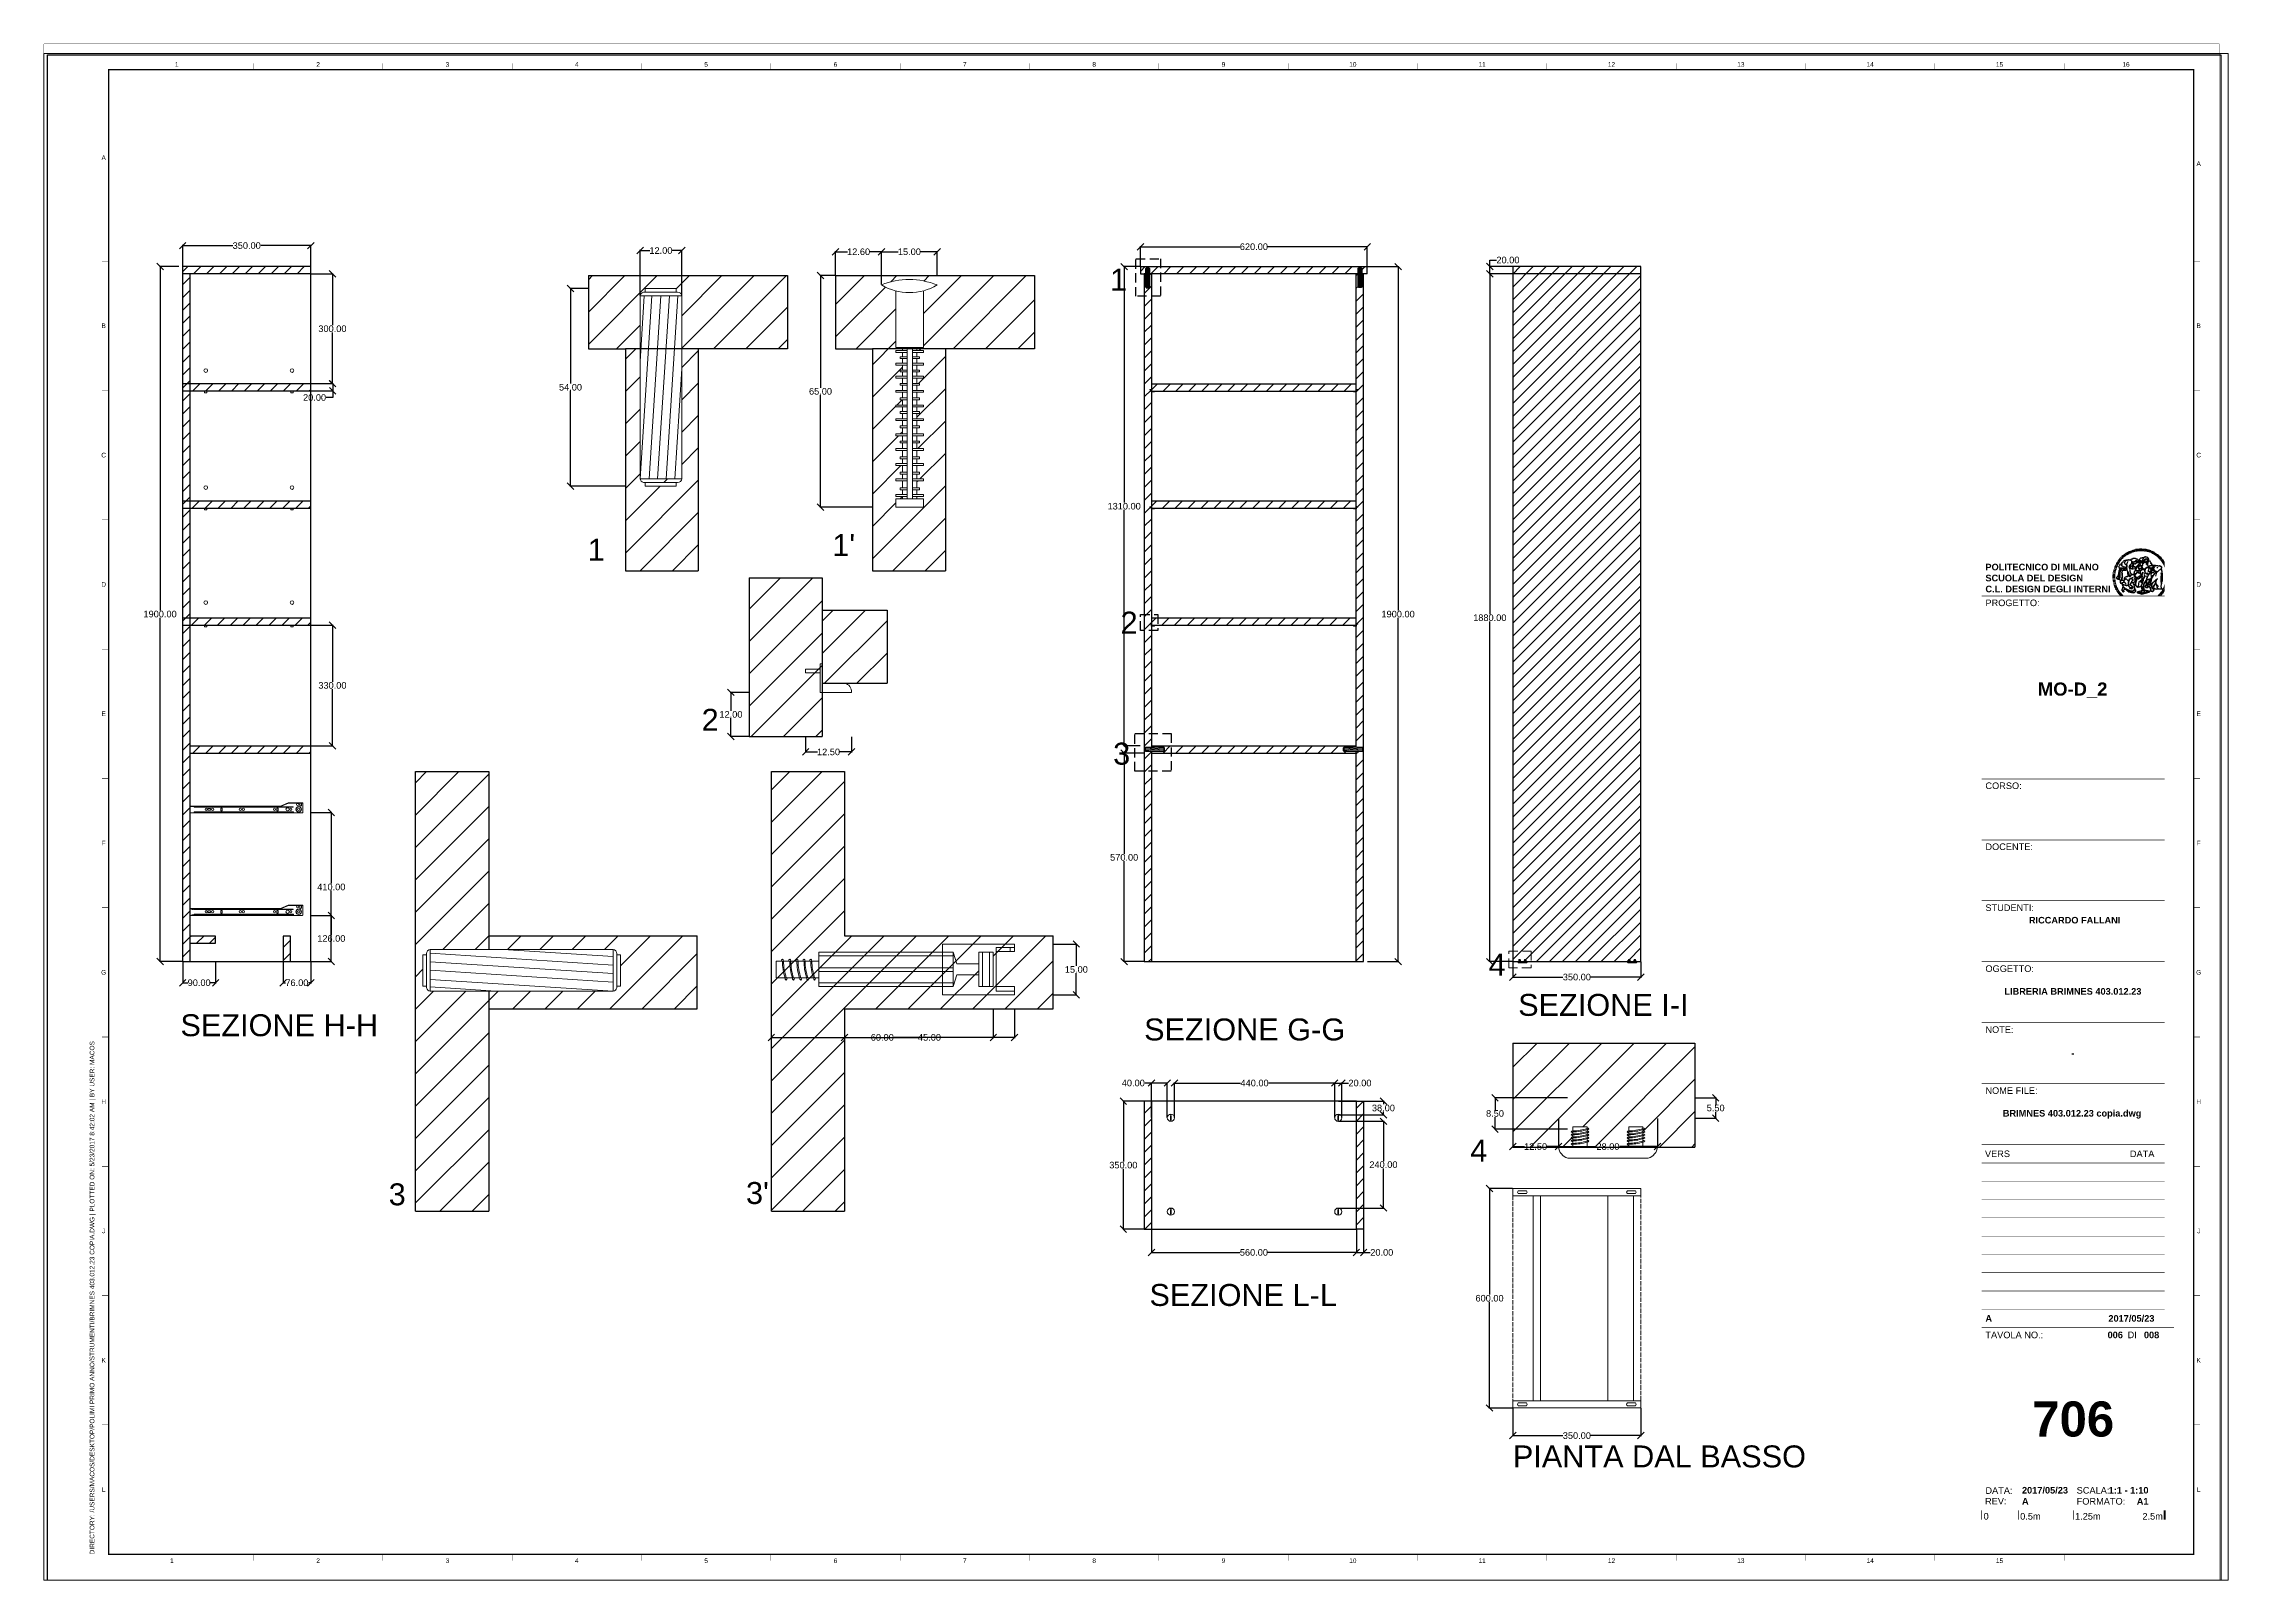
# Paper-space layout 'Layout2' of a CAD drawing. Header units: centimetres. Extents: x 0 to 597, y 2 to 422.
# The model-space entities are those that its viewports show. They can reach past a viewport. Long polylines and large blocks are cut down to what shows.
import ezdxf
from ezdxf.enums import TextEntityAlignment as Align

# ---------------------------------------------------------------- set-up
doc = ezdxf.new("R2010")
doc.units = ezdxf.units.CM
doc.header["$MEASUREMENT"] = 0
doc.set_wipeout_variables(frame=1)
doc.linetypes.add('ACAD_ISO02W100', pattern=[15, 12, -3])
doc.linetypes.add('HIDDEN', pattern=[0.375, 0.25, -0.125])
for name, color, linetype, lineweight in [('dettagli', 4, 'Continuous', 13), ('linee prospetti', 1, 'Continuous', 18), ('linee sezioni', 3, 'Continuous', 25), ('quote', 7, 'Continuous', 5), ('trame', 6, 'Continuous', 9)]:
    doc.layers.add(name, color=color, linetype=linetype, lineweight=lineweight)
for name, color, linetype in [('G-ANNO-LOGO', 3, 'Continuous'), ('G-ANNO-TEXT', 3, 'Continuous'), ('G-ANNO-TTLB', 3, 'Continuous')]:
    doc.layers.add(name, color=color, linetype=linetype)
doc.layers.add('G-ANNO-NPLT', color=210, linetype='Continuous', plot=False)
doc.styles.add('ARIAL', font='Arial.ttf')
doc.styles.add('ARIAL-BOLD', font='Arial Bold.ttf')
doc.styles.add('E-ARIAL', font='Arial.ttf')
doc.styles.get("Standard").update_dxf_attribs({"font": 'Arial.ttf'})
doc.dimstyles.new('quote', dxfattribs={"dimtxt": 1.8, "dimasz": 1.8, "dimexe": 0.18, "dimexo": 0.0625, "dimgap": 0.09, "dimtad": 0, "dimtih": 1, "dimtoh": 1, "dimzin": 0, "dimdsep": 46, "dimtxsty": 'Standard', "dimblk": 'OBLIQUE', "dimblk1": 'OBLIQUE', "dimblk2": 'OBLIQUE', "dimcen": 0.09, "dimadec": 0, "dimazin": 0, "dimtfac": 1, "dimtofl": 0, "dimtmove": 0, "dimatfit": 3, "dimldrblk": 'OBLIQUE', "dimfxl": 1, "dimtolj": 1, "dimtzin": 0, "dimarcsym": 0})
doc.dimstyles.get("Standard").update_dxf_attribs({"dimtxt": 0.18, "dimasz": 0.18, "dimexe": 0.18, "dimexo": 0.0625, "dimgap": 0.09, "dimtad": 0, "dimtih": 1, "dimtoh": 1, "dimdec": 4, "dimzin": 0, "dimdsep": 46, "dimtxsty": 'Standard', "dimcen": 0.09, "dimadec": 0, "dimazin": 0, "dimtfac": 1, "dimtdec": 4, "dimtofl": 0, "dimtmove": 0, "dimatfit": 3, "dimfxl": 1, "dimtolj": 1, "dimtzin": 0, "dimarcsym": 0})
pattern_1 = [(45, (-3703.5306, -6018.633), (-1.76776695, 1.76776695), [])]
pattern_2 = [(45, (-3703.5306, -6018.633), (-4.4194174, 4.4194174), [])]

psp = doc.layouts.new('Layout2')

msp = doc.modelspace()

# ---------------------------------------------------------------- texts
at = {"char_height": 6, "attachment_point": 1}
for s, width, insert in [('1', 6.9072, (375.58, 159.02)), ('1', 6.9072, (232.79, 85.16)), ("1'", 6.9072, (299.65, 86.43)), ('2', 6.9072, (378.45, 65.24)), ('2', 6.9072, (263.95, 38.67)), ('3', 6.9072, (376.42, 29.42)), ('4', 6.9072, (479.05, -28.28)), ('4', 6.9072, (474.02, -79.08)), ('3', 6.9072, (178.42, -91.05)), ("3'", 6.9072, (276.07, -90.69)), ('PIANTA DAL BASSO', 95.9536, (485.66, -162.7))]:
    msp.add_mtext_dynamic_manual_height_columns(s, width=width, gutter_width=1, heights=[0], dxfattribs=dict(at, insert=insert))
at = {"layer": 'quote', "char_height": 6, "attachment_point": 1}
for s, insert in [('SEZIONE I-I', (487.12, -39.26)), ('SEZIONE H-H', (121.5, -44.82)), ('SEZIONE G-G ', (384.89, -45.98)), ('SEZIONE L-L', (386.34, -118.56))]:
    msp.add_mtext_dynamic_manual_height_columns(s, width=84.0633, gutter_width=1, heights=[0], dxfattribs=dict(at, insert=insert))

# ---------------------------------------------------------------- blocks, each defined once
blk = doc.blocks.new('A1_GRID_LAYOUT')
at = {"layer": 'G-ANNO-NPLT', "const_width": 0.18}
for points in [[(841, 594), (0, 594)], [(0, 0), (0, 594)], [(841, 0), (841, 594)], [(841, 0), (0, 0)]]:
    blk.add_lwpolyline(points, dxfattribs=at)
at = {"layer": 'G-ANNO-TTLB', "const_width": 0.5, "flags": 128}
blk.add_lwpolyline([(25, 584), (25, 10), (831, 10), (831, 584)], close=True, dxfattribs=at)
at = {"layer": 'G-ANNO-TTLB', "const_width": 0.18, "flags": 128}
for points in [[(81, 586.5), (81, 584)], [(131, 586.5), (131, 584)], [(181, 586.5), (181, 584)], [(231, 586.5), (231, 584)], [(281, 586.5), (281, 584)], [(331, 586.5), (331, 584)], [(381, 586.5), (381, 584)], [(431, 586.5), (431, 584)], [(481, 586.5), (481, 584)], [(531, 586.5), (531, 584)], [(581, 586.5), (581, 584)], [(631, 586.5), (631, 584)], [(681, 586.5), (681, 584)], [(731, 586.5), (731, 584)], [(781, 586.5), (781, 584)], [(0, 578.5), (0, 576)], [(25, 510), (22.5, 510)], [(833.5, 510), (831, 510)], [(25, 460), (22.5, 460)], [(833.5, 460), (831, 460)], [(25, 410), (22.5, 410)], [(833.5, 410), (831, 410)], [(25, 360), (22.5, 360)], [(833.5, 360), (831, 360)], [(25, 310), (22.5, 310)], [(833.5, 310), (831, 310)], [(25, 260), (22.5, 260)], [(833.5, 260), (831, 260)], [(25, 210), (22.5, 210)], [(833.5, 210), (831, 210)], [(25, 160), (22.5, 160)], [(833.5, 160), (831, 160)], [(25, 110), (22.5, 110)], [(833.5, 110), (831, 110)], [(833.5, 110), (831, 110)], [(25, 60), (22.5, 60)], [(833.5, 60), (831, 60)], [(833.5, 60), (831, 60)], [(81, 10), (81, 7.5)], [(131, 10), (131, 7.5)], [(181, 10), (181, 7.5)], [(231, 10), (231, 7.5)], [(281, 10), (281, 7.5)], [(331, 10), (331, 7.5)], [(381, 10), (381, 7.5)], [(431, 10), (431, 7.5)], [(481, 10), (481, 7.5)], [(531, 10), (531, 7.5)], [(581, 10), (581, 7.5)], [(631, 10), (631, 7.5)], [(681, 10), (681, 7.5)], [(731, 10), (731, 7.5)], [(781, 10), (781, 7.5)]]:
    blk.add_lwpolyline(points, dxfattribs=at)
at = {"layer": 'G-ANNO-TTLB', "const_width": 0.18}
blk.add_lwpolyline([(716.5, 10), (776.5, 10)], dxfattribs=at)
at = {"layer": 'G-ANNO-TEXT', "style": 'ARIAL'}
for s, p in [('1', (51.35, 586.07)), ('2', (106, 586.07)), ('3', (156, 586.07)), ('4', (206, 586.07)), ('5', (256, 586.07)), ('6', (306, 586.07)), ('7', (356, 586.07)), ('8', (406, 586.07)), ('9', (456, 586.07)), ('10', (506, 586.07)), ('11', (556, 586.07)), ('12', (606, 586.07)), ('13', (656, 586.07)), ('14', (706, 586.07)), ('15', (756, 586.07)), ('16', (804.89, 586.07)), ('A', (23.09, 549.98)), ('A', (832.98, 547.71)), ('B', (23.09, 485)), ('B', (832.98, 485)), ('C', (23.09, 435)), ('C', (832.98, 435)), ('D', (23.09, 385)), ('D', (832.98, 385)), ('E', (23.09, 335)), ('E', (832.98, 335)), ('F', (23.09, 285)), ('F', (832.98, 285)), ('G', (23.09, 235)), ('G', (832.98, 235)), ('H', (23.09, 185)), ('H', (832.98, 185)), ('J', (23.09, 135)), ('J', (832.98, 135)), ('K', (23.09, 85)), ('K', (832.98, 85)), ('L', (23.09, 35)), ('L', (832.98, 35)), ('1', (49.49, 7.51)), ('2', (106, 7.51)), ('3', (156, 7.51)), ('4', (206, 7.51)), ('5', (256, 7.51)), ('6', (306, 7.51)), ('7', (356, 7.51)), ('8', (406, 7.51)), ('9', (456, 7.51)), ('10', (506, 7.51)), ('11', (556, 7.51)), ('12', (606, 7.51)), ('13', (656, 7.51)), ('14', (706, 7.51)), ('15', (756, 7.51))]:
    blk.add_text(s, height=1.8, dxfattribs=at).set_placement(p, align=Align.MIDDLE_CENTER)
at = {"layer": 'G-ANNO-TEXT', "insert": (17.7, 9.95), "char_height": 1.8, "attachment_point": 1, "rotation": 90, "style": 'ARIAL'}
blk.add_mtext_dynamic_manual_height_columns('DIRECTORY: /USERS/MACOS/DESKTOP/POLIMI PRIMO ANNO/STRUMENTI/BRIMNES 403.012.23 COPIA.DWG | PLOTTED ON: 5/23/2017 8:42:02 AM | BY USER: MACOS', width=412.209, gutter_width=9, heights=[0], dxfattribs=at)
blk = doc.blocks.new('logoPolimi')
for p, q in [((-1.41, 1.91), (-1.28, 1.74)), ((-1.32, 1.97), (-1.2, 1.8)), ((-1.22, 2.03), (-1.11, 1.85)), ((-1.13, 2.09), (-1.03, 1.9)), ((-1.03, 2.14), (-0.94, 1.95)), ((-0.93, 2.18), (-0.84, 1.99)), ((-0.83, 2.22), (-0.75, 2.03)), ((-0.72, 2.26), (-0.66, 2.06)), ((-0.61, 2.29), (-0.56, 2.09)), ((-0.51, 2.32), (-0.46, 2.11)), ((-0.4, 2.34), (-0.36, 2.13)), ((-0.29, 2.35), (-0.26, 2.14)), ((-0.18, 2.36), (-0.16, 2.15)), ((-0.07, 2.37), (-0.06, 2.16)), ((0.04, 2.37), (0.04, 2.16)), ((0.15, 2.36), (0.14, 2.16)), ((0.26, 2.36), (0.24, 2.15)), ((0.37, 2.34), (0.34, 2.13)), ((0.48, 2.32), (0.44, 2.12)), ((0.59, 2.3), (0.54, 2.09)), ((0.69, 2.27), (0.63, 2.07)), ((0.8, 2.23), (0.73, 2.03)), ((0.9, 2.19), (0.82, 2)), ((1, 2.15), (0.91, 1.96)), ((1.1, 2.1), (1, 1.91)), ((1.2, 2.04), (1.09, 1.86)), ((1.29, 1.99), (1.18, 1.81)), ((1.38, 1.92), (1.26, 1.75)), ((1.47, 1.86), (1.34, 1.69)), ((-2.37, 0.12), (-2.16, 0.11)), ((-2.37, 0.01), (-2.16, 0.01)), ((-2.36, 0.23), (-2.15, 0.21)), ((-2.35, 0.34), (-2.14, 0.31)), ((-2.33, 0.45), (-2.12, 0.41)), ((-2.3, 0.55), (-2.1, 0.51)), ((-2.28, 0.66), (-2.07, 0.6)), ((-2.24, 0.77), (-2.04, 0.7)), ((-2.2, 0.87), (-2.01, 0.79)), ((-2.16, 0.97), (-1.97, 0.89)), ((-2.11, 1.07), (-1.93, 0.98)), ((-2.06, 1.17), (-1.88, 1.07)), ((-2.01, 1.26), (-1.83, 1.15)), ((-1.94, 1.36), (-1.77, 1.24)), ((-1.88, 1.45), (-1.71, 1.32)), ((-1.84, 0.03), (-1.82, 0.35)), ((-1.81, 1.53), (-1.65, 1.4)), ((-1.74, 1.61), (-1.58, 1.47)), ((-1.73, 0.59), (-1.73, 0.59)), ((-1.73, 0.59), (-1.73, 0.59)), ((-1.66, 1.69), (-1.51, 1.54)), ((-1.65, 0.57), (-1.65, 0.57)), ((-1.59, 1.12), (-1.59, 1.12)), ((-1.58, 1.77), (-1.44, 1.61)), ((-1.51, 0.55), (-1.51, 0.55)), ((-1.51, 0.55), (-1.51, 0.55)), ((-1.49, 1.84), (-1.36, 1.68)), ((-1.31, 0.79), (-1.21, 0.75)), ((-1.21, 0.75), (-1.31, 0.79)), ((-1.21, 0.75), (-1.31, 0.79)), ((-1.21, 0.75), (-1.21, 0.75)), ((-1.21, 0.75), (-1.21, 0.75)), ((-1.19, 0.76), (-1.19, 0.76)), ((-1.19, 0.76), (-1.19, 0.76)), ((-1.17, 0.99), (-1.18, 0.99)), ((-1.18, 0.99), (-1.17, 0.99)), ((-1.16, 0.57), (-1.16, 0.57)), ((-1.16, 0.57), (-1.16, 0.57)), ((-1.1, 0.01), (-0.99, 0.06)), ((-0.99, 0.06), (-1.1, 0.01)), ((-0.99, 0.06), (-1.1, 0.01)), ((-0.99, 0.06), (-0.99, 0.06)), ((-0.99, 0.06), (-0.99, 0.06)), ((-0.97, 0.79), (-0.98, 0.79)), ((-0.89, 0.84), (-0.97, 0.79)), ((-0.97, 0.79), (-0.89, 0.84)), ((-0.96, 1.41), (-0.96, 1.41)), ((-0.96, 1.41), (-0.96, 1.41)), ((-0.89, 0.84), (-0.82, 0.87)), ((-0.82, 0.87), (-0.89, 0.84)), ((-0.89, 0.84), (-0.82, 0.87)), ((-0.88, 0.83), (-0.89, 0.84)), ((-0.85, 1.39), (-0.85, 1.39)), ((-0.85, 1.39), (-0.85, 1.39)), ((-0.84, 0.14), (-0.84, 0.14)), ((-0.77, 1.08), (-0.78, 1.08)), ((-0.78, 1.08), (-0.77, 1.08)), ((-0.61, 1.12), (-0.77, 1.08)), ((-0.77, 1.08), (-0.61, 1.12)), ((-0.77, 1.08), (-0.61, 1.12)), ((-0.75, 1.3), (-0.76, 1.29)), ((-0.76, 1.29), (-0.75, 1.3)), ((-0.65, 0.99), (-0.7, 0.96)), ((-0.69, 0.18), (-0.68, 0.18)), ((-0.66, 0.93), (-0.66, 0.93)), ((-0.66, 0.93), (-0.64, 0.93)), ((-0.66, 0.93), (-0.66, 0.93)), ((-0.66, 0.93), (-0.66, 0.93)), ((-0.63, 1.01), (-0.63, 1.01)), ((-0.63, 1.01), (-0.62, 1.01)), ((-0.63, 0.66), (-0.63, 0.66)), ((-0.6, 1.12), (-0.61, 1.12)), ((-0.61, 1.12), (-0.6, 1.12)), ((-0.61, 1.12), (-0.6, 1.12)), ((-0.61, 0.86), (-0.57, 0.85)), ((-0.57, 0.85), (-0.61, 0.86)), ((-0.61, 0.86), (-0.57, 0.85)), ((-0.53, 1.08), (-0.6, 1.12)), ((-0.6, 1.12), (-0.6, 1.11)), ((-0.6, 1.12), (-0.53, 1.08)), ((-0.57, 0.8), (-0.59, 0.8)), ((-0.57, 0.85), (-0.53, 0.84)), ((-0.57, 0.85), (-0.57, 0.85)), ((-0.57, 0.85), (-0.57, 0.85)), ((-0.57, 0.85), (-0.53, 0.84)), ((-0.56, 0.29), (-0.49, 0.48)), ((-0.56, 0.14), (-0.56, 0.29)), ((-0.5, 0.11), (-0.56, 0.14)), ((-0.53, 0.84), (-0.51, 0.84)), ((-0.53, 0.84), (-0.51, 0.84)), ((-0.53, 0.84), (-0.53, 0.84)), ((-0.51, 0.11), (-0.51, 0.11)), ((-0.51, 0.11), (-0.51, 0.11)), ((-0.34, 0.33), (-0.5, 0.11)), ((-0.49, 0.48), (-0.41, 0.55)), ((-0.42, 0.8), (-0.47, 0.79)), ((-0.42, 0.8), (-0.47, 0.79)), ((-0.47, 0.79), (-0.45, 0.76)), ((-0.47, 0.79), (-0.45, 0.76)), ((-0.45, 1.14), (-0.42, 1.11)), ((-0.42, 1.26), (-0.36, 1.22)), ((-0.41, 0.55), (-0.34, 0.49)), ((-0.4, 1.37), (-0.38, 1.38)), ((-0.39, 1.37), (-0.4, 1.37)), ((-0.35, 1.33), (-0.4, 1.37)), ((-0.39, 1.24), (-0.4, 1.23)), ((-0.38, 1.14), (-0.38, 1.14)), ((-0.34, 0.49), (-0.09, 0.48)), ((-0.16, 0.32), (-0.34, 0.33)), ((-0.14, 0.32), (-0.31, 0.34)), ((-0.28, 1.3), (-0.29, 1.3)), ((-0.28, 1.3), (-0.28, 1.3)), ((-0.16, 1.24), (-0.16, 1.25)), ((-0.16, 1.25), (-0.16, 1.25)), ((-0.16, 0.49), (-0.14, 0.64)), ((-0.06, 0.27), (-0.16, 0.32)), ((-0.1, 0.88), (-0.09, 0.87)), ((-0.08, 1.37), (-0.08, 1.38)), ((-0.08, 1.23), (-0.05, 1.21)), ((-0.05, 1.21), (-0.08, 1.23)), ((-0.08, 1.23), (-0.05, 1.21)), ((-0.03, 0.26), (-0.06, 0.27)), ((-0.05, 1.21), (-0.04, 1.21)), ((-0.04, 1.21), (-0.05, 1.21)), ((-0.04, 1.21), (-0.04, 1.21)), ((-0.04, 1.21), (-0.04, 1.21)), ((-0.04, 0.48), (-0.03, 0.26)), ((0.03, 1.15), (0.03, 1.15)), ((0.03, 0.66), (0.03, 0.67)), ((0.07, 0.58), (0.07, 0.57)), ((0.1, 1.18), (0.1, 1.18)), ((0.1, 0.84), (0.1, 0.84)), ((0.13, 1.32), (0.17, 1.19)), ((0.14, 0.71), (0.34, 0.65)), ((0.31, 0.56), (0.17, 0.63)), ((0.27, 1.61), (0.27, 1.61)), ((0.27, 1.61), (0.27, 1.61)), ((0.27, 1.61), (0.27, 1.61)), ((0.29, 1.29), (0.29, 1.29)), ((0.29, 1.29), (0.29, 1.29)), ((0.29, 1.29), (0.29, 1.29)), ((0.29, 1.29), (0.29, 1.29)), ((0.33, 0.49), (0.34, 0.49)), ((0.33, 0.03), (0.35, 0.03)), ((0.33, 0.03), (0.35, 0.03)), ((0.34, 0.65), (0.34, 0.64)), ((0.35, 0.03), (0.57, 0.06)), ((0.35, 0.03), (0.57, 0.06)), ((0.35, 0.03), (0.35, 0.03)), ((0.35, 0.03), (0.35, 0.03)), ((0.38, 1.36), (0.37, 1.35)), ((0.38, 0.34), (0.37, 0.34)), ((0.38, 0.34), (0.38, 0.34)), ((0.43, 0.67), (0.39, 0.64)), ((0.49, 1.05), (0.51, 1.13)), ((0.51, 1.13), (0.49, 1.05)), ((0.49, 1.05), (0.51, 1.13)), ((0.51, 1.31), (0.5, 1.29)), ((0.51, 1.13), (0.52, 1.23)), ((0.52, 1.23), (0.51, 1.23)), ((0.51, 1.23), (0.52, 1.23)), ((0.52, 1.23), (0.51, 1.13)), ((0.51, 1.13), (0.52, 1.23)), ((0.52, 1.24), (0.6, 1.37)), ((0.52, 1.23), (0.6, 1.36)), ((0.6, 1.36), (0.52, 1.23)), ((0.52, 1.23), (0.52, 1.23)), ((0.52, 1.23), (0.52, 1.24)), ((0.52, 1.23), (0.52, 1.23)), ((0.55, 1.07), (0.53, 1.06)), ((0.53, 1.04), (0.53, 1.06)), ((0.53, 1.05), (0.53, 1.04)), ((0.54, 0.3), (0.63, 0.32)), ((0.54, -0.08), (0.61, 0.06)), ((0.61, 0.06), (0.54, -0.08)), ((0.54, -0.08), (0.61, 0.06)), ((0.56, 0.19), (0.59, 0.21)), ((0.57, 1.07), (0.57, 1.07)), ((0.57, 1.07), (0.57, 1.07)), ((0.57, 1.07), (0.57, 1.07)), ((0.57, 1.07), (0.57, 1.07)), ((0.57, 1.07), (0.57, 1.07)), ((0.57, 1.07), (0.57, 1.07)), ((0.57, 1.07), (0.57, 1.07)), ((0.58, 0.3), (0.59, 0.29)), ((0.59, 0.78), (0.59, 0.79)), ((0.59, 0.79), (0.59, 0.79)), ((0.59, 0.79), (0.59, 0.79)), ((0.59, 0.79), (0.59, 0.78)), ((0.61, 0.06), (0.6, 0.07)), ((0.6, 0.07), (0.61, 0.06)), ((0.61, 0.06), (0.61, 0.07)), ((0.62, 0.21), (0.65, 0.22)), ((0.64, 1.37), (0.65, 1.37)), ((0.69, 0.86), (0.68, 0.86)), ((0.68, 0.86), (0.69, 0.86)), ((0.68, 0.76), (0.68, 0.76)), ((0.76, 0.26), (0.76, 0.26)), ((0.82, 0.35), (0.84, 0.36)), ((0.82, 0.35), (0.82, 0.35)), ((0.84, 0.36), (0.84, 0.37)), ((0.85, 0.34), (1.05, 0.35)), ((0.93, 1.05), (0.93, 1.05)), ((0.93, 1.05), (0.93, 1.05)), ((0.93, 1.05), (0.93, 1.04)), ((0.93, 1.05), (0.93, 1.05)), ((0.97, 0.66), (0.96, 0.66)), ((1.01, 0.97), (0.98, 0.96)), ((1.17, 0.96), (1.17, 0.95)), ((1.17, 0.95), (1.17, 0.95)), ((1.34, 0.37), (1.26, 0.04)), ((1.27, 0.37), (1.27, 0.38)), ((1.28, 0.95), (1.28, 0.95)), ((1.37, 0.73), (1.46, 0.81)), ((1.41, 0.4), (1.41, 0.41)), ((1.56, 1.79), (1.42, 1.63)), ((1.64, 1.71), (1.49, 1.56)), ((1.49, 0.9), (1.57, 0.92)), ((1.72, 1.63), (1.56, 1.49)), ((1.67, 0.6), (1.57, 0.53)), ((1.79, 1.55), (1.63, 1.41)), ((1.86, 1.47), (1.7, 1.34)), ((1.93, 1.38), (1.76, 1.26)), ((1.99, 1.29), (1.81, 1.17)), ((2.05, 1.19), (1.87, 1.09)), ((2.1, 1.1), (1.92, 1)), ((2.15, 1), (1.96, 0.91)), ((2.19, 0.9), (2, 0.82)), ((2.23, 0.79), (2.04, 0.72)), ((2.27, 0.69), (2.07, 0.63)), ((2.3, 0.58), (2.09, 0.53)), ((2.32, 0.47), (2.12, 0.43)), ((2.34, 0.37), (2.13, 0.33)), ((2.36, 0.26), (2.15, 0.23)), ((2.37, 0.15), (2.16, 0.13)), ((2.37, 0.04), (2.16, 0.03)), ((-2.37, -0.1), (-2.16, -0.09)), ((-2.36, -0.21), (-2.15, -0.19)), ((-2.35, -0.32), (-2.14, -0.29)), ((-2.33, -0.43), (-2.12, -0.39)), ((-2.31, -0.54), (-2.1, -0.49)), ((-2.28, -0.65), (-2.08, -0.59)), ((-2.25, -0.75), (-2.05, -0.69)), ((-2.21, -0.86), (-2.02, -0.78)), ((-2.17, -0.96), (-1.98, -0.87)), ((-2.12, -1.06), (-1.93, -0.96)), ((-2.07, -1.16), (-1.89, -1.05)), ((-2.04, -0.15), (-1.97, -0.2)), ((-2.01, -1.25), (-1.84, -1.14)), ((-1.95, -1.34), (-1.78, -1.22)), ((-1.89, -1.43), (-1.72, -1.31)), ((-1.82, -1.52), (-1.66, -1.38)), ((-1.75, -1.6), (-1.59, -1.46)), ((-1.67, -1.68), (-1.52, -1.53)), ((-1.58, -0.12), (-1.6, -0.18)), ((-1.6, -0.18), (-1.58, -0.28)), ((-1.57, -0.54), (-1.59, -0.54)), ((-1.59, -0.54), (-1.59, -0.54)), ((-1.59, -1.76), (-1.45, -1.6)), ((-1.56, -0.32), (-1.56, -0.31)), ((-1.56, -0.31), (-1.56, -0.31)), ((-1.53, -0.65), (-1.53, -0.65)), ((-1.53, -0.65), (-1.53, -0.65)), ((-1.51, -1.83), (-1.37, -1.67)), ((-1.48, -0.86), (-1.48, -0.85)), ((-1.42, -0.37), (-1.42, -0.37)), ((-1.42, -1.9), (-1.29, -1.73)), ((-1.38, -0.46), (-1.38, -0.46)), ((-1.33, -1.96), (-1.21, -1.79)), ((-1.31, -0.24), (-1.31, -0.23)), ((-1.31, -0.23), (-1.31, -0.24)), ((-1.24, -2.02), (-1.13, -1.84)), ((-1.23, -0.19), (-1.23, -0.19)), ((-1.23, -0.19), (-1.23, -0.19)), ((-1.23, -0.19), (-1.23, -0.19)), ((-1.23, -0.19), (-1.23, -0.19)), ((-1.01, -0.39), (-1.02, -0.39)), ((-1.02, -0.39), (-1.01, -0.39)), ((-1.02, -0.7), (-1.02, -0.7)), ((-1.02, -0.7), (-1.02, -0.7)), ((-1.02, -0.7), (-1.02, -0.7)), ((-0.79, -0.51), (-0.83, -0.58)), ((-0.83, -0.58), (-0.79, -0.51)), ((-0.83, -0.58), (-0.79, -0.51)), ((-0.78, -1.05), (-0.83, -0.94)), ((-0.83, -0.94), (-0.78, -1.05)), ((-0.83, -0.94), (-0.83, -0.94)), ((-0.83, -0.94), (-0.78, -1.05)), ((-0.82, -1.23), (-0.82, -1.23)), ((-0.82, -1.23), (-0.77, -1.23)), ((-0.77, -1.23), (-0.82, -1.23)), ((-0.82, -1.23), (-0.82, -1.23)), ((-0.77, -1.23), (-0.82, -1.23)), ((-0.75, -0.96), (-0.8, -0.89)), ((-0.8, -0.89), (-0.79, -0.92)), ((-0.79, -0.92), (-0.8, -0.89)), ((-0.8, -0.89), (-0.75, -0.96)), ((-0.79, -0.92), (-0.8, -0.89)), ((-0.8, -0.89), (-0.8, -0.89)), ((-0.8, -0.89), (-0.75, -0.96)), ((-0.79, -0.92), (-0.78, -0.95)), ((-0.78, -0.95), (-0.79, -0.92)), ((-0.78, -0.95), (-0.79, -0.92)), ((-0.77, -0.49), (-0.78, -0.48)), ((-0.78, -0.48), (-0.77, -0.49)), ((-0.78, -0.95), (-0.76, -1)), ((-0.76, -1), (-0.78, -0.95)), ((-0.76, -1), (-0.78, -0.95)), ((-0.71, -0.89), (-0.75, -0.87)), ((-0.75, -0.87), (-0.71, -0.89)), ((-0.75, -0.87), (-0.71, -0.89)), ((-0.72, -1.01), (-0.75, -0.96)), ((-0.75, -0.96), (-0.72, -1.01)), ((-0.75, -0.96), (-0.72, -1.01)), ((-0.64, -0.93), (-0.71, -0.89)), ((-0.71, -0.89), (-0.64, -0.93)), ((-0.71, -0.89), (-0.64, -0.93)), ((-0.66, -0.53), (-0.66, -0.53)), ((-0.66, -0.53), (-0.66, -0.53)), ((-0.66, -0.53), (-0.66, -0.53)), ((-0.39, -0.81), (-0.51, -0.69)), ((-0.51, -1.04), (-0.5, -1.04)), ((-0.48, -0.42), (-0.48, -0.42)), ((-0.48, -0.42), (-0.48, -0.42)), ((-0.48, -0.42), (-0.48, -0.42)), ((-0.41, -0.51), (-0.41, -0.51)), ((-0.38, -0.05), (-0.39, -0.12)), ((-0.39, -0.12), (-0.37, -0.1)), ((-0.35, -0.14), (-0.37, -0.08)), ((-0.37, -0.09), (-0.37, -0.09)), ((-0.33, -0.12), (-0.35, -0.14)), ((-0.32, -0.14), (-0.35, -0.14)), ((-0.35, -0.18), (-0.34, -0.22)), ((-0.34, -0.08), (-0.29, -0.16)), ((-0.34, -0.22), (-0.34, -0.22)), ((-0.27, -0.17), (-0.32, -0.14)), ((-0.25, -0.91), (-0.26, -0.9)), ((-0.26, -1.29), (0.1, -1.2)), ((0.1, -1.2), (-0.26, -1.29)), ((0.08, -1.4), (-0.26, -1.29)), ((-0.26, -1.29), (0.08, -1.4)), ((-0.26, -1.38), (-0.26, -1.29)), ((-0.26, -1.29), (-0.26, -1.29)), ((-0.26, -1.29), (-0.26, -1.38)), ((-0.26, -1.29), (0.08, -1.4)), ((-0.26, -1.29), (-0.26, -1.29)), ((0.08, -1.49), (-0.26, -1.38)), ((-0.26, -1.38), (0.09, -1.49)), ((-0.14, -0.15), (-0.16, -0.13)), ((-0.11, -0.04), (-0.12, -0.05)), ((-0.04, -0.41), (-0.01, -0.44)), ((-0.01, -0.44), (-0.04, -0.41)), ((-0.04, -0.41), (-0.01, -0.44)), ((0.07, -0.84), (0.07, -0.84)), ((0.07, -0.84), (0.07, -0.84)), ((0.1, -1.2), (0.08, -1.32)), ((0.08, -1.32), (0.13, -1.2)), ((0.08, -1.4), (0.72, -1.22)), ((0.72, -1.22), (0.08, -1.4)), ((0.08, -1.4), (0.72, -1.22)), ((0.72, -1.31), (0.08, -1.49)), ((0.08, -1.44), (0.08, -1.4)), ((0.08, -1.4), (0.08, -1.44)), ((0.08, -1.4), (0.08, -1.49)), ((0.08, -1.49), (0.08, -1.44)), ((0.08, -1.44), (0.08, -1.44)), ((0.08, -1.44), (0.08, -1.45)), ((0.08, -1.45), (0.08, -1.46)), ((0.08, -1.46), (0.08, -1.49)), ((0.1, -1.01), (0.09, -0.86)), ((0.1, -1.01), (0.09, -0.86)), ((0.09, -1.49), (0.72, -1.31)), ((0.1, -1.2), (0.12, -1.04)), ((0.12, -1.04), (0.1, -1.2)), ((0.13, -1.2), (0.1, -1.2)), ((0.1, -1.2), (0.13, -1.2)), ((0.13, -1.2), (0.1, -1.2)), ((0.1, -1.2), (0.1, -1.2)), ((0.11, -0.44), (0.11, -0.44)), ((0.11, -0.44), (0.11, -0.44)), ((0.12, -0.21), (0.12, -0.21)), ((0.12, -0.21), (0.12, -0.21)), ((0.12, -0.21), (0.12, -0.21)), ((0.12, -0.21), (0.12, -0.21)), ((0.12, -0.21), (0.12, -0.21)), ((0.12, -0.21), (0.12, -0.21)), ((0.12, -0.21), (0.12, -0.21)), ((0.12, -0.21), (0.12, -0.21)), ((0.12, -0.21), (0.12, -0.21)), ((0.12, -0.21), (0.12, -0.21)), ((0.12, -0.21), (0.12, -0.21)), ((0.12, -0.21), (0.12, -0.21)), ((0.12, -0.21), (0.12, -0.21)), ((0.12, -0.56), (0.14, -0.53)), ((0.14, -0.53), (0.12, -0.56)), ((0.12, -0.56), (0.14, -0.53)), ((0.12, -1.04), (0.12, -1.04)), ((0.12, -1.04), (0.12, -1.04)), ((0.12, -1.04), (0.12, -1.04)), ((0.21, -0.99), (0.13, -1.2)), ((0.13, -1.2), (0.21, -0.99)), ((0.36, -1.14), (0.13, -1.2)), ((0.13, -1.2), (0.26, -1.17)), ((0.14, -0.53), (0.16, -0.49)), ((0.16, -0.49), (0.14, -0.53)), ((0.14, -0.53), (0.16, -0.49)), ((0.16, -0.49), (0.16, -0.49)), ((0.16, -0.49), (0.16, -0.49)), ((0.28, -1.19), (0.21, -0.99)), ((0.21, -0.99), (0.31, -1.27)), ((0.24, -0.17), (0.24, -0.16)), ((0.24, -0.16), (0.24, -0.17)), ((0.25, -0.84), (0.25, -0.88)), ((0.25, -0.88), (0.25, -0.84)), ((0.25, -0.88), (0.25, -0.84)), ((0.25, -0.88), (0.29, -1.17)), ((0.26, -0.88), (0.25, -0.88)), ((0.31, -1.27), (0.25, -0.88)), ((0.26, -1.17), (0.28, -1.16)), ((0.28, -1.16), (0.36, -1.14)), ((0.29, -1.17), (0.28, -1.19)), ((0.36, -1.14), (0.72, -1.22)), ((0.72, -1.22), (0.36, -1.14)), ((0.49, -0.31), (0.49, -0.31)), ((0.49, -0.31), (0.49, -0.31)), ((0.5, -0.27), (0.5, -0.27)), ((0.51, -0.27), (0.51, -0.27)), ((0.72, -0.81), (0.75, -0.89)), ((0.72, -1.22), (0.72, -1.31)), ((0.72, -1.31), (0.72, -1.22)), ((0.74, -0.23), (0.74, -0.23)), ((0.74, -0.23), (0.75, -0.24)), ((0.75, -0.23), (0.75, -0.23)), ((0.86, -0.25), (0.82, -0.34)), ((0.87, -0.22), (0.86, -0.23)), ((0.87, -0.22), (0.86, -0.25)), ((0.96, -0.58), (0.96, -0.57)), ((1.05, -1.05), (1.04, -1.05)), ((1.28, -2), (1.17, -1.82)), ((1.37, -1.93), (1.25, -1.76)), ((1.31, -0.27), (1.3, -0.26)), ((1.3, -0.26), (1.3, -0.26)), ((1.3, -0.26), (1.3, -0.26)), ((1.3, -0.26), (1.31, -0.27)), ((1.3, -0.26), (1.3, -0.26)), ((1.46, -1.87), (1.33, -1.7)), ((1.54, -1.8), (1.41, -1.64)), ((1.63, -1.72), (1.48, -1.57)), ((1.71, -1.65), (1.55, -1.5)), ((1.78, -1.57), (1.62, -1.43)), ((1.85, -1.48), (1.69, -1.35)), ((1.92, -1.39), (1.75, -1.27)), ((1.98, -1.3), (1.81, -1.19)), ((2.04, -1.21), (1.86, -1.1)), ((2.09, -1.11), (1.91, -1.01)), ((2.14, -1.01), (1.95, -0.92)), ((2.19, -0.91), (1.99, -0.83)), ((2.23, -0.81), (2.03, -0.74)), ((2.26, -0.7), (2.06, -0.64)), ((2.29, -0.6), (2.09, -0.55)), ((2.32, -0.49), (2.11, -0.45)), ((2.34, -0.38), (2.13, -0.35)), ((2.35, -0.27), (2.15, -0.25)), ((2.37, -0.08), (2.16, -0.07)), ((2.36, -0.16), (2.16, -0.15)), ((-1.14, -2.08), (-1.04, -1.89)), ((-1.04, -2.13), (-0.95, -1.94)), ((-0.94, -2.18), (-0.86, -1.98)), ((-0.84, -2.22), (-0.77, -2.02)), ((-0.74, -2.25), (-0.67, -2.05)), ((-0.63, -2.29), (-0.57, -2.08)), ((-0.52, -2.31), (-0.48, -2.11)), ((-0.42, -2.33), (-0.38, -2.13)), ((-0.31, -2.35), (-0.28, -2.14)), ((-0.2, -2.36), (-0.18, -2.15)), ((-0.09, -2.37), (-0.08, -2.16)), ((0.03, -2.37), (0.02, -2.16)), ((0.14, -2.37), (0.12, -2.16)), ((0.25, -2.36), (0.22, -2.15)), ((0.35, -2.34), (0.32, -2.14)), ((0.46, -2.32), (0.42, -2.12)), ((0.57, -2.3), (0.52, -2.1)), ((0.68, -2.27), (0.62, -2.07)), ((0.78, -2.24), (0.71, -2.04)), ((0.89, -2.2), (0.81, -2)), ((0.99, -2.15), (0.9, -1.96)), ((1.09, -2.11), (0.99, -1.92)), ((1.19, -2.05), (1.08, -1.87))]:
    blk.add_line(p, q)
for points in [[(-1.9, 0.12), (-1.94, 0.02), (-2.05, -0.09), (-2.05, -0.09)], [(-1.86, 0.38), (-1.86, 0.38), (-1.87, 0.19), (-1.9, 0.12)], [(-1.76, 0.6), (-1.76, 0.6), (-1.84, 0.57), (-1.86, 0.38)], [(-1.86, -0.04), (-1.84, 0.02), (-1.84, 0.03), (-1.84, 0.03)], [(-1.82, 0.78), (-1.83, 0.8), (-1.85, 0.86), (-1.83, 0.88)], [(-1.82, 0.78), (-1.83, 0.8), (-1.85, 0.86), (-1.83, 0.88)], [(-1.83, 0.88), (-1.81, 0.9), (-1.76, 0.96), (-1.76, 0.96)], [(-1.83, 0.88), (-1.81, 0.9), (-1.76, 0.96), (-1.76, 0.96)], [(-1.76, 0.6), (-1.83, 0.7), (-1.78, 0.74), (-1.78, 0.74)], [(-1.78, 0.74), (-1.79, 0.74), (-1.83, 0.7), (-1.76, 0.6)], [(-1.78, 0.74), (-1.8, 0.76), (-1.81, 0.78), (-1.82, 0.78)], [(-1.78, 0.74), (-1.8, 0.76), (-1.81, 0.78), (-1.82, 0.78)], [(-1.82, 0.35), (-1.81, 0.5), (-1.73, 0.59), (-1.73, 0.59)], [(-1.82, -0.19), (-1.73, -0.07), (-1.75, 0.14), (-1.75, 0.3)], [(-1.75, 0.33), (-1.75, 0.17), (-1.73, -0.05), (-1.8, -0.17)], [(-1.78, 0.74), (-1.75, 0.72), (-1.72, 0.69), (-1.68, 0.7)], [(-1.68, 0.7), (-1.72, 0.69), (-1.75, 0.72), (-1.78, 0.74)], [(-1.68, 0.7), (-1.72, 0.69), (-1.75, 0.72), (-1.78, 0.74)], [(-1.78, 0.74), (-1.78, 0.74), (-1.78, 0.74), (-1.78, 0.74)], [(-1.76, 0.96), (-1.68, 1.1), (-1.59, 1.12), (-1.59, 1.12)], [(-1.76, 0.96), (-1.68, 1.1), (-1.6, 1.12), (-1.6, 1.12)], [(-1.73, 0.59), (-1.74, 0.59), (-1.75, 0.6), (-1.76, 0.6)], [(-1.73, 0.59), (-1.74, 0.59), (-1.75, 0.6), (-1.76, 0.6)], [(-1.75, 0.3), (-1.76, 0.47), (-1.65, 0.57), (-1.65, 0.57)], [(-1.65, 0.57), (-1.65, 0.57), (-1.76, 0.5), (-1.75, 0.33)], [(-1.65, 0.57), (-1.68, 0.58), (-1.7, 0.58), (-1.73, 0.59)], [(-1.65, 0.57), (-1.68, 0.58), (-1.7, 0.58), (-1.73, 0.59)], [(-1.5, 0.71), (-1.53, 0.74), (-1.61, 0.71), (-1.68, 0.7)], [(-1.68, 0.7), (-1.61, 0.71), (-1.53, 0.73), (-1.5, 0.71)], [(-1.5, 0.71), (-1.53, 0.73), (-1.61, 0.71), (-1.68, 0.7)], [(-1.51, 0.55), (-1.56, 0.56), (-1.61, 0.56), (-1.65, 0.57)], [(-1.65, 0.57), (-1.61, 0.56), (-1.56, 0.56), (-1.51, 0.55)], [(-1.51, 0.55), (-1.56, 0.56), (-1.61, 0.56), (-1.65, 0.57)], [(-1.59, 1.12), (-1.6, 1.06), (-1.61, 0.99), (-1.61, 0.97)], [(-1.61, 0.97), (-1.61, 0.99), (-1.6, 1.06), (-1.59, 1.12)], [(-1.61, 0.97), (-1.61, 0.99), (-1.6, 1.06), (-1.59, 1.12)], [(-1.61, 0.97), (-1.61, 0.95), (-1.56, 0.88), (-1.54, 0.87)], [(-1.54, 0.87), (-1.56, 0.88), (-1.61, 0.95), (-1.61, 0.97)], [(-1.54, 0.87), (-1.56, 0.88), (-1.61, 0.96), (-1.61, 0.97)], [(-1.59, 1.12), (-1.59, 1.13), (-1.59, 1.15), (-1.58, 1.16)], [(-1.59, 1.12), (-1.59, 1.13), (-1.59, 1.15), (-1.58, 1.16)], [(-1.58, 1.16), (-1.57, 1.21), (-1.52, 1.23), (-1.49, 1.25)], [(-1.58, 1.16), (-1.57, 1.21), (-1.52, 1.23), (-1.49, 1.25)], [(-1.58, 0.36), (-1.58, 0.48), (-1.51, 0.55), (-1.51, 0.55)], [(-1.51, 0.55), (-1.51, 0.55), (-1.58, 0.48), (-1.58, 0.36)], [(-1.51, 0.55), (-1.51, 0.55), (-1.58, 0.48), (-1.58, 0.36)], [(-1.55, 0.04), (-1.55, 0.08), (-1.58, 0.25), (-1.58, 0.36)], [(-1.58, 0.36), (-1.58, 0.25), (-1.55, 0.08), (-1.55, 0.04)], [(-1.58, 0.36), (-1.58, 0.25), (-1.55, 0.08), (-1.55, 0.04)], [(-1.58, -0.12), (-1.57, -0.06), (-1.55, 0.02), (-1.55, 0.04)], [(-1.55, 0.04), (-1.55, 0.02), (-1.57, -0.06), (-1.58, -0.12)], [(-1.55, 0.04), (-1.55, 0.02), (-1.56, -0.04), (-1.57, -0.1)], [(-1.54, 0.87), (-1.52, 0.85), (-1.47, 0.83), (-1.44, 0.83)], [(-1.44, 0.83), (-1.47, 0.83), (-1.52, 0.85), (-1.54, 0.87)], [(-1.45, 0.83), (-1.47, 0.83), (-1.52, 0.85), (-1.54, 0.87)], [(-1.51, 0.55), (-1.33, 0.54), (-1.16, 0.57), (-1.16, 0.57)], [(-1.16, 0.57), (-1.16, 0.57), (-1.33, 0.54), (-1.51, 0.55)], [(-1.16, 0.57), (-1.16, 0.57), (-1.33, 0.54), (-1.51, 0.55)], [(-1.5, 0.71), (-1.46, 0.68), (-1.4, 0.62), (-1.33, 0.66)], [(-1.33, 0.66), (-1.4, 0.62), (-1.46, 0.68), (-1.5, 0.71)], [(-1.33, 0.66), (-1.4, 0.62), (-1.46, 0.68), (-1.5, 0.71)], [(-1.49, 1.25), (-1.46, 1.26), (-1.42, 1.33), (-1.39, 1.36)], [(-1.49, 1.25), (-1.46, 1.27), (-1.43, 1.34), (-1.39, 1.36)], [(-1.31, 0.79), (-1.33, 0.79), (-1.42, 0.83), (-1.45, 0.83)], [(-1.44, 0.83), (-1.42, 0.83), (-1.33, 0.79), (-1.31, 0.79)], [(-1.31, 0.79), (-1.33, 0.79), (-1.42, 0.83), (-1.44, 0.83)], [(-1.35, 1.1), (-1.4, 1.17), (-1.36, 1.23), (-1.29, 1.31)], [(-1.29, 1.31), (-1.36, 1.23), (-1.4, 1.17), (-1.35, 1.1)], [(-1.35, 1.1), (-1.4, 1.17), (-1.36, 1.23), (-1.29, 1.31)], [(-1.39, 1.36), (-1.35, 1.38), (-1.26, 1.4), (-1.19, 1.41)], [(-1.39, 1.36), (-1.35, 1.38), (-1.26, 1.4), (-1.19, 1.41)], [(-1.18, 0.99), (-1.24, 0.97), (-1.3, 1.03), (-1.35, 1.1)], [(-1.35, 1.1), (-1.3, 1.03), (-1.24, 0.97), (-1.18, 0.99)], [(-1.18, 1), (-1.24, 0.97), (-1.3, 1.03), (-1.35, 1.1)], [(-1.33, 0.66), (-1.28, 0.7), (-1.23, 0.73), (-1.21, 0.75)], [(-1.21, 0.75), (-1.23, 0.73), (-1.28, 0.7), (-1.33, 0.66)], [(-1.21, 0.75), (-1.23, 0.73), (-1.28, 0.7), (-1.33, 0.66)], [(-1.29, 1.31), (-1.22, 1.39), (-1.01, 1.41), (-0.96, 1.41)], [(-0.96, 1.41), (-1.01, 1.41), (-1.22, 1.39), (-1.29, 1.31)], [(-1.29, 1.31), (-1.22, 1.39), (-1.01, 1.41), (-0.96, 1.41)], [(-1.24, -0.02), (-1.21, -0.01), (-1.1, 0.01), (-1.1, 0.01)], [(-1.1, 0.01), (-1.1, 0.01), (-1.21, -0.01), (-1.24, -0.02)], [(-1.1, 0.01), (-1.1, 0.01), (-1.21, -0.01), (-1.24, -0.02)], [(-1.21, 0.75), (-1.2, 0.75), (-1.19, 0.76), (-1.19, 0.76)], [(-1.19, 0.76), (-1.19, 0.76), (-1.2, 0.75), (-1.21, 0.75)], [(-1.19, 0.76), (-1.19, 0.76), (-1.2, 0.76), (-1.21, 0.75)], [(-1.19, 1.41), (-1.11, 1.43), (-0.97, 1.41), (-0.97, 1.41)], [(-1.19, 1.41), (-1.12, 1.43), (-0.98, 1.41), (-0.98, 1.41)], [(-1.19, 0.76), (-1.19, 0.77), (-1.18, 0.78), (-1.18, 0.79)], [(-1.18, 0.79), (-1.18, 0.78), (-1.19, 0.77), (-1.19, 0.76)], [(-1.19, 0.76), (-1.19, 0.77), (-1.19, 0.78), (-1.18, 0.79)], [(-1.18, 0.68), (-1.18, 0.68), (-1.19, 0.71), (-1.19, 0.76)], [(-1.19, 0.76), (-1.19, 0.71), (-1.18, 0.68), (-1.18, 0.68)], [(-1.18, 0.68), (-1.18, 0.68), (-1.19, 0.71), (-1.19, 0.76)], [(-1.18, 0.97), (-1.18, 0.97), (-1.18, 0.98), (-1.17, 0.99)], [(-1.17, 0.99), (-1.18, 0.98), (-1.18, 0.97), (-1.18, 0.97)], [(-1.18, 0.97), (-1.18, 0.97), (-1.18, 0.98), (-1.17, 0.99)], [(-1.18, 0.79), (-1.17, 0.86), (-1.18, 0.95), (-1.18, 0.97)], [(-1.18, 0.97), (-1.18, 0.95), (-1.17, 0.86), (-1.18, 0.79)], [(-1.18, 0.79), (-1.17, 0.86), (-1.18, 0.95), (-1.18, 0.97)], [(-1.16, 0.57), (-1.17, 0.6), (-1.18, 0.64), (-1.18, 0.68)], [(-1.18, 0.68), (-1.18, 0.64), (-1.17, 0.6), (-1.16, 0.57)], [(-1.16, 0.57), (-1.17, 0.6), (-1.18, 0.64), (-1.18, 0.68)], [(-1.17, 0.99), (-1.17, 1.03), (-1.16, 1.09), (-1.14, 1.13)], [(-1.09, 0.42), (-1.1, 0.44), (-1.14, 0.48), (-1.16, 0.57)], [(-1.16, 0.57), (-1.14, 0.48), (-1.1, 0.44), (-1.09, 0.42)], [(-1.09, 0.42), (-1.1, 0.44), (-1.14, 0.48), (-1.16, 0.57)], [(-1.14, 1.13), (-1.12, 1.18), (-1.05, 1.31), (-1.05, 1.31)], [(-1.12, 0.46), (-1.12, 0.46), (-1.13, 0.38), (-1.11, 0.26)], [(-1.11, 0.26), (-1.08, 0.14), (-1.05, 0.03), (-1.05, 0.03)], [(-1.02, 0.32), (-1.02, 0.32), (-1.08, 0.4), (-1.09, 0.42)], [(-1.09, 0.42), (-1.08, 0.4), (-1.02, 0.32), (-1.02, 0.32)], [(-1.02, 0.32), (-1.02, 0.32), (-1.08, 0.4), (-1.09, 0.42)], [(-0.98, 0.2), (-0.98, 0.21), (-1.02, 0.32), (-1.02, 0.32)], [(-1.02, 0.32), (-1.02, 0.32), (-0.98, 0.21), (-0.98, 0.2)], [(-0.98, 0.2), (-0.98, 0.21), (-1.02, 0.32), (-1.02, 0.32)], [(-1.01, 0.12), (-1, 0.16), (-0.98, 0.19), (-0.98, 0.2)], [(-0.98, 0.2), (-0.98, 0.19), (-1, 0.16), (-1.01, 0.12)], [(-1.01, 0.12), (-1, 0.16), (-0.98, 0.19), (-0.98, 0.2)], [(-0.99, 0.06), (-1, 0.07), (-1.01, 0.1), (-1.01, 0.12)], [(-1.01, 0.12), (-1.01, 0.1), (-1, 0.07), (-0.99, 0.06)], [(-0.99, 0.06), (-1, 0.07), (-1.01, 0.1), (-1.01, 0.12)], [(-0.99, 0.06), (-0.99, 0.06), (-0.99, 0.06), (-0.98, 0.05)], [(-0.98, 0.05), (-0.99, 0.06), (-0.99, 0.06), (-0.99, 0.06)], [(-0.99, 0.05), (-0.99, 0.06), (-0.99, 0.06), (-0.99, 0.06)], [(-0.95, 0.02), (-0.96, 0.03), (-0.97, 0.04), (-0.99, 0.05)], [(-0.98, 1.41), (-0.98, 1.41), (-0.97, 1.41), (-0.96, 1.41)], [(-0.98, 0.81), (-0.94, 0.85), (-0.92, 0.93), (-0.91, 0.97)], [(-0.91, 0.97), (-0.92, 0.93), (-0.94, 0.85), (-0.98, 0.81)], [(-0.91, 0.97), (-0.92, 0.93), (-0.94, 0.85), (-0.98, 0.81)], [(-0.98, 0.79), (-0.98, 0.81), (-0.98, 0.81), (-0.98, 0.81)], [(-0.98, 0.81), (-0.98, 0.81), (-0.98, 0.81), (-0.98, 0.79)], [(-0.98, 0.81), (-0.98, 0.81), (-0.98, 0.81), (-0.98, 0.79)], [(-0.98, 0.79), (-0.98, 0.79), (-0.98, 0.78), (-0.97, 0.77)], [(-0.98, 0.79), (-0.98, 0.79), (-0.98, 0.78), (-0.97, 0.77)], [(-0.98, 0.05), (-0.97, 0.04), (-0.96, 0.03), (-0.95, 0.02)], [(-0.95, 0.02), (-0.96, 0.03), (-0.97, 0.04), (-0.98, 0.05)], [(-0.97, 1.41), (-0.97, 1.41), (-0.97, 1.41), (-0.96, 1.41)], [(-0.97, 0.77), (-0.96, 0.74), (-0.91, 0.64), (-0.91, 0.57)], [(-0.97, 0.77), (-0.96, 0.74), (-0.91, 0.64), (-0.91, 0.57)], [(-0.96, 1.41), (-0.94, 1.41), (-0.9, 1.41), (-0.85, 1.39)], [(-0.96, 1.41), (-0.94, 1.41), (-0.9, 1.41), (-0.85, 1.39)], [(-0.95, 0.02), (-0.94, 0.01), (-0.92, 0.01), (-0.9, 0.01)], [(-0.9, 0.01), (-0.92, 0.01), (-0.94, 0.01), (-0.95, 0.02)], [(-0.91, 0.01), (-0.92, 0.01), (-0.94, 0.01), (-0.95, 0.02)], [(-0.91, 0.97), (-0.89, 1), (-0.87, 1.01), (-0.84, 1.02)], [(-0.84, 1.02), (-0.87, 1.01), (-0.89, 1), (-0.91, 0.97)], [(-0.84, 1.02), (-0.87, 1.01), (-0.89, 1.01), (-0.91, 0.97)], [(-0.91, 0.57), (-0.91, 0.5), (-0.9, 0.43), (-0.88, 0.37)], [(-0.91, 0.57), (-0.91, 0.5), (-0.9, 0.43), (-0.88, 0.37)], [(-0.87, 0.03), (-0.87, 0.03), (-0.89, 0.01), (-0.91, 0.01)], [(-0.9, 0.01), (-0.89, 0.01), (-0.87, 0.03), (-0.87, 0.03)], [(-0.87, 0.03), (-0.87, 0.03), (-0.89, 0.01), (-0.9, 0.01)], [(-0.88, 0.84), (-0.88, 0.84), (-0.89, 0.79), (-0.88, 0.77)], [(-0.88, 0.77), (-0.89, 0.79), (-0.88, 0.83), (-0.88, 0.83)], [(-0.74, 0.66), (-0.85, 0.67), (-0.88, 0.77), (-0.88, 0.77)], [(-0.88, 0.77), (-0.88, 0.77), (-0.85, 0.67), (-0.74, 0.66)], [(-0.88, 0.37), (-0.86, 0.32), (-0.83, 0.25), (-0.82, 0.25)], [(-0.88, 0.37), (-0.86, 0.32), (-0.83, 0.25), (-0.82, 0.25)], [(-0.87, 0.03), (-0.86, 0.03), (-0.86, 0.05), (-0.86, 0.06)], [(-0.86, 0.06), (-0.86, 0.05), (-0.86, 0.03), (-0.87, 0.03)], [(-0.86, 0.06), (-0.86, 0.05), (-0.86, 0.03), (-0.87, 0.03)], [(-0.85, 1.39), (-0.86, 1.42), (-0.8, 1.45), (-0.8, 1.46)], [(-0.85, 1.39), (-0.86, 1.42), (-0.83, 1.44), (-0.82, 1.45)], [(-0.86, 0.06), (-0.86, 0.07), (-0.86, 0.1), (-0.85, 0.11)], [(-0.85, 0.11), (-0.86, 0.1), (-0.86, 0.07), (-0.86, 0.06)], [(-0.85, 0.11), (-0.86, 0.1), (-0.86, 0.07), (-0.86, 0.06)], [(-0.81, 1.36), (-0.83, 1.37), (-0.84, 1.38), (-0.85, 1.39)], [(-0.85, 1.39), (-0.84, 1.38), (-0.83, 1.37), (-0.81, 1.36)], [(-0.85, 1.39), (-0.84, 1.38), (-0.83, 1.37), (-0.81, 1.36)], [(-0.85, 0.11), (-0.85, 0.12), (-0.84, 0.14), (-0.84, 0.14)], [(-0.84, 0.14), (-0.84, 0.14), (-0.85, 0.12), (-0.85, 0.11)], [(-0.84, 0.14), (-0.84, 0.14), (-0.85, 0.12), (-0.85, 0.11)], [(-0.84, 1.02), (-0.83, 1.03), (-0.81, 1.05), (-0.78, 1.08)], [(-0.78, 1.08), (-0.81, 1.05), (-0.83, 1.03), (-0.84, 1.02)], [(-0.78, 1.08), (-0.81, 1.05), (-0.83, 1.03), (-0.84, 1.02)], [(-0.84, 0.14), (-0.83, 0.15), (-0.81, 0.16), (-0.81, 0.16)], [(-0.81, 0.16), (-0.81, 0.16), (-0.83, 0.15), (-0.84, 0.14)], [(-0.81, 0.16), (-0.81, 0.16), (-0.84, 0.15), (-0.84, 0.14)], [(-0.84, 0.15), (-0.84, 0.15), (-0.84, 0.15), (-0.84, 0.14)], [(-0.84, 0.14), (-0.84, 0.14), (-0.84, 0.14), (-0.84, 0.14)], [(-0.84, 0.14), (-0.84, 0.14), (-0.84, 0.14), (-0.84, 0.14)], [(-0.84, 0.14), (-0.84, 0.14), (-0.84, 0.14), (-0.84, 0.14)], [(-0.82, 1.45), (-0.82, 1.45), (-0.8, 1.45), (-0.8, 1.45)], [(-0.82, 0.87), (-0.82, 0.87), (-0.72, 0.91), (-0.66, 0.93)], [(-0.66, 0.93), (-0.72, 0.91), (-0.82, 0.87), (-0.82, 0.87)], [(-0.82, 0.87), (-0.82, 0.87), (-0.72, 0.91), (-0.66, 0.93)], [(-0.82, 0.25), (-0.8, 0.25), (-0.77, 0.24), (-0.77, 0.23)], [(-0.82, 0.25), (-0.8, 0.25), (-0.78, 0.24), (-0.77, 0.23)], [(-0.76, 1.29), (-0.77, 1.32), (-0.79, 1.34), (-0.81, 1.36)], [(-0.81, 1.36), (-0.79, 1.34), (-0.77, 1.32), (-0.76, 1.29)], [(-0.81, 1.36), (-0.79, 1.34), (-0.77, 1.32), (-0.76, 1.3)], [(-0.81, 0.16), (-0.8, 0.17), (-0.8, 0.17), (-0.79, 0.18)], [(-0.79, 0.18), (-0.8, 0.17), (-0.8, 0.17), (-0.81, 0.16)], [(-0.79, 0.18), (-0.8, 0.17), (-0.8, 0.17), (-0.81, 0.16)], [(-0.8, 1.46), (-0.8, 1.49), (-0.69, 1.51), (-0.69, 1.51)], [(-0.8, 1.46), (-0.8, 1.49), (-0.75, 1.49), (-0.75, 1.49)], [(-0.8, 1.45), (-0.8, 1.45), (-0.8, 1.46), (-0.8, 1.46)], [(-0.79, 0.18), (-0.78, 0.18), (-0.77, 0.16), (-0.77, 0.16)], [(-0.77, 0.16), (-0.77, 0.16), (-0.78, 0.18), (-0.79, 0.18)], [(-0.77, 0.16), (-0.77, 0.16), (-0.78, 0.18), (-0.79, 0.18)], [(-0.78, 1.08), (-0.77, 1.1), (-0.76, 1.13), (-0.75, 1.16)], [(-0.75, 1.16), (-0.76, 1.13), (-0.77, 1.1), (-0.78, 1.08)], [(-0.75, 1.16), (-0.76, 1.13), (-0.77, 1.1), (-0.78, 1.08)], [(-0.77, 0.23), (-0.76, 0.22), (-0.72, 0.2), (-0.71, 0.2)], [(-0.77, 0.23), (-0.76, 0.22), (-0.72, 0.2), (-0.71, 0.2)], [(-0.77, 0.16), (-0.77, 0.16), (-0.74, 0.16), (-0.7, 0.17)], [(-0.7, 0.17), (-0.74, 0.16), (-0.77, 0.16), (-0.77, 0.16)], [(-0.7, 0.17), (-0.74, 0.16), (-0.77, 0.16), (-0.77, 0.16)], [(-0.76, 1.3), (-0.74, 1.25), (-0.73, 1.2), (-0.75, 1.16)], [(-0.75, 1.16), (-0.73, 1.2), (-0.74, 1.25), (-0.76, 1.29)], [(-0.76, 1.29), (-0.74, 1.25), (-0.73, 1.2), (-0.75, 1.16)], [(-0.75, 1.49), (-0.75, 1.52), (-0.69, 1.51), (-0.69, 1.51)], [(-0.7, 1.26), (-0.7, 1.28), (-0.73, 1.28), (-0.75, 1.3)], [(-0.75, 1.3), (-0.73, 1.28), (-0.7, 1.28), (-0.7, 1.26)], [(-0.71, 1.24), (-0.72, 1.25), (-0.73, 1.27), (-0.75, 1.28)], [(-0.63, 0.66), (-0.63, 0.66), (-0.73, 0.66), (-0.74, 0.66)], [(-0.74, 0.66), (-0.73, 0.66), (-0.63, 0.66), (-0.63, 0.66)], [(-0.65, 1.23), (-0.67, 1.24), (-0.71, 1.23), (-0.71, 1.24)], [(-0.71, 0.2), (-0.7, 0.2), (-0.69, 0.19), (-0.69, 0.18)], [(-0.71, 0.2), (-0.7, 0.2), (-0.69, 0.19), (-0.69, 0.18)], [(-0.65, 1.23), (-0.67, 1.24), (-0.7, 1.25), (-0.7, 1.26)], [(-0.7, 1.26), (-0.7, 1.25), (-0.67, 1.24), (-0.65, 1.23)], [(-0.7, 0.17), (-0.69, 0.17), (-0.68, 0.18), (-0.69, 0.18)], [(-0.69, 0.18), (-0.68, 0.18), (-0.69, 0.17), (-0.7, 0.17)], [(-0.69, 0.18), (-0.68, 0.18), (-0.69, 0.17), (-0.7, 0.17)], [(-0.69, 1.51), (-0.69, 1.59), (-0.51, 1.55), (-0.51, 1.55)], [(-0.69, 1.51), (-0.66, 1.55), (-0.66, 1.55), (-0.66, 1.55)], [(-0.66, 0.67), (-0.69, 0.69), (-0.68, 0.72), (-0.68, 0.76)], [(-0.68, 0.76), (-0.68, 0.72), (-0.69, 0.69), (-0.66, 0.67)], [(-0.66, 0.68), (-0.69, 0.69), (-0.68, 0.72), (-0.68, 0.76)], [(-0.68, 0.76), (-0.68, 0.79), (-0.67, 0.82), (-0.66, 0.83)], [(-0.66, 0.83), (-0.67, 0.82), (-0.68, 0.79), (-0.68, 0.76)], [(-0.68, 0.76), (-0.68, 0.79), (-0.67, 0.82), (-0.66, 0.83)], [(-0.68, 0.18), (-0.68, 0.18), (-0.56, 0.15), (-0.51, 0.11)], [(-0.68, 0.18), (-0.68, 0.18), (-0.56, 0.15), (-0.51, 0.11)], [(-0.66, 1.55), (-0.63, 1.57), (-0.51, 1.55), (-0.51, 1.55)], [(-0.62, 0.95), (-0.63, 0.95), (-0.64, 0.94), (-0.66, 0.93)], [(-0.66, 0.93), (-0.64, 0.94), (-0.63, 0.95), (-0.62, 0.95)], [(-0.66, 0.83), (-0.65, 0.85), (-0.61, 0.86), (-0.61, 0.86)], [(-0.61, 0.86), (-0.61, 0.86), (-0.65, 0.84), (-0.66, 0.83)], [(-0.66, 0.83), (-0.65, 0.84), (-0.61, 0.86), (-0.61, 0.86)], [(-0.63, 0.66), (-0.64, 0.67), (-0.65, 0.67), (-0.66, 0.68)], [(-0.63, 0.66), (-0.64, 0.67), (-0.65, 0.67), (-0.66, 0.67)], [(-0.66, 0.67), (-0.65, 0.67), (-0.64, 0.67), (-0.63, 0.66)], [(-0.59, 1.24), (-0.6, 1.23), (-0.63, 1.22), (-0.65, 1.23)], [(-0.65, 1.23), (-0.63, 1.22), (-0.6, 1.23), (-0.59, 1.24)], [(-0.56, 1.24), (-0.56, 1.24), (-0.63, 1.22), (-0.65, 1.23)], [(-0.63, 1.01), (-0.63, 1.01), (-0.64, 1), (-0.65, 0.99)], [(-0.64, 0.93), (-0.64, 0.93), (-0.58, 0.88), (-0.57, 0.85)], [(-0.64, 0.93), (-0.64, 0.93), (-0.58, 0.88), (-0.57, 0.85)], [(-0.6, 1.11), (-0.6, 1.11), (-0.59, 1.05), (-0.63, 1.01)], [(-0.6, 1.11), (-0.6, 1.11), (-0.59, 1.05), (-0.63, 1.01)], [(-0.5, 0.65), (-0.55, 0.61), (-0.6, 0.64), (-0.63, 0.66)], [(-0.5, 0.65), (-0.55, 0.61), (-0.6, 0.64), (-0.63, 0.66)], [(-0.62, 1.01), (-0.62, 1.01), (-0.62, 0.97), (-0.62, 0.95)], [(-0.62, 0.95), (-0.62, 0.97), (-0.62, 1.01), (-0.62, 1.01)], [(-0.56, 1.24), (-0.56, 1.24), (-0.57, 1.25), (-0.59, 1.24)], [(-0.59, 1.24), (-0.57, 1.25), (-0.56, 1.24), (-0.56, 1.24)], [(-0.41, 0.55), (-0.41, 0.55), (-0.59, 0.44), (-0.56, 0.15)], [(-0.52, 0.81), (-0.53, 0.8), (-0.56, 0.79), (-0.57, 0.8)], [(-0.57, 0.01), (-0.57, 0.01), (-0.38, -0.06), (-0.35, -0.15)], [(-0.49, 1.27), (-0.5, 1.26), (-0.53, 1.24), (-0.56, 1.24)], [(-0.52, 1.26), (-0.53, 1.26), (-0.54, 1.22), (-0.56, 1.24)], [(-0.56, 1.24), (-0.54, 1.22), (-0.53, 1.26), (-0.52, 1.26)], [(-0.47, 1.06), (-0.49, 1.06), (-0.53, 1.08), (-0.53, 1.08)], [(-0.53, 1.08), (-0.53, 1.08), (-0.49, 1.06), (-0.47, 1.06)], [(-0.53, 0.84), (-0.53, 0.84), (-0.52, 0.81), (-0.52, 0.81)], [(-0.49, 1.27), (-0.5, 1.26), (-0.51, 1.26), (-0.52, 1.26)], [(-0.52, 1.26), (-0.51, 1.26), (-0.5, 1.26), (-0.49, 1.27)], [(-0.51, 0.12), (-0.51, 0.12), (-0.52, 0.19), (-0.49, 0.21)], [(-0.51, 0.19), (-0.51, 0.18), (-0.52, 0.15), (-0.51, 0.14)], [(-0.51, 1.55), (-0.43, 1.57), (-0.43, 1.53), (-0.43, 1.53)], [(-0.51, 1.55), (-0.43, 1.57), (-0.35, 1.51), (-0.35, 1.51)], [(-0.51, 0.84), (-0.51, 0.84), (-0.46, 0.83), (-0.45, 0.83)], [(-0.51, 0.84), (-0.51, 0.84), (-0.46, 0.83), (-0.45, 0.83)], [(-0.42, 0.27), (-0.43, 0.27), (-0.5, 0.2), (-0.51, 0.19)], [(-0.51, 0.14), (-0.51, 0.13), (-0.47, 0.05), (-0.47, 0.04)], [(-0.51, 0.11), (-0.51, 0.11), (-0.51, 0.11), (-0.51, 0.11)], [(-0.51, 0.11), (-0.51, 0.11), (-0.47, 0.1), (-0.46, 0.04)], [(-0.51, 0.11), (-0.51, 0.11), (-0.51, 0.11), (-0.51, 0.11)], [(-0.51, 0.11), (-0.5, 0.11), (-0.5, 0.1), (-0.49, 0.1)], [(-0.47, 0.71), (-0.46, 0.66), (-0.5, 0.65), (-0.5, 0.65)], [(-0.47, 0.71), (-0.46, 0.66), (-0.5, 0.65), (-0.5, 0.65)], [(-0.44, 1.3), (-0.45, 1.3), (-0.47, 1.28), (-0.49, 1.27)], [(-0.49, 1.27), (-0.47, 1.28), (-0.45, 1.3), (-0.44, 1.3)], [(-0.44, 1.3), (-0.45, 1.3), (-0.47, 1.28), (-0.49, 1.27)], [(-0.49, 0.21), (-0.48, 0.21), (-0.47, 0.22), (-0.47, 0.23)], [(-0.49, 0.21), (-0.49, 0.21), (-0.49, 0.21), (-0.49, 0.21)], [(-0.37, -0.09), (-0.37, -0.07), (-0.49, 0.1), (-0.49, 0.1)], [(-0.46, 1.08), (-0.46, 1.07), (-0.46, 1.06), (-0.47, 1.06)], [(-0.47, 1.06), (-0.46, 1.06), (-0.46, 1.07), (-0.46, 1.08)], [(-0.45, 0.76), (-0.44, 0.74), (-0.47, 0.71), (-0.47, 0.71)], [(-0.45, 0.76), (-0.44, 0.74), (-0.47, 0.71), (-0.47, 0.71)], [(-0.47, 0.23), (-0.46, 0.24), (-0.44, 0.27), (-0.42, 0.27)], [(-0.47, 0.04), (-0.47, 0.03), (-0.44, 0.02), (-0.44, 0.01)], [(-0.44, 1.1), (-0.45, 1.1), (-0.46, 1.08), (-0.46, 1.08)], [(-0.46, 1.08), (-0.46, 1.09), (-0.45, 1.1), (-0.44, 1.1)], [(-0.46, 0.04), (-0.46, 0.03), (-0.45, 0.03), (-0.44, 0.02)], [(-0.45, 0.83), (-0.44, 0.83), (-0.39, 0.82), (-0.39, 0.82)], [(-0.45, 0.83), (-0.44, 0.83), (-0.39, 0.82), (-0.39, 0.82)], [(-0.36, 0.68), (-0.36, 0.66), (-0.45, 0.58), (-0.41, 0.55)], [(-0.41, 0.55), (-0.45, 0.58), (-0.4, 0.62), (-0.39, 0.62)], [(-0.41, 1.32), (-0.42, 1.3), (-0.43, 1.3), (-0.44, 1.3)], [(-0.44, 1.3), (-0.43, 1.3), (-0.42, 1.3), (-0.41, 1.32)], [(-0.41, 1.32), (-0.42, 1.3), (-0.43, 1.3), (-0.44, 1.3)], [(-0.42, 1.11), (-0.42, 1.11), (-0.44, 1.1), (-0.44, 1.1)], [(-0.44, 1.1), (-0.44, 1.1), (-0.42, 1.11), (-0.42, 1.11)], [(-0.44, 0.02), (-0.43, 0.01), (-0.44, 0.01), (-0.43, 0)], [(-0.44, 0.01), (-0.43, 0), (-0.43, -0.02), (-0.38, -0.05)], [(-0.43, 1.53), (-0.37, 1.53), (-0.35, 1.5), (-0.35, 1.5)], [(-0.4, 1.12), (-0.4, 1.11), (-0.42, 1.11), (-0.42, 1.11)], [(-0.42, 1.11), (-0.42, 1.11), (-0.4, 1.11), (-0.4, 1.12)], [(-0.39, 0.82), (-0.39, 0.81), (-0.42, 0.8), (-0.42, 0.8)], [(-0.39, 0.82), (-0.39, 0.81), (-0.42, 0.8), (-0.42, 0.8)], [(-0.35, 0.32), (-0.36, 0.31), (-0.41, 0.28), (-0.42, 0.27)], [(-0.42, 0.27), (-0.41, 0.27), (-0.39, 0.28), (-0.38, 0.3)], [(-0.4, 1.37), (-0.4, 1.37), (-0.39, 1.33), (-0.41, 1.32)], [(-0.41, 1.32), (-0.39, 1.33), (-0.4, 1.37), (-0.4, 1.37)], [(-0.4, 1.37), (-0.4, 1.37), (-0.39, 1.33), (-0.41, 1.32)], [(-0.34, 0.49), (-0.35, 0.51), (-0.36, 0.52), (-0.41, 0.55)], [(-0.41, 0.55), (-0.36, 0.52), (-0.35, 0.51), (-0.34, 0.49)], [(-0.38, 1.14), (-0.38, 1.14), (-0.39, 1.12), (-0.4, 1.12)], [(-0.4, 1.12), (-0.39, 1.12), (-0.38, 1.14), (-0.38, 1.14)], [(-0.37, 1.36), (-0.38, 1.36), (-0.38, 1.35), (-0.39, 1.37)], [(-0.39, 0.63), (-0.39, 0.64), (-0.38, 0.65), (-0.36, 0.67)], [(-0.39, 0.62), (-0.38, 0.63), (-0.39, 0.63), (-0.39, 0.63)], [(-0.38, 1.38), (-0.38, 1.38), (-0.38, 1.36), (-0.36, 1.36)], [(-0.38, 1.14), (-0.38, 1.14), (-0.35, 1.11), (-0.35, 1.15)], [(-0.35, 1.14), (-0.35, 1.11), (-0.38, 1.14), (-0.38, 1.14)], [(-0.38, 0.3), (-0.37, 0.31), (-0.34, 0.35), (-0.3, 0.34)], [(-0.35, 1.34), (-0.37, 1.35), (-0.37, 1.36), (-0.37, 1.36)], [(-0.36, 1.36), (-0.36, 1.36), (-0.37, 1.35), (-0.35, 1.34)], [(-0.36, 0.67), (-0.34, 0.68), (-0.35, 0.68), (-0.35, 0.73)], [(-0.35, 0.73), (-0.36, 0.68), (-0.35, 0.69), (-0.36, 0.68)], [(-0.35, 1.5), (-0.33, 1.52), (-0.31, 1.5), (-0.31, 1.5)], [(-0.35, 1.51), (-0.28, 1.52), (-0.25, 1.44), (-0.25, 1.44)], [(-0.28, 1.3), (-0.31, 1.32), (-0.34, 1.34), (-0.35, 1.34)], [(-0.35, 1.34), (-0.34, 1.34), (-0.31, 1.32), (-0.28, 1.3)], [(-0.28, 1.31), (-0.31, 1.32), (-0.31, 1.31), (-0.35, 1.33)], [(-0.3, 1.28), (-0.3, 1.26), (-0.34, 1.18), (-0.35, 1.14)], [(-0.35, 1.15), (-0.34, 1.18), (-0.3, 1.26), (-0.3, 1.28)], [(-0.3, 0.9), (-0.3, 0.9), (-0.34, 0.77), (-0.35, 0.73)], [(-0.35, 0.73), (-0.34, 0.78), (-0.32, 0.79), (-0.32, 0.79)], [(-0.31, 0.34), (-0.31, 0.34), (-0.34, 0.33), (-0.35, 0.32)], [(-0.25, 0.48), (-0.27, 0.49), (-0.33, 0.47), (-0.34, 0.49)], [(-0.34, 0.49), (-0.33, 0.47), (-0.21, 0.46), (-0.18, 0.47)], [(-0.32, 0.79), (-0.33, 0.84), (-0.31, 0.88), (-0.31, 0.88)], [(-0.31, 1.5), (-0.26, 1.48), (-0.25, 1.44), (-0.25, 1.44)], [(-0.31, 0.88), (-0.31, 0.91), (-0.26, 0.94), (-0.26, 0.94)], [(-0.29, 1.3), (-0.29, 1.3), (-0.29, 1.29), (-0.3, 1.28)], [(-0.3, 1.28), (-0.29, 1.29), (-0.29, 1.3), (-0.29, 1.3)], [(-0.3, 1.19), (-0.3, 1.2), (-0.26, 1.22), (-0.26, 1.22)], [(-0.3, 1.19), (-0.3, 1.2), (-0.26, 1.22), (-0.26, 1.22)], [(-0.25, 1.17), (-0.28, 1.17), (-0.29, 1.18), (-0.3, 1.19)], [(-0.25, 1.17), (-0.28, 1.17), (-0.29, 1.19), (-0.3, 1.19)], [(-0.26, 0.94), (-0.26, 0.94), (-0.29, 0.92), (-0.3, 0.9)], [(-0.3, 0.34), (-0.25, 0.33), (-0.15, 0.33), (-0.14, 0.32)], [(-0.25, 1.3), (-0.26, 1.3), (-0.27, 1.3), (-0.28, 1.31)], [(-0.25, 1.3), (-0.26, 1.3), (-0.27, 1.3), (-0.28, 1.3)], [(-0.26, 1.22), (-0.26, 1.22), (-0.22, 1.24), (-0.18, 1.24)], [(-0.26, 1.22), (-0.26, 1.22), (-0.22, 1.24), (-0.18, 1.24)], [(-0.26, 0.94), (-0.23, 1), (-0.18, 0.98), (-0.18, 0.98)], [(-0.18, 0.98), (-0.18, 0.98), (-0.23, 1), (-0.26, 0.94)], [(-0.25, 1.44), (-0.19, 1.42), (-0.22, 1.38), (-0.22, 1.38)], [(-0.25, 1.44), (-0.19, 1.42), (-0.21, 1.33), (-0.22, 1.33)], [(-0.22, 1.33), (-0.22, 1.32), (-0.22, 1.3), (-0.25, 1.3)], [(-0.22, 1.32), (-0.22, 1.32), (-0.22, 1.3), (-0.25, 1.3)], [(-0.22, 1.18), (-0.23, 1.17), (-0.23, 1.17), (-0.25, 1.17)], [(-0.22, 1.18), (-0.23, 1.17), (-0.23, 1.17), (-0.25, 1.17)], [(-0.18, 0.47), (-0.18, 0.47), (-0.23, 0.46), (-0.25, 0.48)], [(-0.22, 1.38), (-0.18, 1.35), (-0.21, 1.33), (-0.22, 1.32)], [(-0.21, 1.18), (-0.21, 1.19), (-0.22, 1.18), (-0.22, 1.18)], [(-0.21, 1.18), (-0.21, 1.18), (-0.22, 1.18), (-0.22, 1.18)], [(-0.22, 0.88), (-0.21, 0.91), (-0.19, 0.95), (-0.17, 0.96)], [(-0.17, 0.96), (-0.19, 0.95), (-0.21, 0.91), (-0.22, 0.88)], [(-0.22, 0.88), (-0.21, 0.91), (-0.19, 0.96), (-0.17, 0.96)], [(-0.19, 0.81), (-0.21, 0.83), (-0.22, 0.85), (-0.22, 0.88)], [(-0.22, 0.88), (-0.22, 0.85), (-0.21, 0.83), (-0.19, 0.81)], [(-0.19, 0.82), (-0.21, 0.83), (-0.22, 0.85), (-0.22, 0.88)], [(-0.13, 1.11), (-0.13, 1.11), (-0.2, 1.17), (-0.21, 1.18)], [(-0.13, 1.11), (-0.13, 1.11), (-0.2, 1.17), (-0.21, 1.18)], [(-0.16, 0), (-0.16, -0.01), (-0.17, -0.02), (-0.21, -0.04)], [(-0.17, 0.75), (-0.17, 0.77), (-0.18, 0.8), (-0.19, 0.82)], [(-0.17, 0.75), (-0.17, 0.77), (-0.18, 0.8), (-0.19, 0.81)], [(-0.19, 0.81), (-0.18, 0.8), (-0.17, 0.77), (-0.17, 0.75)], [(-0.19, -0.02), (-0.18, -0.02), (-0.16, -0.01), (-0.16, 0)], [(-0.18, 1.24), (-0.17, 1.24), (-0.17, 1.24), (-0.16, 1.25)], [(-0.18, 1.24), (-0.17, 1.24), (-0.17, 1.24), (-0.16, 1.24)], [(-0.18, 0.98), (-0.15, 0.99), (-0.13, 1), (-0.13, 1)], [(-0.13, 0.99), (-0.13, 0.99), (-0.15, 0.99), (-0.18, 0.98)], [(-0.18, 0.47), (-0.15, 0.48), (-0.14, 0.57), (-0.14, 0.57)], [(-0.15, 0.51), (-0.15, 0.49), (-0.18, 0.47), (-0.18, 0.47)], [(-0.17, 0.96), (-0.16, 0.96), (-0.13, 0.99), (-0.06, 0.97)], [(-0.06, 0.97), (-0.13, 0.99), (-0.16, 0.96), (-0.17, 0.96)], [(-0.17, 0.96), (-0.16, 0.97), (-0.13, 0.99), (-0.06, 0.97)], [(-0.15, 0.67), (-0.17, 0.7), (-0.17, 0.74), (-0.17, 0.75)], [(-0.17, 0.75), (-0.17, 0.74), (-0.17, 0.7), (-0.15, 0.67)], [(-0.15, 0.67), (-0.17, 0.7), (-0.17, 0.74), (-0.17, 0.75)], [(-0.17, -0.01), (-0.15, 0), (-0.08, 0.04), (-0.06, 0.05)], [(-0.16, 1.25), (-0.16, 1.25), (-0.16, 1.31), (-0.14, 1.33)], [(-0.16, 1.25), (-0.16, 1.25), (-0.16, 1.32), (-0.14, 1.33)], [(-0.16, 1.24), (-0.13, 1.25), (-0.11, 1.25), (-0.08, 1.23)], [(-0.08, 1.23), (-0.11, 1.25), (-0.13, 1.25), (-0.16, 1.24)], [(-0.16, 1.25), (-0.13, 1.25), (-0.11, 1.25), (-0.08, 1.23)], [(0.03, 0.66), (-0.09, 0.66), (-0.16, 0.69), (-0.16, 0.69)], [(-0.16, 0.49), (-0.16, 0.49), (0.03, 0.44), (0.07, 0.57)], [(0, 0.49), (-0.07, 0.47), (-0.16, 0.49), (-0.16, 0.49)], [(-0.16, 0), (-0.16, 0.01), (-0.14, 0.01), (-0.13, 0.01)], [(-0.13, 0.01), (-0.14, 0.01), (-0.16, 0.01), (-0.16, 0)], [(-0.14, 0.64), (-0.15, 0.65), (-0.15, 0.66), (-0.15, 0.67)], [(-0.15, 0.67), (-0.15, 0.66), (-0.15, 0.65), (-0.14, 0.64)], [(-0.14, 0.64), (-0.15, 0.65), (-0.15, 0.66), (-0.15, 0.67)], [(-0.14, 0.57), (-0.15, 0.56), (-0.15, 0.52), (-0.15, 0.51)], [(-0.14, 1.33), (-0.13, 1.34), (-0.1, 1.36), (-0.08, 1.37)], [(-0.14, 1.33), (-0.13, 1.34), (-0.1, 1.36), (-0.08, 1.37)], [(-0.14, 0.64), (-0.14, 0.61), (-0.13, 0.58), (-0.14, 0.57)], [(-0.14, 0.57), (-0.14, 0.59), (-0.14, 0.61), (-0.14, 0.64)], [(-0.06, 0.27), (-0.11, 0.27), (-0.14, 0.32), (-0.14, 0.32)], [(-0.14, 0.32), (-0.13, 0.31), (-0.07, 0.26), (-0.06, 0.26)], [(-0.04, 1.1), (-0.09, 1.08), (-0.13, 1.11), (-0.13, 1.11)], [(-0.04, 1.11), (-0.09, 1.08), (-0.13, 1.11), (-0.13, 1.11)], [(-0.06, 1.01), (-0.07, 1.01), (-0.13, 0.99), (-0.13, 0.99)], [(-0.13, 1), (-0.13, 1), (-0.11, 1), (-0.1, 1)], [(-0.13, 0.86), (-0.13, 0.86), (-0.1, 0.91), (-0.08, 0.89)], [(-0.13, 0.01), (-0.11, 0.02), (-0.07, 0.04), (-0.06, 0.05)], [(-0.06, 0.05), (-0.07, 0.04), (-0.11, 0.02), (-0.13, 0.01)], [(-0.08, 1.38), (-0.08, 1.38), (-0.12, 1.44), (-0.06, 1.51)], [(-0.08, 1.38), (-0.08, 1.38), (-0.12, 1.44), (-0.06, 1.51)], [(-0.1, 1), (-0.09, 1), (-0.06, 1.01), (-0.05, 1)], [(-0.09, 0.48), (-0.09, 0.48), (0, 0.47), (0.01, 0.49)], [(-0.05, 1.36), (-0.06, 1.37), (-0.07, 1.37), (-0.08, 1.37)], [(-0.08, 1.37), (-0.07, 1.37), (-0.06, 1.37), (-0.05, 1.36)], [(-0.08, 1.37), (-0.07, 1.37), (-0.06, 1.37), (-0.05, 1.36)], [(-0.06, 1.51), (0, 1.58), (0.02, 1.59), (0.04, 1.59)], [(-0.06, 1.51), (0, 1.58), (0.02, 1.59), (0.04, 1.59)], [(-0.05, 1.23), (-0.05, 1.23), (-0.06, 1.24), (-0.05, 1.25)], [(-0.05, 1.25), (-0.06, 1.24), (-0.05, 1.23), (-0.05, 1.23)], [(-0.05, 1.23), (-0.05, 1.23), (-0.06, 1.24), (-0.05, 1.25)], [(-0.01, 0.98), (-0.02, 1), (-0.06, 1.01), (-0.06, 1.01)], [(-0.06, 0.97), (-0.06, 0.97), (-0.03, 0.95), (-0.03, 0.95)], [(-0.03, 0.95), (-0.03, 0.95), (-0.06, 0.97), (-0.06, 0.97)], [(-0.06, 0.97), (-0.06, 0.97), (-0.03, 0.95), (-0.03, 0.95)], [(0.02, 0.2), (0.02, 0.21), (0, 0.26), (-0.06, 0.27)], [(-0.06, 0.26), (-0.05, 0.26), (-0.04, 0.26), (-0.03, 0.26)], [(-0.06, 0.05), (-0.04, 0.06), (0, 0.03), (0.01, 0.03)], [(-0.06, 0.05), (-0.05, 0.06), (-0.04, 0.06), (-0.03, 0.06)], [(-0.03, 0.06), (-0.04, 0.06), (-0.05, 0.06), (-0.06, 0.05)], [(0.1, 1.25), (0.08, 1.31), (-0.02, 1.35), (-0.05, 1.36)], [(-0.05, 1.36), (-0.02, 1.35), (0.08, 1.31), (0.1, 1.25)], [(-0.05, 1.36), (-0.02, 1.35), (0.08, 1.31), (0.1, 1.25)], [(-0.05, 1.25), (-0.04, 1.26), (-0.03, 1.25), (-0.03, 1.25)], [(-0.03, 1.25), (-0.03, 1.25), (-0.04, 1.26), (-0.05, 1.25)], [(-0.05, 1.25), (-0.04, 1.26), (-0.03, 1.25), (-0.03, 1.25)], [(-0.04, 1.21), (-0.05, 1.22), (-0.05, 1.23), (-0.05, 1.23)], [(-0.05, 1.23), (-0.05, 1.23), (-0.05, 1.22), (-0.04, 1.21)], [(-0.04, 1.21), (-0.05, 1.22), (-0.05, 1.23), (-0.05, 1.23)], [(-0.05, 1), (-0.05, 1), (-0.03, 1), (-0.02, 0.98)], [(-0.05, -0.03), (-0.05, -0.03), (-0.02, -0.01), (-0.01, 0.03)], [(-0.01, 0.03), (-0.02, -0.01), (-0.05, -0.03), (-0.05, -0.03)], [(-0.05, -0.03), (-0.05, -0.03), (-0.02, -0.01), (-0.01, 0.03)], [(-0.03, 1.18), (-0.03, 1.18), (-0.04, 1.2), (-0.04, 1.21)], [(0.03, 1.15), (0.02, 1.12), (-0.01, 1.12), (-0.04, 1.1)], [(0.03, 1.15), (0.02, 1.12), (-0.01, 1.13), (-0.04, 1.11)], [(-0.01, 0.9), (-0.04, 0.91), (-0.01, 0.93), (-0.01, 0.93)], [(-0.03, 1.25), (-0.02, 1.25), (-0.01, 1.24), (0, 1.23)], [(0, 1.23), (-0.01, 1.24), (-0.02, 1.25), (-0.03, 1.25)], [(-0.03, 1.25), (-0.02, 1.25), (-0.01, 1.24), (0, 1.23)], [(-0.03, 0.95), (-0.02, 0.94), (0, 0.93), (0.01, 0.92)], [(0.01, 0.92), (0, 0.93), (-0.02, 0.94), (-0.03, 0.95)], [(-0.03, 0.95), (-0.02, 0.94), (0, 0.93), (0.01, 0.92)], [(0.01, 0.23), (0.01, 0.25), (-0.02, 0.26), (-0.03, 0.26)], [(-0.03, 0.26), (-0.02, 0.26), (0.01, 0.25), (0.01, 0.23)], [(-0.03, 0.06), (-0.02, 0.05), (-0.01, 0.03), (-0.01, 0.03)], [(-0.01, 0.03), (-0.01, 0.03), (-0.02, 0.05), (-0.03, 0.06)], [(-0.02, 0.98), (-0.02, 0.98), (0.01, 0.98), (0.02, 0.97)], [(0.03, 0.95), (0.02, 0.97), (-0.01, 0.98), (-0.01, 0.98)], [(0.07, 0.85), (0.07, 0.85), (0.02, 0.89), (-0.01, 0.9)], [(-0.01, 0.03), (0, 0.03), (0.05, 0.04), (0.05, 0.04)], [(0.05, 0.04), (0.05, 0.04), (0, 0.03), (-0.01, 0.03)], [(0, 1.23), (0.01, 1.21), (0.01, 1.22), (0.02, 1.17)], [(0.02, 1.17), (0.01, 1.22), (0.01, 1.21), (0, 1.23)], [(0, 1.23), (0.01, 1.22), (0.01, 1.23), (0.02, 1.17)], [(0.06, 0.57), (0.04, 0.54), (0.03, 0.5), (0, 0.49)], [(0.01, 0.92), (0.03, 0.91), (0.03, 0.9), (0.03, 0.89)], [(0.03, 0.89), (0.03, 0.9), (0.03, 0.91), (0.01, 0.92)], [(0.01, 0.92), (0.03, 0.91), (0.03, 0.89), (0.03, 0.89)], [(0.01, 0.76), (0.01, 0.76), (0.04, 0.77), (0.06, 0.78)], [(0.01, 0.49), (0.03, 0.53), (0.07, 0.58), (0.07, 0.58)], [(0.02, 0.17), (0.04, 0.21), (0.01, 0.23), (0.01, 0.23)], [(0.01, 0.23), (0.01, 0.23), (0.04, 0.21), (0.02, 0.17)], [(0.01, 0.03), (0.02, 0.03), (0.12, 0.05), (0.08, 0.11)], [(0.02, 1.17), (0.03, 1.16), (0.03, 1.15), (0.03, 1.15)], [(0.03, 1.15), (0.03, 1.15), (0.03, 1.16), (0.02, 1.17)], [(0.02, 1.17), (0.03, 1.16), (0.03, 1.16), (0.03, 1.15)], [(0.02, 0.97), (0.02, 0.95), (0.05, 0.96), (0.05, 0.92)], [(0.08, 0.11), (0.04, 0.16), (0.02, 0.19), (0.02, 0.2)], [(0.07, 0.12), (0.07, 0.14), (0.02, 0.17), (0.02, 0.17)], [(0.02, 0.17), (0.02, 0.17), (0.07, 0.14), (0.07, 0.12)], [(0.21, 0.03), (0.21, 0.03), (0.02, -0.05), (0.1, -0.22)], [(0.08, 1.16), (0.07, 1.15), (0.03, 1.15), (0.03, 1.15)], [(0.08, 1.16), (0.07, 1.16), (0.03, 1.15), (0.03, 1.15)], [(0.06, 0.9), (0.07, 0.94), (0.03, 0.93), (0.03, 0.95)], [(0.03, 0.89), (0.03, 0.89), (0.05, 0.87), (0.05, 0.86)], [(0.05, 0.86), (0.05, 0.87), (0.03, 0.89), (0.03, 0.89)], [(0.03, 0.81), (0.06, 0.83), (0.07, 0.85), (0.07, 0.85)], [(0.03, 0.67), (0.04, 0.67), (0.06, 0.68), (0.08, 0.7)], [(0.08, 0.69), (0.07, 0.68), (0.04, 0.67), (0.03, 0.66)], [(0.04, 0.59), (0.04, 0.6), (0.03, 0.6), (0.03, 0.66)], [(0.03, 0.66), (0.03, 0.6), (0.06, 0.59), (0.06, 0.58)], [(0.04, 1.59), (0.07, 1.59), (0.11, 1.6), (0.11, 1.6)], [(0.04, 1.59), (0.07, 1.59), (0.11, 1.6), (0.11, 1.6)], [(0.06, 0.58), (0.05, 0.58), (0.05, 0.59), (0.04, 0.59)], [(0.05, 0.92), (0.05, 0.92), (0.07, 0.89), (0.07, 0.88)], [(0.05, 0.86), (0.05, 0.86), (0.07, 0.81), (0.07, 0.81)], [(0.06, 0.85), (0.05, 0.86), (0.05, 0.86), (0.05, 0.86)], [(0.05, 0.04), (0.09, 0.05), (0.08, 0.1), (0.07, 0.12)], [(0.07, 0.12), (0.08, 0.1), (0.09, 0.05), (0.05, 0.04)], [(0.08, 0.87), (0.08, 0.89), (0.06, 0.9), (0.06, 0.9)], [(0.07, 0.81), (0.07, 0.81), (0.06, 0.84), (0.06, 0.85)], [(0.08, 0.7), (0.06, 0.68), (0.08, 0.58), (0.06, 0.57)], [(0.08, 0.57), (0.08, 0.57), (0.07, 0.57), (0.06, 0.58)], [(0.06, 0.58), (0.07, 0.57), (0.07, 0.56), (0.07, 0.56)], [(0.07, 0.88), (0.07, 0.86), (0.1, 0.87), (0.1, 0.84)], [(0.07, 0.84), (0.07, 0.83), (0.08, 0.76), (0.08, 0.76)], [(0.07, 0.81), (0.07, 0.8), (0.08, 0.76), (0.08, 0.76)], [(0.08, 0.76), (0.08, 0.76), (0.07, 0.8), (0.07, 0.81)], [(0.07, 0.57), (0.08, 0.57), (0.08, 0.56), (0.08, 0.56)], [(0.07, 0.56), (0.07, 0.56), (0.09, 0.56), (0.11, 0.56)], [(0.1, 1.18), (0.1, 1.17), (0.09, 1.17), (0.08, 1.16)], [(0.1, 1.18), (0.1, 1.17), (0.09, 1.17), (0.08, 1.16)], [(0.11, 0.84), (0.1, 0.87), (0.08, 0.87), (0.08, 0.87)], [(0.08, 0.76), (0.08, 0.75), (0.09, 0.71), (0.08, 0.7)], [(0.08, 0.7), (0.09, 0.71), (0.08, 0.75), (0.08, 0.76)], [(0.08, 0.76), (0.08, 0.75), (0.1, 0.7), (0.08, 0.69)], [(0.11, 0.56), (0.1, 0.56), (0.08, 0.57), (0.08, 0.57)], [(0.08, 0.56), (0.08, 0.56), (0.1, 0.56), (0.11, 0.56)], [(0.1, 1.18), (0.11, 1.2), (0.12, 1.22), (0.1, 1.25)], [(0.1, 1.25), (0.12, 1.22), (0.11, 1.2), (0.1, 1.18)], [(0.1, 1.25), (0.12, 1.22), (0.11, 1.2), (0.1, 1.18)], [(0.16, 1.21), (0.15, 1.24), (0.11, 1.18), (0.1, 1.18)], [(0.16, 1.21), (0.15, 1.23), (0.11, 1.18), (0.1, 1.18)], [(0.1, 1.18), (0.1, 1.18), (0.1, 1.18), (0.1, 1.18)], [(0.1, 0.84), (0.1, 0.84), (0.15, 0.92), (0.16, 0.93)], [(0.11, 0.83), (0.1, 0.83), (0.1, 0.84), (0.1, 0.84)], [(0.1, 0.84), (0.1, 0.84), (0.1, 0.83), (0.11, 0.83)], [(0.11, 1.6), (0.11, 1.6), (0.19, 1.66), (0.27, 1.61)], [(0.11, 1.6), (0.11, 1.6), (0.19, 1.65), (0.27, 1.61)], [(0.11, 0.83), (0.11, 0.83), (0.16, 0.92), (0.16, 0.93)], [(0.12, 0.81), (0.12, 0.81), (0.11, 0.84), (0.11, 0.84)], [(0.12, 0.79), (0.11, 0.8), (0.11, 0.83), (0.11, 0.83)], [(0.11, 0.83), (0.11, 0.83), (0.11, 0.8), (0.12, 0.79)], [(0.11, 0.56), (0.11, 0.56), (0.12, 0.57), (0.14, 0.59)], [(0.14, 0.59), (0.12, 0.57), (0.11, 0.56), (0.11, 0.56)], [(0.11, 0.56), (0.13, 0.57), (0.15, 0.59), (0.15, 0.59)], [(0.12, -0.03), (0.12, -0.03), (0.11, 0.09), (0.12, 0.13)], [(0.13, 0.77), (0.12, 0.78), (0.12, 0.81), (0.12, 0.81)], [(0.12, 0.76), (0.12, 0.76), (0.12, 0.77), (0.12, 0.79)], [(0.12, 0.79), (0.12, 0.77), (0.12, 0.76), (0.12, 0.76)], [(0.15, 0.73), (0.15, 0.74), (0.12, 0.76), (0.12, 0.76)], [(0.12, 0.76), (0.12, 0.76), (0.15, 0.74), (0.15, 0.73)], [(0.12, 0.13), (0.12, 0.16), (0.15, 0.28), (0.17, 0.39)], [(0.12, 0.1), (0.12, 0.1), (0.2, 0.35), (0.25, 0.37)], [(0.13, 0.74), (0.13, 0.74), (0.14, 0.76), (0.13, 0.77)], [(0.16, 0.71), (0.16, 0.72), (0.14, 0.74), (0.13, 0.74)], [(0.14, 0.71), (0.14, 0.71), (0.15, 0.72), (0.15, 0.73)], [(0.15, 0.73), (0.15, 0.72), (0.14, 0.71), (0.14, 0.71)], [(0.16, 0.66), (0.16, 0.68), (0.14, 0.71), (0.14, 0.71)], [(0.14, 0.71), (0.14, 0.71), (0.16, 0.68), (0.16, 0.66)], [(0.14, 0.59), (0.17, 0.61), (0.15, 0.64), (0.16, 0.66)], [(0.16, 0.66), (0.15, 0.64), (0.17, 0.61), (0.14, 0.59)], [(0.16, 0.66), (0.17, 0.68), (0.15, 0.71), (0.15, 0.71)], [(0.15, 0.71), (0.15, 0.71), (0.16, 0.71), (0.16, 0.71)], [(0.15, 0.59), (0.18, 0.61), (0.16, 0.64), (0.16, 0.66)], [(0.16, 0.93), (0.16, 0.93), (0.23, 1.03), (0.16, 1.21)], [(0.16, 0.93), (0.16, 0.93), (0.23, 1.03), (0.16, 1.21)], [(0.18, 1.38), (0.18, 1.41), (0.21, 1.48), (0.21, 1.49)], [(0.21, 1.49), (0.21, 1.48), (0.18, 1.41), (0.18, 1.38)], [(0.18, 1.38), (0.18, 1.41), (0.21, 1.48), (0.21, 1.49)], [(0.2, 1.23), (0.2, 1.25), (0.18, 1.36), (0.18, 1.38)], [(0.18, 1.38), (0.18, 1.36), (0.2, 1.25), (0.2, 1.23)], [(0.2, 1.23), (0.2, 1.25), (0.18, 1.36), (0.18, 1.38)], [(0.23, 1.16), (0.23, 1.17), (0.21, 1.22), (0.2, 1.23)], [(0.2, 1.23), (0.21, 1.22), (0.23, 1.17), (0.23, 1.16)], [(0.23, 1.16), (0.23, 1.17), (0.21, 1.22), (0.2, 1.23)], [(0.21, 1.49), (0.21, 1.5), (0.23, 1.55), (0.24, 1.58)], [(0.24, 1.58), (0.23, 1.55), (0.21, 1.5), (0.21, 1.49)], [(0.21, 1.49), (0.21, 1.5), (0.23, 1.55), (0.24, 1.58)], [(0.22, 1.12), (0.22, 1.12), (0.22, 1.16), (0.23, 1.16)], [(0.23, 1.16), (0.22, 1.16), (0.22, 1.12), (0.22, 1.12)], [(0.22, 1.12), (0.22, 1.12), (0.23, 1.16), (0.23, 1.16)], [(0.25, 1.14), (0.24, 1.14), (0.22, 1.12), (0.22, 1.12)], [(0.22, 1.12), (0.22, 1.12), (0.24, 1.14), (0.25, 1.14)], [(0.25, 1.14), (0.24, 1.14), (0.22, 1.12), (0.22, 1.12)], [(0.24, 1.58), (0.25, 1.58), (0.26, 1.59), (0.27, 1.61)], [(0.27, 1.61), (0.26, 1.59), (0.25, 1.58), (0.24, 1.58)], [(0.24, 1.58), (0.25, 1.58), (0.26, 1.59), (0.27, 1.61)], [(0.28, 1.15), (0.27, 1.14), (0.25, 1.14), (0.25, 1.14)], [(0.25, 1.14), (0.25, 1.14), (0.27, 1.14), (0.28, 1.15)], [(0.28, 1.15), (0.27, 1.14), (0.25, 1.14), (0.25, 1.14)], [(0.27, 1.61), (0.28, 1.63), (0.31, 1.65), (0.32, 1.66)], [(0.27, 1.61), (0.29, 1.63), (0.31, 1.65), (0.32, 1.66)], [(0.27, 1.61), (0.27, 1.61), (0.27, 1.61), (0.27, 1.61)], [(0.28, 1.27), (0.27, 1.26), (0.28, 1.24), (0.28, 1.22)], [(0.28, 1.22), (0.28, 1.24), (0.27, 1.26), (0.28, 1.27)], [(0.28, 1.27), (0.27, 1.26), (0.28, 1.25), (0.28, 1.22)], [(0.29, 1.3), (0.28, 1.29), (0.28, 1.28), (0.28, 1.27)], [(0.29, 1.29), (0.28, 1.29), (0.28, 1.28), (0.28, 1.27)], [(0.28, 1.27), (0.28, 1.28), (0.28, 1.29), (0.29, 1.29)], [(0.28, 1.22), (0.28, 1.2), (0.28, 1.16), (0.28, 1.15)], [(0.28, 1.15), (0.28, 1.16), (0.28, 1.2), (0.28, 1.22)], [(0.28, 1.22), (0.28, 1.2), (0.28, 1.16), (0.28, 1.15)], [(0.35, 0.29), (0.34, 0.29), (0.28, 0.21), (0.29, 0.16)], [(0.35, 0.29), (0.34, 0.29), (0.28, 0.21), (0.29, 0.16)], [(0.3, 1.32), (0.3, 1.31), (0.29, 1.3), (0.29, 1.29)], [(0.29, 1.29), (0.29, 1.3), (0.3, 1.31), (0.3, 1.32)], [(0.3, 1.32), (0.3, 1.31), (0.29, 1.3), (0.29, 1.3)], [(0.37, 1.18), (0.32, 1.2), (0.29, 1.29), (0.29, 1.29)], [(0.29, 1.29), (0.29, 1.29), (0.32, 1.2), (0.37, 1.18)], [(0.29, 1.29), (0.29, 1.29), (0.32, 1.2), (0.37, 1.19)], [(0.29, 0.16), (0.3, 0.11), (0.33, 0.03), (0.33, 0.03)], [(0.29, 0.16), (0.3, 0.11), (0.33, 0.03), (0.33, 0.03)], [(0.31, 1.4), (0.31, 1.39), (0.3, 1.34), (0.3, 1.32)], [(0.31, 1.39), (0.31, 1.39), (0.3, 1.34), (0.3, 1.32)], [(0.3, 1.32), (0.3, 1.34), (0.31, 1.39), (0.31, 1.39)], [(0.32, 0.59), (0.3, 0.58), (0.32, 0.54), (0.32, 0.53)], [(0.32, 0.53), (0.32, 0.54), (0.3, 0.58), (0.32, 0.59)], [(0.35, 1.46), (0.34, 1.44), (0.32, 1.4), (0.31, 1.39)], [(0.31, 1.39), (0.32, 1.4), (0.34, 1.44), (0.35, 1.46)], [(0.35, 1.46), (0.34, 1.45), (0.32, 1.4), (0.31, 1.4)], [(0.32, 0.57), (0.31, 0.56), (0.31, 0.51), (0.32, 0.5)], [(0.32, 0.53), (0.31, 0.51), (0.33, 0.49), (0.33, 0.49)], [(0.33, 0.49), (0.33, 0.49), (0.31, 0.51), (0.32, 0.53)], [(0.32, 1.66), (0.33, 1.67), (0.41, 1.69), (0.41, 1.69)], [(0.32, 1.66), (0.33, 1.67), (0.4, 1.68), (0.4, 1.68)], [(0.34, 0.64), (0.33, 0.62), (0.33, 0.6), (0.32, 0.59)], [(0.34, 0.64), (0.34, 0.63), (0.32, 0.58), (0.32, 0.57)], [(0.32, 0.59), (0.33, 0.6), (0.33, 0.62), (0.34, 0.64)], [(0.32, 0.5), (0.33, 0.49), (0.33, 0.44), (0.34, 0.43)], [(0.35, 0.03), (0.35, 0.03), (0.33, -0.03), (0.32, -0.04)], [(0.32, -0.04), (0.33, -0.03), (0.35, 0.03), (0.35, 0.03)], [(0.32, -0.04), (0.33, -0.03), (0.35, 0.03), (0.35, 0.03)], [(0.4, 0.68), (0.39, 0.67), (0.34, 0.65), (0.34, 0.64)], [(0.37, 0.67), (0.36, 0.66), (0.35, 0.65), (0.34, 0.64)], [(0.34, 0.64), (0.35, 0.65), (0.36, 0.66), (0.37, 0.67)], [(0.39, 0.64), (0.39, 0.64), (0.35, 0.59), (0.34, 0.49)], [(0.34, 0.49), (0.34, 0.47), (0.34, 0.45), (0.34, 0.42)], [(0.34, 0.49), (0.34, 0.47), (0.34, 0.45), (0.35, 0.42)], [(0.34, 0.43), (0.35, 0.41), (0.37, 0.34), (0.4, 0.32)], [(0.34, 0.42), (0.34, 0.42), (0.35, 0.37), (0.38, 0.34)], [(0.39, 1.48), (0.38, 1.48), (0.35, 1.47), (0.35, 1.46)], [(0.35, 1.46), (0.35, 1.47), (0.38, 1.48), (0.39, 1.48)], [(0.39, 1.48), (0.38, 1.48), (0.35, 1.47), (0.35, 1.46)], [(0.35, 1.38), (0.35, 1.38), (0.38, 1.36), (0.41, 1.36)], [(0.35, 0.42), (0.35, 0.42), (0.35, 0.37), (0.38, 0.34)], [(0.37, 0.34), (0.37, 0.34), (0.36, 0.3), (0.35, 0.29)], [(0.37, 0.34), (0.37, 0.34), (0.36, 0.3), (0.35, 0.29)], [(0.37, 1.24), (0.37, 1.24), (0.39, 1.22), (0.41, 1.22)], [(0.51, 1.23), (0.45, 1.18), (0.37, 1.18), (0.37, 1.18)], [(0.37, 1.18), (0.37, 1.18), (0.45, 1.18), (0.51, 1.23)], [(0.37, 1.19), (0.37, 1.19), (0.45, 1.18), (0.52, 1.23)], [(0.43, 0.72), (0.4, 0.71), (0.41, 0.67), (0.37, 0.67)], [(0.37, 0.67), (0.41, 0.67), (0.4, 0.71), (0.43, 0.72)], [(0.38, 0.34), (0.39, 0.33), (0.44, 0.29), (0.44, 0.29)], [(0.46, 1.48), (0.45, 1.47), (0.4, 1.48), (0.39, 1.48)], [(0.39, 1.48), (0.4, 1.48), (0.45, 1.47), (0.46, 1.48)], [(0.46, 1.48), (0.45, 1.47), (0.4, 1.48), (0.39, 1.48)], [(0.4, 1.27), (0.4, 1.27), (0.39, 1.26), (0.42, 1.26)], [(0.4, 1.68), (0.4, 1.68), (0.5, 1.69), (0.55, 1.64)], [(0.46, 0.74), (0.42, 0.71), (0.4, 0.7), (0.4, 0.68)], [(0.4, 0.32), (0.44, 0.29), (0.49, 0.28), (0.5, 0.27)], [(0.41, 1.69), (0.41, 1.69), (0.5, 1.69), (0.55, 1.64)], [(0.5, 0.76), (0.49, 0.76), (0.46, 0.73), (0.43, 0.72)], [(0.43, 0.72), (0.46, 0.73), (0.49, 0.76), (0.5, 0.76)], [(0.47, 0.7), (0.46, 0.7), (0.43, 0.67), (0.43, 0.67)], [(0.44, 0.29), (0.44, 0.29), (0.47, 0.28), (0.47, 0.28)], [(0.53, 1.53), (0.53, 1.53), (0.47, 1.48), (0.46, 1.48)], [(0.46, 1.48), (0.47, 1.48), (0.53, 1.53), (0.53, 1.53)], [(0.53, 1.53), (0.53, 1.53), (0.47, 1.48), (0.46, 1.48)], [(0.64, 0.78), (0.61, 0.78), (0.5, 0.76), (0.46, 0.74)], [(0.53, 0.73), (0.51, 0.72), (0.48, 0.71), (0.47, 0.7)], [(0.47, 0.28), (0.48, 0.28), (0.5, 0.27), (0.5, 0.26)], [(0.48, 1.32), (0.48, 1.32), (0.52, 1.3), (0.55, 1.3)], [(0.52, 1.01), (0.51, 1.01), (0.49, 1.05), (0.49, 1.05)], [(0.49, 1.05), (0.49, 1.05), (0.51, 1.01), (0.52, 1.01)], [(0.52, 1.01), (0.51, 1.01), (0.49, 1.05), (0.49, 1.05)], [(0.56, 0.77), (0.55, 0.77), (0.51, 0.75), (0.5, 0.76)], [(0.5, 0.76), (0.51, 0.75), (0.55, 0.77), (0.56, 0.77)], [(0.5, 0.27), (0.5, 0.25), (0.54, 0.18), (0.56, 0.19)], [(0.5, 0.26), (0.51, 0.24), (0.53, 0.18), (0.56, 0.19)], [(0.53, 1.06), (0.53, 1.06), (0.52, 1), (0.52, 1.01)], [(0.53, 1.04), (0.53, 1.04), (0.52, 1), (0.52, 1.01)], [(0.52, 1.01), (0.52, 1), (0.53, 1.04), (0.53, 1.04)], [(0.54, 1.48), (0.54, 1.49), (0.53, 1.53), (0.53, 1.53)], [(0.53, 1.53), (0.53, 1.53), (0.54, 1.49), (0.54, 1.48)], [(0.54, 1.48), (0.54, 1.49), (0.53, 1.53), (0.53, 1.53)], [(0.55, 1.07), (0.54, 1.07), (0.53, 1.05), (0.53, 1.05)], [(0.53, 1.06), (0.53, 1.06), (0.54, 1.07), (0.55, 1.07)], [(0.59, 0.74), (0.58, 0.74), (0.54, 0.74), (0.53, 0.73)], [(0.58, 1.43), (0.57, 1.44), (0.54, 1.47), (0.54, 1.48)], [(0.54, 1.48), (0.54, 1.47), (0.57, 1.44), (0.58, 1.43)], [(0.58, 1.43), (0.57, 1.44), (0.54, 1.47), (0.54, 1.48)], [(0.68, 0.86), (0.54, 0.97), (0.57, 1.07), (0.57, 1.07)], [(0.57, 1.07), (0.57, 1.07), (0.54, 0.97), (0.68, 0.86)], [(0.57, 1.07), (0.57, 1.07), (0.54, 0.97), (0.68, 0.86)], [(0.55, 1.64), (0.55, 1.64), (0.6, 1.64), (0.62, 1.61)], [(0.55, 1.64), (0.55, 1.64), (0.6, 1.64), (0.62, 1.61)], [(0.57, 1.07), (0.56, 1.06), (0.55, 1.06), (0.55, 1.07)], [(0.55, 1.07), (0.55, 1.06), (0.56, 1.06), (0.57, 1.07)], [(0.57, 1.07), (0.56, 1.07), (0.55, 1.07), (0.55, 1.07)], [(0.59, 0.78), (0.58, 0.78), (0.57, 0.77), (0.56, 0.77)], [(0.56, 0.77), (0.57, 0.78), (0.58, 0.78), (0.59, 0.78)], [(0.56, 0.19), (0.57, 0.2), (0.59, 0.22), (0.61, 0.21)], [(0.57, 1.07), (0.57, 1.07), (0.58, 1.08), (0.58, 1.09)], [(0.58, 1.09), (0.58, 1.08), (0.57, 1.07), (0.57, 1.07)], [(0.58, 1.09), (0.58, 1.08), (0.57, 1.07), (0.57, 1.07)], [(0.57, 0.06), (0.57, 0.06), (0.58, 0.06), (0.6, 0.07)], [(0.57, 0.06), (0.57, 0.06), (0.58, 0.06), (0.6, 0.07)], [(0.6, 1.36), (0.6, 1.37), (0.59, 1.42), (0.58, 1.43)], [(0.58, 1.43), (0.59, 1.42), (0.6, 1.37), (0.6, 1.36)], [(0.6, 1.37), (0.6, 1.37), (0.59, 1.42), (0.58, 1.43)], [(0.58, 1.09), (0.6, 1.11), (0.59, 1.16), (0.59, 1.16)], [(0.59, 1.16), (0.59, 1.16), (0.6, 1.11), (0.58, 1.09)], [(0.59, 1.16), (0.59, 1.16), (0.6, 1.11), (0.58, 1.09)], [(0.59, 1.16), (0.59, 1.17), (0.59, 1.18), (0.6, 1.19)], [(0.6, 1.19), (0.59, 1.18), (0.59, 1.17), (0.59, 1.16)], [(0.61, 1.19), (0.59, 1.18), (0.59, 1.17), (0.59, 1.16)], [(0.59, 0.79), (0.59, 0.79), (0.63, 0.84), (0.69, 0.86)], [(0.69, 0.86), (0.63, 0.84), (0.59, 0.79), (0.59, 0.79)], [(0.59, 0.79), (0.59, 0.79), (0.63, 0.84), (0.69, 0.86)], [(0.63, 0.78), (0.63, 0.78), (0.61, 0.78), (0.59, 0.78)], [(0.59, 0.78), (0.61, 0.78), (0.63, 0.78), (0.63, 0.78)], [(0.66, 0.72), (0.66, 0.73), (0.6, 0.74), (0.59, 0.74)], [(0.59, 0.21), (0.59, 0.21), (0.62, 0.2), (0.63, 0.2)], [(0.6, 1.19), (0.62, 1.2), (0.62, 1.24), (0.62, 1.25)], [(0.62, 1.25), (0.62, 1.24), (0.62, 1.2), (0.6, 1.19)], [(0.6, 0.07), (0.62, 0.08), (0.65, 0.09), (0.66, 0.11)], [(0.6, 0.07), (0.62, 0.08), (0.65, 0.09), (0.66, 0.11)], [(0.62, 1.25), (0.62, 1.24), (0.62, 1.2), (0.61, 1.19)], [(0.61, 0.21), (0.63, 0.2), (0.69, 0.18), (0.72, 0.21)], [(0.62, 1.61), (0.63, 1.57), (0.66, 1.51), (0.66, 1.5)], [(0.62, 1.61), (0.63, 1.57), (0.66, 1.51), (0.66, 1.5)], [(0.62, 1.25), (0.62, 1.26), (0.63, 1.26), (0.64, 1.27)], [(0.64, 1.27), (0.63, 1.26), (0.62, 1.26), (0.62, 1.25)], [(0.64, 1.27), (0.63, 1.27), (0.62, 1.26), (0.62, 1.25)], [(0.63, 1.34), (0.63, 1.35), (0.63, 1.36), (0.64, 1.37)], [(0.64, 1.37), (0.63, 1.36), (0.63, 1.35), (0.63, 1.34)], [(0.64, 1.37), (0.63, 1.36), (0.63, 1.35), (0.63, 1.34)], [(0.64, 1.27), (0.65, 1.28), (0.63, 1.32), (0.63, 1.34)], [(0.63, 1.34), (0.63, 1.32), (0.65, 1.28), (0.64, 1.27)], [(0.63, 1.34), (0.63, 1.32), (0.65, 1.28), (0.64, 1.27)], [(0.68, 0.76), (0.66, 0.76), (0.64, 0.77), (0.63, 0.78)], [(0.63, 0.78), (0.64, 0.77), (0.66, 0.77), (0.68, 0.76)], [(0.63, 0.2), (0.64, 0.19), (0.7, 0.16), (0.76, 0.26)], [(0.65, 1.45), (0.65, 1.44), (0.65, 1.39), (0.64, 1.37)], [(0.65, 1.45), (0.65, 1.44), (0.65, 1.39), (0.64, 1.38)], [(0.64, 1.38), (0.64, 1.37), (0.64, 1.37), (0.64, 1.37)], [(0.64, 1.37), (0.64, 1.37), (0.64, 1.37), (0.64, 1.37)], [(0.76, 0.73), (0.76, 0.73), (0.67, 0.77), (0.64, 0.78)], [(0.66, 1.5), (0.66, 1.48), (0.65, 1.46), (0.65, 1.45)], [(0.66, 1.5), (0.66, 1.48), (0.65, 1.46), (0.65, 1.45)], [(0.65, 1.37), (0.65, 1.37), (0.8, 1.31), (0.89, 1.15)], [(0.65, 1.37), (0.65, 1.37), (0.8, 1.31), (0.89, 1.15)], [(0.67, 0.51), (0.67, 0.51), (0.65, 0.53), (0.66, 0.55)], [(0.65, 0.45), (0.66, 0.46), (0.67, 0.47), (0.67, 0.48)], [(0.66, 0.4), (0.65, 0.41), (0.65, 0.44), (0.65, 0.45)], [(0.72, 0.69), (0.72, 0.69), (0.67, 0.72), (0.66, 0.72)], [(0.66, 0.55), (0.68, 0.57), (0.72, 0.63), (0.72, 0.65)], [(0.72, 0.41), (0.71, 0.41), (0.66, 0.38), (0.66, 0.4)], [(0.66, 0.11), (0.69, 0.14), (0.76, 0.26), (0.76, 0.26)], [(0.66, 0.11), (0.69, 0.14), (0.77, 0.26), (0.77, 0.26)], [(0.67, 0.48), (0.68, 0.49), (0.67, 0.5), (0.67, 0.51)], [(0.91, 0.71), (0.83, 0.74), (0.75, 0.73), (0.68, 0.76)], [(0.68, 0.76), (0.69, 0.75), (0.71, 0.75), (0.71, 0.75)], [(0.69, 0.86), (0.7, 0.87), (0.96, 1.01), (1.2, 0.96)], [(0.69, 0.86), (0.7, 0.87), (0.71, 0.87), (0.73, 0.87)], [(0.73, 0.87), (0.71, 0.87), (0.7, 0.87), (0.69, 0.86)], [(0.71, 0.75), (0.73, 0.75), (0.78, 0.72), (0.79, 0.72)], [(0.72, 0.65), (0.73, 0.67), (0.72, 0.69), (0.72, 0.69)], [(0.76, 0.43), (0.76, 0.42), (0.72, 0.41), (0.72, 0.41)], [(0.72, 0.21), (0.76, 0.25), (0.79, 0.32), (0.83, 0.34)], [(0.73, 0.87), (0.79, 0.91), (0.91, 0.96), (1.02, 0.96)], [(0.98, 0.96), (0.87, 0.94), (0.79, 0.91), (0.73, 0.87)], [(0.88, 0.71), (0.86, 0.71), (0.76, 0.73), (0.76, 0.73)], [(0.8, 0.44), (0.79, 0.44), (0.76, 0.44), (0.76, 0.43)], [(0.76, 0.26), (0.77, 0.27), (0.78, 0.28), (0.79, 0.3)], [(0.76, 0.26), (0.77, 0.27), (0.78, 0.28), (0.79, 0.3)], [(0.79, 0.3), (0.79, 0.3), (0.78, 0.31), (0.82, 0.35)], [(0.79, 0.72), (0.8, 0.72), (0.83, 0.72), (0.83, 0.71)], [(0.82, 0.42), (0.82, 0.42), (0.81, 0.35), (0.79, 0.3)], [(0.79, 0.3), (0.79, 0.3), (0.81, 0.36), (0.84, 0.41)], [(0.83, 0.48), (0.82, 0.48), (0.81, 0.45), (0.8, 0.44)], [(0.82, 0.72), (0.82, 0.72), (0.97, 0.75), (0.97, 0.59)], [(0.83, 0.71), (0.82, 0.7), (0.82, 0.69), (0.82, 0.68)], [(0.82, 0.68), (0.83, 0.68), (0.85, 0.67), (0.85, 0.66)], [(0.93, 1.04), (0.9, 1.06), (0.87, 1.08), (0.83, 1.1)], [(0.85, 0.51), (0.84, 0.51), (0.84, 0.49), (0.83, 0.48)], [(0.83, 0.34), (0.87, 0.36), (0.92, 0.39), (0.94, 0.45)], [(0.85, 0.66), (0.85, 0.66), (0.84, 0.64), (0.84, 0.63)], [(0.84, 0.63), (0.84, 0.62), (0.86, 0.59), (0.87, 0.58)], [(0.84, 0.41), (0.84, 0.41), (0.86, 0.42), (0.87, 0.43)], [(0.84, -0.7), (0.84, -0.7), (0.87, -0.1), (1.27, 0.37)], [(0.84, 0.37), (0.84, 0.37), (0.91, 0.36), (0.91, 0.34)], [(0.84, -0.7), (0.84, -0.7), (0.87, -0.1), (1.27, 0.37)], [(0.86, 0.55), (0.86, 0.55), (0.85, 0.54), (0.85, 0.54)], [(0.85, 0.54), (0.86, 0.53), (0.86, 0.52), (0.85, 0.51)], [(0.87, 0.58), (0.87, 0.57), (0.87, 0.56), (0.86, 0.55)], [(0.87, 0.18), (0.87, 0.16), (0.86, 0.13), (0.88, 0.1)], [(0.87, 0.18), (0.87, 0.16), (0.86, 0.13), (0.88, 0.1)], [(0.87, 0.43), (0.95, 0.45), (0.98, 0.56), (0.98, 0.56)], [(0.91, 0.34), (0.9, 0.32), (0.87, 0.2), (0.87, 0.18)], [(0.91, 0.34), (0.9, 0.32), (0.87, 0.2), (0.87, 0.18)], [(1.41, 0.41), (0.88, 0.55), (1.23, 0.9), (1.28, 0.95)], [(1.41, 0.41), (0.88, 0.55), (1.23, 0.9), (1.28, 0.95)], [(0.97, 0.64), (0.95, 0.69), (0.91, 0.71), (0.88, 0.71)], [(0.88, 0.1), (0.89, 0.07), (0.9, 0), (0.9, -0.03)], [(0.88, 0.1), (0.89, 0.07), (0.9, 0), (0.9, -0.03)], [(0.89, 1.15), (0.89, 1.15), (0.93, 1.09), (0.93, 1.06)], [(0.89, 1.15), (0.89, 1.15), (0.93, 1.09), (0.93, 1.06)], [(0.96, 0.66), (0.95, 0.7), (0.94, 0.7), (0.91, 0.71)], [(0.93, 1.06), (0.93, 1.05), (0.93, 1.05), (0.93, 1.05)], [(0.93, 1.06), (0.93, 1.05), (0.93, 1.05), (0.93, 1.05)], [(0.93, 1.05), (0.93, 1.05), (0.93, 1.06), (0.93, 1.06)], [(0.93, 1.04), (0.98, 1), (1.01, 0.97), (1.01, 0.97)], [(1, 0.97), (1, 0.97), (0.98, 1), (0.93, 1.04)], [(0.94, 0.45), (0.96, 0.5), (0.99, 0.59), (0.97, 0.64)], [(1.17, 0.95), (1.04, 0.89), (0.97, 0.67), (0.97, 0.66)], [(0.97, 0.66), (0.97, 0.67), (1.04, 0.89), (1.18, 0.95)], [(0.98, 0.56), (0.98, 0.56), (0.98, 0.57), (0.97, 0.59)], [(1.27, 0.38), (1.12, 0.41), (0.98, 0.59), (0.98, 0.59)], [(0.99, 0.11), (0.99, 0.11), (0.99, 0.04), (1, -0.06)], [(1.02, 0.96), (1.06, 0.97), (1.14, 0.97), (1.17, 0.96)], [(1.05, 0.35), (1.05, 0.35), (1.1, 0.36), (1.13, 0.37)], [(1.18, 0.95), (1.23, 0.98), (1.28, 0.95), (1.28, 0.95)], [(1.41, 0.4), (1.37, 0.37), (1.32, 0.37), (1.27, 0.38)], [(1.27, 0.38), (1.32, 0.37), (1.37, 0.37), (1.41, 0.4)], [(1.28, 0.95), (1.32, 0.94), (1.36, 0.97), (1.5, 0.9)], [(1.28, 0.95), (1.31, 0.94), (1.4, 0.97), (1.49, 0.9)], [(1.57, 0.53), (1.54, 0.48), (1.44, 0.43), (1.41, 0.4)], [(1.5, 0.9), (1.51, 0.89), (1.58, 0.93), (1.6, 0.93)], [(1.57, 0.92), (1.7, 0.95), (1.76, 0.83), (1.76, 0.76)], [(1.6, 0.93), (1.64, 0.94), (1.74, 0.84), (1.76, 0.82)], [(1.76, 0.76), (1.76, 0.69), (1.67, 0.6), (1.67, 0.6)], [(1.71, 0.01), (1.68, -0.15), (1.74, -0.62), (1.73, -0.71)], [(1.75, 0.72), (1.74, 0.69), (1.71, 0.67), (1.71, 0.65)], [(1.71, 0.65), (1.75, 0.57), (1.78, 0.49), (1.79, 0.34)], [(1.71, 0.31), (1.71, 0.31), (1.74, 0.17), (1.71, 0.01)], [(1.72, 0.66), (1.77, 0.55), (1.79, 0.39), (1.82, 0.18)], [(1.82, 0.18), (1.86, -0.22), (1.76, -0.58), (1.73, -0.71)], [(1.76, 0.82), (1.76, 0.8), (1.77, 0.76), (1.75, 0.72)], [(1.79, 0.34), (1.79, 0.34), (1.82, 0.21), (1.82, 0.07)], [(1.82, 0.07), (1.83, -0.04), (1.82, -0.16), (1.82, -0.24)], [(-2.05, -0.09), (-2.05, -0.09), (-2.07, -0.12), (-2.04, -0.15)], [(-1.95, -0.22), (-1.95, -0.22), (-1.96, -0.21), (-1.95, -0.2)], [(-1.95, -0.2), (-1.94, -0.2), (-1.93, -0.18), (-1.92, -0.16)], [(-1.84, -0.25), (-1.84, -0.26), (-1.95, -0.23), (-1.95, -0.22)], [(-1.92, -0.16), (-1.92, -0.16), (-1.92, -0.16), (-1.9, -0.13)], [(-1.9, -0.13), (-1.89, -0.1), (-1.86, -0.04), (-1.86, -0.04)], [(-1.81, -0.2), (-1.81, -0.2), (-1.86, -0.26), (-1.82, -0.26)], [(-1.81, -0.25), (-1.85, -0.25), (-1.84, -0.23), (-1.84, -0.23)], [(-1.84, -0.23), (-1.83, -0.22), (-1.82, -0.2), (-1.82, -0.19)], [(-1.82, -0.26), (-1.78, -0.26), (-1.75, -0.26), (-1.73, -0.28)], [(-1.8, -0.17), (-1.8, -0.18), (-1.81, -0.19), (-1.81, -0.2)], [(-1.73, -0.29), (-1.75, -0.26), (-1.77, -0.26), (-1.81, -0.25)], [(-1.73, -0.41), (-1.73, -0.46), (-1.77, -0.58), (-1.65, -0.58)], [(-1.73, -0.28), (-1.72, -0.29), (-1.71, -0.3), (-1.7, -0.31)], [(-1.63, -0.31), (-1.66, -0.33), (-1.71, -0.31), (-1.73, -0.29)], [(-1.62, -0.31), (-1.64, -0.31), (-1.72, -0.36), (-1.73, -0.41)], [(-1.7, -0.31), (-1.7, -0.31), (-1.66, -0.32), (-1.61, -0.31)], [(-1.65, -0.58), (-1.65, -0.58), (-1.61, -0.56), (-1.59, -0.54)], [(-1.58, -0.28), (-1.58, -0.28), (-1.56, -0.32), (-1.63, -0.31)], [(-1.56, -0.32), (-1.58, -0.31), (-1.61, -0.31), (-1.62, -0.31)], [(-1.57, -0.1), (-1.58, -0.14), (-1.6, -0.22), (-1.57, -0.31)], [(-1.59, -0.19), (-1.59, -0.18), (-1.59, -0.15), (-1.58, -0.12)], [(-1.56, -0.31), (-1.59, -0.26), (-1.59, -0.21), (-1.59, -0.19)], [(-1.59, -0.54), (-1.58, -0.53), (-1.58, -0.53), (-1.58, -0.53)], [(-1.59, -0.54), (-1.58, -0.53), (-1.58, -0.53), (-1.58, -0.53)], [(-1.58, -0.53), (-1.56, -0.51), (-1.48, -0.46), (-1.46, -0.46)], [(-1.58, -0.53), (-1.56, -0.51), (-1.48, -0.46), (-1.46, -0.46)], [(-1.58, -1.15), (-1.58, -1.13), (-1.54, -1.04), (-1.52, -1)], [(-1.53, -1), (-1.54, -1.04), (-1.58, -1.13), (-1.58, -1.15)], [(-1.52, -1.26), (-1.52, -1.26), (-1.57, -1.17), (-1.58, -1.15)], [(-1.58, -1.15), (-1.57, -1.18), (-1.53, -1.26), (-1.52, -1.27)], [(-1.54, -0.64), (-1.57, -0.61), (-1.57, -0.54), (-1.57, -0.54)], [(-1.57, -0.54), (-1.57, -0.54), (-1.57, -0.61), (-1.54, -0.64)], [(-1.51, -0.32), (-1.51, -0.32), (-1.53, -0.32), (-1.56, -0.32)], [(-1.51, -0.32), (-1.52, -0.32), (-1.54, -0.32), (-1.56, -0.32)], [(-1.48, -0.85), (-1.56, -0.77), (-1.53, -0.65), (-1.53, -0.65)], [(-1.53, -0.65), (-1.53, -0.65), (-1.56, -0.78), (-1.48, -0.85)], [(-1.53, -0.65), (-1.53, -0.64), (-1.54, -0.64), (-1.54, -0.64)], [(-1.54, -0.64), (-1.54, -0.64), (-1.54, -0.64), (-1.53, -0.65)], [(-1.53, -0.65), (-1.5, -0.68), (-1.41, -0.73), (-1.31, -0.74)], [(-1.31, -0.74), (-1.41, -0.73), (-1.5, -0.68), (-1.53, -0.65)], [(-1.53, -0.65), (-1.5, -0.68), (-1.41, -0.73), (-1.31, -0.74)], [(-1.51, -0.9), (-1.51, -0.92), (-1.51, -0.96), (-1.53, -1)], [(-1.52, -1), (-1.51, -0.96), (-1.51, -0.92), (-1.5, -0.9)], [(-1.51, -1.28), (-1.51, -1.28), (-1.52, -1.27), (-1.52, -1.26)], [(-1.52, -1.27), (-1.52, -1.27), (-1.51, -1.28), (-1.51, -1.28)], [(-1.42, -0.37), (-1.42, -0.37), (-1.5, -0.32), (-1.51, -0.32)], [(-1.42, -0.37), (-1.42, -0.37), (-1.5, -0.32), (-1.51, -0.32)], [(-1.48, -0.86), (-1.48, -0.86), (-1.5, -0.87), (-1.51, -0.9)], [(-1.48, -1.29), (-1.48, -1.29), (-1.5, -1.28), (-1.51, -1.28)], [(-1.51, -1.28), (-1.51, -1.29), (-1.48, -1.29), (-1.48, -1.29)], [(-1.5, -0.9), (-1.5, -0.87), (-1.48, -0.86), (-1.48, -0.86)], [(-1.48, -0.85), (-1.48, -0.85), (-1.48, -0.85), (-1.48, -0.86)], [(-1.48, -0.86), (-1.48, -0.85), (-1.48, -0.85), (-1.48, -0.85)], [(-1.48, -0.85), (-1.48, -0.85), (-1.48, -0.85), (-1.48, -0.86)], [(-1.48, -0.86), (-1.39, -0.93), (-1.31, -1.02), (-1.2, -1.07)], [(-1.2, -1.07), (-1.31, -1.02), (-1.39, -0.93), (-1.48, -0.86)], [(-1.48, -0.86), (-1.39, -0.93), (-1.31, -1.02), (-1.21, -1.07)], [(-1.47, -1.17), (-1.48, -1.18), (-1.47, -1.19), (-1.47, -1.2)], [(-1.47, -1.2), (-1.47, -1.19), (-1.48, -1.18), (-1.47, -1.17)], [(-1.45, -1.29), (-1.46, -1.29), (-1.47, -1.29), (-1.48, -1.29)], [(-1.48, -1.29), (-1.48, -1.29), (-1.46, -1.29), (-1.46, -1.29)], [(-1.45, -1.14), (-1.45, -1.15), (-1.47, -1.16), (-1.47, -1.17)], [(-1.47, -1.17), (-1.47, -1.16), (-1.46, -1.15), (-1.45, -1.14)], [(-1.47, -1.2), (-1.46, -1.21), (-1.45, -1.21), (-1.44, -1.21)], [(-1.44, -1.21), (-1.45, -1.21), (-1.46, -1.21), (-1.47, -1.2)], [(-1.46, -0.46), (-1.45, -0.46), (-1.41, -0.46), (-1.38, -0.46)], [(-1.46, -0.46), (-1.45, -0.46), (-1.41, -0.46), (-1.38, -0.46)], [(-1.46, -1.29), (-1.45, -1.29), (-1.44, -1.28), (-1.44, -1.28)], [(-1.33, -1.07), (-1.34, -1.07), (-1.44, -1.14), (-1.45, -1.14)], [(-1.45, -1.14), (-1.44, -1.14), (-1.34, -1.07), (-1.33, -1.07)], [(-1.43, -1.28), (-1.44, -1.28), (-1.45, -1.29), (-1.45, -1.29)], [(-1.44, -1.21), (-1.43, -1.21), (-1.42, -1.22), (-1.41, -1.22)], [(-1.41, -1.22), (-1.42, -1.22), (-1.43, -1.21), (-1.44, -1.21)], [(-1.43, -1.26), (-1.44, -1.26), (-1.43, -1.27), (-1.43, -1.28)], [(-1.44, -1.28), (-1.44, -1.27), (-1.44, -1.26), (-1.43, -1.26)], [(-1.41, -1.22), (-1.4, -1.22), (-1.43, -1.25), (-1.43, -1.26)], [(-1.43, -1.26), (-1.43, -1.26), (-1.4, -1.22), (-1.41, -1.22)], [(-1.36, -0.27), (-1.39, -0.31), (-1.41, -0.34), (-1.42, -0.37)], [(-1.42, -0.37), (-1.41, -0.34), (-1.39, -0.31), (-1.36, -0.27)], [(-1.36, -0.27), (-1.39, -0.31), (-1.41, -0.34), (-1.42, -0.37)], [(-1.42, -0.39), (-1.42, -0.38), (-1.42, -0.38), (-1.42, -0.37)], [(-1.42, -0.37), (-1.42, -0.38), (-1.42, -0.38), (-1.42, -0.39)], [(-1.38, -0.46), (-1.39, -0.45), (-1.42, -0.42), (-1.42, -0.39)], [(-1.42, -0.39), (-1.42, -0.42), (-1.39, -0.45), (-1.38, -0.46)], [(-1.36, -0.21), (-1.38, -0.19), (-1.37, -0.17), (-1.37, -0.1)], [(-1.37, -0.1), (-1.37, -0.17), (-1.38, -0.19), (-1.36, -0.21)], [(-1.37, -0.1), (-1.37, -0.17), (-1.38, -0.19), (-1.36, -0.21)], [(-1.38, -0.46), (-1.36, -0.47), (-1.34, -0.47), (-1.33, -0.48)], [(-1.37, -0.1), (-1.37, -0.04), (-1.27, -0.02), (-1.24, -0.02)], [(-1.24, -0.02), (-1.27, -0.02), (-1.37, -0.04), (-1.37, -0.1)], [(-1.24, -0.02), (-1.27, -0.02), (-1.37, -0.04), (-1.37, -0.1)], [(-1.31, -0.23), (-1.31, -0.23), (-1.33, -0.22), (-1.36, -0.21)], [(-1.36, -0.21), (-1.33, -0.22), (-1.31, -0.23), (-1.31, -0.23)], [(-1.36, -0.21), (-1.34, -0.22), (-1.32, -0.23), (-1.32, -0.23)], [(-1.31, -0.24), (-1.33, -0.25), (-1.35, -0.26), (-1.36, -0.27)], [(-1.36, -0.27), (-1.35, -0.26), (-1.33, -0.25), (-1.31, -0.24)], [(-1.31, -0.24), (-1.33, -0.25), (-1.35, -0.26), (-1.36, -0.27)], [(-1.33, -0.48), (-1.31, -0.5), (-1.31, -0.56), (-1.3, -0.57)], [(-1.26, -1.1), (-1.27, -1.08), (-1.31, -1.07), (-1.33, -1.07)], [(-1.33, -1.07), (-1.31, -1.07), (-1.27, -1.08), (-1.26, -1.1)], [(-1.23, -0.19), (-1.23, -0.19), (-1.27, -0.21), (-1.31, -0.24)], [(-1.31, -0.24), (-1.27, -0.21), (-1.23, -0.19), (-1.23, -0.19)], [(-1.23, -0.19), (-1.23, -0.19), (-1.28, -0.21), (-1.31, -0.24)], [(-1.31, -0.74), (-1.2, -0.75), (-1.08, -0.76), (-1.02, -0.7)], [(-1.02, -0.7), (-1.08, -0.76), (-1.2, -0.75), (-1.31, -0.74)], [(-1.31, -0.74), (-1.2, -0.75), (-1.08, -0.76), (-1.02, -0.7)], [(-1.3, -0.57), (-1.29, -0.58), (-1.22, -0.63), (-1.22, -0.63)], [(-1.26, -0.16), (-1.26, -0.16), (-1.25, -0.17), (-1.23, -0.19)], [(-1.08, -1.23), (-1.11, -1.22), (-1.24, -1.11), (-1.26, -1.1)], [(-1.26, -1.1), (-1.24, -1.11), (-1.11, -1.22), (-1.08, -1.24)], [(-1.02, -0.39), (-1.07, -0.36), (-1.18, -0.24), (-1.23, -0.19)], [(-1.23, -0.19), (-1.18, -0.24), (-1.07, -0.36), (-1.02, -0.39)], [(-1.23, -0.19), (-1.18, -0.24), (-1.07, -0.36), (-1.02, -0.39)], [(-1.21, -1.07), (-1.1, -1.12), (-0.87, -1.21), (-0.85, -1.22)], [(-1.2, -1.07), (-1.1, -1.12), (-0.87, -1.21), (-0.85, -1.22)], [(-0.85, -1.22), (-0.87, -1.21), (-1.1, -1.12), (-1.2, -1.07)], [(-0.88, -1.32), (-0.94, -1.32), (-1.05, -1.25), (-1.08, -1.23)], [(-1.08, -1.24), (-1.06, -1.25), (-0.94, -1.32), (-0.88, -1.32)], [(-1.03, -0.55), (-1.03, -0.49), (-1.02, -0.44), (-1.01, -0.39)], [(-1.01, -0.39), (-1.02, -0.44), (-1.03, -0.49), (-1.03, -0.55)], [(-1.01, -0.39), (-1.02, -0.44), (-1.03, -0.49), (-1.03, -0.55)], [(-1.02, -0.7), (-1.02, -0.65), (-1.02, -0.6), (-1.03, -0.55)], [(-1.03, -0.55), (-1.02, -0.6), (-1.02, -0.65), (-1.02, -0.7)], [(-1.03, -0.55), (-1.02, -0.6), (-1.02, -0.65), (-1.02, -0.7)], [(-0.97, -0.86), (-1, -0.84), (-1.01, -0.78), (-1.02, -0.7)], [(-1.02, -0.7), (-1.01, -0.78), (-1, -0.84), (-0.97, -0.86)], [(-1.02, -0.7), (-1.02, -0.7), (-1.02, -0.7), (-1.02, -0.7)], [(-1.02, -0.7), (-1.01, -0.78), (-1, -0.84), (-0.97, -0.86)], [(-0.96, -0.26), (-0.98, -0.3), (-0.99, -0.34), (-1.01, -0.39)], [(-1.01, -0.39), (-0.99, -0.34), (-0.98, -0.3), (-0.96, -0.26)], [(-0.96, -0.26), (-0.98, -0.3), (-1, -0.34), (-1.01, -0.39)], [(-0.93, -0.9), (-0.94, -0.89), (-0.97, -0.86), (-0.97, -0.86)], [(-0.97, -0.86), (-0.97, -0.86), (-0.94, -0.89), (-0.93, -0.9)], [(-0.97, -0.86), (-0.97, -0.86), (-0.94, -0.89), (-0.93, -0.9)], [(-0.86, -0.15), (-0.86, -0.15), (-0.93, -0.19), (-0.96, -0.26)], [(-0.96, -0.26), (-0.93, -0.19), (-0.86, -0.15), (-0.86, -0.15)], [(-0.86, -0.15), (-0.86, -0.15), (-0.93, -0.19), (-0.96, -0.26)], [(-0.89, -0.93), (-0.9, -0.92), (-0.93, -0.9), (-0.93, -0.9)], [(-0.93, -0.9), (-0.93, -0.9), (-0.9, -0.92), (-0.89, -0.93)], [(-0.93, -0.9), (-0.93, -0.9), (-0.9, -0.92), (-0.89, -0.93)], [(-0.91, -1.01), (-0.92, -1), (-0.91, -0.98), (-0.91, -0.98)], [(-0.91, -0.98), (-0.91, -0.98), (-0.92, -1), (-0.91, -1.01)], [(-0.91, -0.98), (-0.91, -0.98), (-0.92, -1), (-0.91, -1.01)], [(-0.91, -0.98), (-0.91, -0.98), (-0.89, -0.97), (-0.89, -0.96)], [(-0.89, -0.96), (-0.89, -0.97), (-0.91, -0.98), (-0.91, -0.98)], [(-0.89, -0.96), (-0.89, -0.97), (-0.91, -0.98), (-0.91, -0.98)], [(-0.89, -1.01), (-0.9, -1.01), (-0.91, -1.01), (-0.91, -1.01)], [(-0.91, -1.01), (-0.91, -1.01), (-0.9, -1.01), (-0.89, -1.01)], [(-0.91, -1.01), (-0.91, -1.01), (-0.9, -1.01), (-0.9, -1.01)], [(-0.9, -1.01), (-0.89, -1), (-0.88, -1), (-0.87, -0.99)], [(-0.89, -0.96), (-0.88, -0.96), (-0.89, -0.93), (-0.89, -0.93)], [(-0.89, -0.93), (-0.89, -0.93), (-0.88, -0.96), (-0.89, -0.96)], [(-0.89, -0.93), (-0.89, -0.93), (-0.88, -0.96), (-0.89, -0.96)], [(-0.87, -0.99), (-0.88, -0.99), (-0.89, -1), (-0.89, -1.01)], [(-0.89, -1.01), (-0.89, -1), (-0.88, -0.99), (-0.87, -0.99)], [(-0.83, -0.58), (-0.83, -0.58), (-0.87, -0.69), (-0.88, -0.71)], [(-0.88, -0.71), (-0.87, -0.69), (-0.83, -0.58), (-0.83, -0.58)], [(-0.88, -0.71), (-0.87, -0.69), (-0.83, -0.58), (-0.83, -0.58)], [(-0.88, -0.71), (-0.88, -0.73), (-0.84, -0.73), (-0.83, -0.74)], [(-0.83, -0.74), (-0.84, -0.73), (-0.88, -0.73), (-0.88, -0.71)], [(-0.83, -0.74), (-0.84, -0.73), (-0.88, -0.73), (-0.88, -0.71)], [(-0.68, -1.36), (-0.73, -1.35), (-0.83, -1.33), (-0.88, -1.32)], [(-0.88, -1.32), (-0.83, -1.33), (-0.73, -1.35), (-0.68, -1.36)], [(-0.83, -0.96), (-0.84, -0.98), (-0.87, -0.99), (-0.87, -0.99)], [(-0.87, -0.99), (-0.87, -0.99), (-0.84, -0.98), (-0.83, -0.96)], [(-0.87, -0.99), (-0.87, -0.99), (-0.84, -0.98), (-0.83, -0.97)], [(-0.86, -0.15), (-0.86, -0.15), (-0.81, -0.09), (-0.7, -0.09)], [(-0.66, -0.33), (-0.65, -0.29), (-0.63, -0.23), (-0.86, -0.15)], [(-0.86, -0.15), (-0.63, -0.23), (-0.65, -0.29), (-0.66, -0.33)], [(-0.66, -0.33), (-0.65, -0.29), (-0.63, -0.23), (-0.86, -0.15)], [(-0.85, -1.22), (-0.84, -1.22), (-0.83, -1.22), (-0.82, -1.23)], [(-0.82, -1.23), (-0.83, -1.22), (-0.84, -1.22), (-0.85, -1.22)], [(-0.85, -1.22), (-0.84, -1.22), (-0.83, -1.22), (-0.82, -1.23)], [(-0.83, -0.74), (-0.81, -0.74), (-0.77, -0.77), (-0.76, -0.77)], [(-0.76, -0.77), (-0.77, -0.77), (-0.81, -0.74), (-0.83, -0.74)], [(-0.76, -0.77), (-0.77, -0.77), (-0.81, -0.74), (-0.83, -0.74)], [(-0.83, -0.94), (-0.83, -0.94), (-0.83, -0.95), (-0.83, -0.96)], [(-0.83, -0.96), (-0.83, -0.95), (-0.83, -0.94), (-0.83, -0.94)], [(-0.83, -0.97), (-0.83, -0.95), (-0.83, -0.94), (-0.83, -0.94)], [(-0.82, -1.23), (-0.77, -1.25), (-0.69, -1.28), (-0.68, -1.3)], [(-0.78, -0.48), (-0.79, -0.5), (-0.79, -0.51), (-0.79, -0.51)], [(-0.79, -0.51), (-0.79, -0.51), (-0.79, -0.5), (-0.78, -0.48)], [(-0.79, -0.51), (-0.79, -0.51), (-0.79, -0.5), (-0.78, -0.48)], [(-0.78, -0.48), (-0.76, -0.45), (-0.74, -0.4), (-0.74, -0.38)], [(-0.74, -0.38), (-0.74, -0.4), (-0.76, -0.45), (-0.78, -0.48)], [(-0.78, -0.48), (-0.76, -0.45), (-0.74, -0.4), (-0.74, -0.38)], [(-0.76, -1.05), (-0.76, -1.06), (-0.78, -1.05), (-0.78, -1.05)], [(-0.78, -1.05), (-0.78, -1.05), (-0.76, -1.06), (-0.76, -1.05)], [(-0.78, -1.05), (-0.78, -1.05), (-0.76, -1.06), (-0.76, -1.05)], [(-0.66, -0.53), (-0.73, -0.53), (-0.77, -0.49), (-0.77, -0.49)], [(-0.77, -0.49), (-0.77, -0.49), (-0.73, -0.53), (-0.66, -0.53)], [(-0.77, -0.49), (-0.77, -0.49), (-0.73, -0.53), (-0.66, -0.53)], [(-0.77, -1.23), (-0.57, -1.24), (-0.56, -1.15), (-0.52, -1.07)], [(-0.52, -1.07), (-0.56, -1.15), (-0.57, -1.24), (-0.77, -1.23)], [(-0.52, -1.07), (-0.56, -1.15), (-0.57, -1.24), (-0.77, -1.23)], [(-0.76, -0.77), (-0.76, -0.78), (-0.73, -0.8), (-0.73, -0.81)], [(-0.73, -0.81), (-0.73, -0.8), (-0.76, -0.78), (-0.76, -0.77)], [(-0.73, -0.81), (-0.73, -0.8), (-0.76, -0.78), (-0.76, -0.77)], [(-0.76, -1), (-0.76, -1), (-0.75, -1.03), (-0.75, -1.04)], [(-0.75, -1.04), (-0.75, -1.03), (-0.76, -1), (-0.76, -1)], [(-0.75, -1.04), (-0.76, -1.03), (-0.76, -1), (-0.76, -1)], [(-0.75, -1.04), (-0.75, -1.04), (-0.76, -1.05), (-0.76, -1.05)], [(-0.76, -1.05), (-0.76, -1.05), (-0.75, -1.04), (-0.75, -1.04)], [(-0.76, -1.05), (-0.76, -1.05), (-0.75, -1.05), (-0.75, -1.04)], [(-0.75, -0.87), (-0.73, -0.89), (-0.71, -0.94), (-0.71, -0.94)], [(-0.71, -0.94), (-0.71, -0.94), (-0.73, -0.89), (-0.75, -0.87)], [(-0.71, -0.94), (-0.71, -0.94), (-0.73, -0.89), (-0.75, -0.87)], [(-0.74, -0.38), (-0.74, -0.38), (-0.66, -0.37), (-0.66, -0.33)], [(-0.66, -0.33), (-0.66, -0.37), (-0.74, -0.38), (-0.74, -0.38)], [(-0.74, -0.38), (-0.74, -0.38), (-0.66, -0.37), (-0.66, -0.33)], [(-0.73, -0.81), (-0.73, -0.81), (-0.72, -0.82), (-0.72, -0.82)], [(-0.72, -0.82), (-0.72, -0.82), (-0.73, -0.81), (-0.73, -0.81)], [(-0.72, -0.82), (-0.72, -0.82), (-0.73, -0.81), (-0.73, -0.81)], [(-0.72, -0.82), (-0.71, -0.83), (-0.69, -0.84), (-0.69, -0.84)], [(-0.69, -0.84), (-0.69, -0.84), (-0.71, -0.83), (-0.72, -0.82)], [(-0.69, -0.84), (-0.69, -0.84), (-0.71, -0.83), (-0.72, -0.82)], [(-0.7, -1.02), (-0.71, -1.02), (-0.72, -1.01), (-0.72, -1.01)], [(-0.72, -1.01), (-0.72, -1.01), (-0.71, -1.02), (-0.7, -1.02)], [(-0.72, -1.01), (-0.72, -1.01), (-0.71, -1.02), (-0.7, -1.02)], [(-0.71, -0.94), (-0.71, -0.94), (-0.69, -0.97), (-0.69, -0.99)], [(-0.69, -0.99), (-0.69, -0.97), (-0.71, -0.94), (-0.71, -0.94)], [(-0.69, -0.99), (-0.69, -0.97), (-0.71, -0.94), (-0.71, -0.94)], [(-0.7, -0.09), (-0.7, -0.09), (-0.66, -0.09), (-0.62, -0.09)], [(-0.69, -0.99), (-0.68, -1.01), (-0.69, -1.01), (-0.7, -1.02)], [(-0.7, -1.02), (-0.69, -1.01), (-0.68, -1.01), (-0.69, -0.99)], [(-0.7, -1.02), (-0.69, -1.01), (-0.68, -1.01), (-0.69, -0.99)], [(-0.69, -0.84), (-0.69, -0.84), (-0.64, -0.9), (-0.63, -0.91)], [(-0.63, -0.91), (-0.64, -0.9), (-0.69, -0.84), (-0.69, -0.84)], [(-0.63, -0.91), (-0.64, -0.9), (-0.69, -0.84), (-0.69, -0.84)], [(-0.51, -1.34), (-0.55, -1.39), (-0.64, -1.37), (-0.68, -1.36)], [(-0.68, -1.36), (-0.64, -1.37), (-0.55, -1.39), (-0.51, -1.35)], [(-0.66, -0.53), (-0.57, -0.51), (-0.51, -0.46), (-0.48, -0.42)], [(-0.54, -0.48), (-0.59, -0.51), (-0.63, -0.52), (-0.66, -0.53)], [(-0.66, -0.53), (-0.66, -0.53), (-0.61, -0.63), (-0.61, -0.66)], [(-0.66, -0.53), (-0.66, -0.53), (-0.61, -0.63), (-0.61, -0.66)], [(-0.63, -0.93), (-0.63, -0.93), (-0.64, -0.93), (-0.64, -0.93)], [(-0.64, -0.93), (-0.64, -0.93), (-0.63, -0.93), (-0.63, -0.93)], [(-0.64, -0.93), (-0.64, -0.93), (-0.63, -0.93), (-0.63, -0.93)], [(-0.63, -0.91), (-0.63, -0.91), (-0.62, -0.92), (-0.63, -0.93)], [(-0.63, -0.93), (-0.62, -0.92), (-0.63, -0.91), (-0.63, -0.91)], [(-0.63, -0.93), (-0.62, -0.92), (-0.63, -0.91), (-0.63, -0.91)], [(-0.61, -0.66), (-0.6, -0.68), (-0.58, -0.77), (-0.56, -0.84)], [(-0.61, -0.66), (-0.6, -0.69), (-0.58, -0.77), (-0.56, -0.84)], [(-0.45, -0.6), (-0.46, -0.65), (-0.58, -0.75), (-0.58, -0.75)], [(-0.56, -0.84), (-0.54, -0.88), (-0.53, -0.92), (-0.53, -0.93)], [(-0.56, -0.84), (-0.54, -0.88), (-0.53, -0.92), (-0.53, -0.93)], [(-0.48, -0.42), (-0.51, -0.46), (-0.54, -0.48), (-0.54, -0.48)], [(-0.53, -0.93), (-0.52, -0.94), (-0.49, -0.97), (-0.5, -1.03)], [(-0.53, -0.93), (-0.52, -0.94), (-0.49, -0.98), (-0.5, -1.03)], [(-0.48, -0.42), (-0.45, -0.35), (-0.42, -0.26), (-0.52, -0.13)], [(-0.52, -1.07), (-0.51, -1.06), (-0.51, -1.05), (-0.51, -1.04)], [(-0.51, -1.04), (-0.51, -1.05), (-0.51, -1.06), (-0.52, -1.07)], [(-0.51, -1.04), (-0.51, -1.05), (-0.51, -1.06), (-0.52, -1.07)], [(-0.51, -0.69), (-0.48, -0.52), (-0.41, -0.51), (-0.41, -0.51)], [(-0.5, -1.03), (-0.5, -1.03), (-0.51, -1.04), (-0.51, -1.04)], [(-0.5, -1.03), (-0.5, -1.04), (-0.51, -1.04), (-0.51, -1.04)], [(-0.44, -1.27), (-0.45, -1.3), (-0.47, -1.3), (-0.51, -1.34)], [(-0.51, -1.35), (-0.47, -1.3), (-0.45, -1.3), (-0.45, -1.27)], [(-0.5, -0.69), (-0.5, -0.69), (-0.32, -0.89), (-0.25, -0.9)], [(-0.5, -1.04), (-0.5, -1.04), (-0.48, -1.07), (-0.45, -1.11)], [(-0.45, -1.11), (-0.48, -1.07), (-0.5, -1.04), (-0.5, -1.04)], [(-0.34, -0.22), (-0.34, -0.27), (-0.36, -0.41), (-0.48, -0.42)], [(-0.48, -0.42), (-0.36, -0.41), (-0.34, -0.26), (-0.34, -0.22)], [(-0.41, -0.51), (-0.41, -0.51), (-0.43, -0.56), (-0.45, -0.6)], [(-0.45, -1.11), (-0.43, -1.15), (-0.44, -1.24), (-0.44, -1.27)], [(-0.45, -1.27), (-0.44, -1.24), (-0.43, -1.16), (-0.45, -1.11)], [(-0.43, 0), (-0.42, -0.02), (-0.4, -0.03), (-0.39, -0.05)], [(-0.41, -0.51), (-0.38, -0.42), (-0.35, -0.28), (-0.34, -0.23)], [(-0.36, -0.33), (-0.38, -0.37), (-0.38, -0.42), (-0.41, -0.51)], [(-0.39, -0.8), (-0.39, -0.8), (-0.41, -0.54), (-0.41, -0.5)], [(-0.39, -0.05), (-0.38, -0.06), (-0.37, -0.09), (-0.37, -0.09)], [(-0.26, -0.9), (-0.32, -0.89), (-0.39, -0.81), (-0.39, -0.81)], [(-0.21, -0.04), (-0.21, -0.04), (-0.37, -0.08), (-0.37, -0.08)], [(-0.37, -0.08), (-0.37, -0.07), (-0.35, -0.09), (-0.34, -0.08)], [(-0.37, -0.08), (-0.36, -0.07), (-0.29, -0.08), (-0.28, -0.07)], [(-0.37, -0.1), (-0.37, -0.1), (-0.26, -0.11), (-0.25, -0.08)], [(-0.37, -0.09), (-0.36, -0.13), (-0.35, -0.18), (-0.35, -0.18)], [(-0.35, -0.17), (-0.35, -0.17), (-0.36, -0.13), (-0.37, -0.09)], [(-0.34, -0.22), (-0.34, -0.21), (-0.35, -0.17), (-0.35, -0.17)], [(-0.34, -0.23), (-0.34, -0.23), (-0.35, -0.19), (-0.34, -0.18)], [(-0.33, -0.1), (-0.33, -0.1), (-0.31, -0.13), (-0.29, -0.15)], [(-0.29, -0.15), (-0.28, -0.17), (-0.22, -0.2), (-0.18, -0.19)], [(-0.29, -0.16), (-0.29, -0.16), (-0.2, -0.21), (-0.19, -0.2)], [(-0.28, -0.07), (-0.27, -0.06), (-0.25, -0.07), (-0.25, -0.06)], [(-0.19, -0.19), (-0.21, -0.2), (-0.27, -0.17), (-0.27, -0.17)], [(-0.25, -0.08), (-0.24, -0.06), (-0.2, -0.03), (-0.17, -0.01)], [(-0.25, -0.06), (-0.24, -0.05), (-0.23, -0.05), (-0.21, -0.04)], [(-0.17, -0.58), (-0.18, -0.72), (-0.25, -0.9), (-0.25, -0.9)], [(-0.25, -0.9), (-0.25, -0.9), (-0.18, -0.9), (-0.11, -0.87)], [(-0.11, -0.88), (-0.18, -0.9), (-0.25, -0.91), (-0.25, -0.91)], [(-0.21, -0.04), (-0.2, -0.03), (-0.2, -0.02), (-0.19, -0.02)], [(-0.19, -0.2), (-0.17, -0.19), (-0.16, -0.17), (-0.15, -0.17)], [(-0.15, -0.17), (-0.16, -0.17), (-0.18, -0.18), (-0.19, -0.19)], [(-0.18, -0.19), (-0.16, -0.18), (-0.16, -0.17), (-0.15, -0.17)], [(-0.15, -0.41), (-0.16, -0.51), (-0.17, -0.58), (-0.17, -0.58)], [(-0.15, -0.17), (-0.14, -0.16), (-0.13, -0.15), (-0.12, -0.15)], [(-0.12, -0.15), (-0.13, -0.15), (-0.14, -0.16), (-0.15, -0.17)], [(-0.15, -0.17), (-0.14, -0.16), (-0.13, -0.15), (-0.12, -0.15)], [(-0.08, -0.05), (-0.08, -0.05), (-0.12, -0.04), (-0.13, -0.02)], [(-0.09, -0.12), (-0.09, -0.12), (-0.12, -0.11), (-0.12, -0.1)], [(-0.12, -0.15), (-0.11, -0.15), (-0.09, -0.12), (-0.09, -0.12)], [(-0.09, -0.12), (-0.09, -0.12), (-0.11, -0.15), (-0.12, -0.15)], [(-0.12, -0.15), (-0.11, -0.15), (-0.09, -0.12), (-0.09, -0.12)], [(0.07, -0.84), (0, -0.8), (-0.04, -0.86), (-0.11, -0.88)], [(-0.11, -0.87), (-0.04, -0.85), (0, -0.8), (0.07, -0.84)], [(-0.09, -0.12), (-0.09, -0.12), (-0.06, -0.13), (-0.05, -0.11)], [(-0.05, -0.11), (-0.06, -0.13), (-0.09, -0.12), (-0.09, -0.12)], [(-0.09, -0.12), (-0.09, -0.12), (-0.06, -0.13), (-0.05, -0.11)], [(-0.04, -0.37), (-0.03, -0.39), (-0.08, -0.38), (-0.04, -0.41)], [(-0.04, -0.41), (-0.08, -0.38), (-0.03, -0.39), (-0.04, -0.37)], [(-0.04, -0.37), (-0.03, -0.39), (-0.08, -0.38), (-0.04, -0.41)], [(-0.05, -0.11), (-0.05, -0.09), (-0.05, -0.03), (-0.05, -0.03)], [(-0.05, -0.03), (-0.05, -0.03), (-0.05, -0.09), (-0.05, -0.11)], [(-0.05, -0.11), (-0.05, -0.09), (-0.05, -0.03), (-0.05, -0.03)], [(-0.02, -0.36), (-0.03, -0.36), (-0.04, -0.36), (-0.04, -0.37)], [(-0.04, -0.37), (-0.04, -0.36), (-0.03, -0.36), (-0.02, -0.36)], [(-0.02, -0.36), (-0.03, -0.36), (-0.04, -0.36), (-0.04, -0.37)], [(0.02, -0.4), (0.02, -0.4), (0, -0.36), (-0.02, -0.36)], [(-0.02, -0.36), (0, -0.36), (0.02, -0.4), (0.02, -0.4)], [(0.02, -0.4), (0.02, -0.4), (0, -0.36), (-0.02, -0.36)], [(-0.01, -0.44), (-0.01, -0.44), (0.02, -0.46), (0.04, -0.47)], [(0.04, -0.47), (0.02, -0.46), (-0.01, -0.44), (-0.01, -0.44)], [(-0.01, -0.44), (-0.01, -0.44), (0.02, -0.46), (0.04, -0.47)], [(0.06, -0.38), (0.05, -0.38), (0.02, -0.4), (0.02, -0.4)], [(0.02, -0.4), (0.02, -0.4), (0.05, -0.38), (0.06, -0.38)], [(0.06, -0.38), (0.05, -0.39), (0.02, -0.4), (0.02, -0.4)], [(0.04, -0.47), (0.06, -0.47), (0.09, -0.47), (0.11, -0.44)], [(0.11, -0.44), (0.09, -0.47), (0.06, -0.47), (0.04, -0.47)], [(0.04, -0.47), (0.06, -0.47), (0.09, -0.47), (0.11, -0.44)], [(0.08, -0.27), (0.08, -0.28), (0.06, -0.34), (0.06, -0.35)], [(0.06, -0.35), (0.06, -0.34), (0.08, -0.28), (0.08, -0.27)], [(0.08, -0.27), (0.08, -0.28), (0.06, -0.34), (0.06, -0.35)], [(0.06, -0.35), (0.06, -0.36), (0.06, -0.38), (0.06, -0.38)], [(0.06, -0.38), (0.06, -0.38), (0.06, -0.36), (0.06, -0.35)], [(0.06, -0.35), (0.06, -0.36), (0.06, -0.38), (0.06, -0.38)], [(0.12, -0.63), (0.09, -0.68), (0.07, -0.72), (0.06, -0.75)], [(0.06, -0.75), (0.07, -0.72), (0.09, -0.68), (0.12, -0.63)], [(0.06, -0.75), (0.07, -0.72), (0.1, -0.68), (0.12, -0.63)], [(0.06, -0.75), (0.06, -0.78), (0.06, -0.81), (0.07, -0.84)], [(0.07, -0.84), (0.06, -0.81), (0.06, -0.78), (0.06, -0.75)], [(0.07, -0.84), (0.06, -0.81), (0.06, -0.78), (0.06, -0.75)], [(0.09, -0.86), (0.08, -0.86), (0.08, -0.85), (0.07, -0.84)], [(0.09, -0.86), (0.08, -0.86), (0.08, -0.85), (0.07, -0.84)], [(0.12, -0.21), (0.08, -0.26), (0.09, -0.25), (0.08, -0.27)], [(0.08, -0.27), (0.09, -0.25), (0.08, -0.26), (0.12, -0.21)], [(0.12, -0.21), (0.08, -0.26), (0.09, -0.25), (0.08, -0.27)], [(0.1, -0.49), (0.09, -0.5), (0.08, -0.54), (0.08, -0.55)], [(0.08, -0.55), (0.08, -0.54), (0.09, -0.5), (0.1, -0.49)], [(0.1, -0.49), (0.09, -0.5), (0.08, -0.54), (0.08, -0.55)], [(0.08, -0.55), (0.08, -0.55), (0.1, -0.59), (0.12, -0.56)], [(0.12, -0.56), (0.1, -0.59), (0.08, -0.55), (0.08, -0.55)], [(0.08, -0.55), (0.08, -0.55), (0.1, -0.59), (0.12, -0.56)], [(0.11, -0.34), (0.1, -0.35), (0.09, -0.39), (0.12, -0.4)], [(0.11, -0.44), (0.11, -0.46), (0.1, -0.48), (0.1, -0.49)], [(0.1, -0.49), (0.1, -0.48), (0.11, -0.46), (0.11, -0.44)], [(0.11, -0.44), (0.11, -0.46), (0.1, -0.48), (0.1, -0.49)], [(0.12, -1.04), (0.1, -1.04), (0.1, -1.01), (0.1, -1.01)], [(0.12, -1.04), (0.1, -1.04), (0.1, -1.01), (0.1, -1.01)], [(0.12, -0.4), (0.12, -0.4), (0.11, -0.42), (0.11, -0.44)], [(0.16, -0.18), (0.12, -0.21), (0.12, -0.21), (0.12, -0.21)], [(0.12, -0.21), (0.12, -0.21), (0.12, -0.21), (0.16, -0.18)], [(0.16, -0.18), (0.12, -0.21), (0.12, -0.21), (0.12, -0.21)], [(0.12, -0.21), (0.12, -0.21), (0.12, -0.21), (0.12, -0.21)], [(0.12, -0.21), (0.12, -0.21), (0.12, -0.21), (0.12, -0.21)], [(0.12, -0.21), (0.12, -0.21), (0.12, -0.21), (0.12, -0.21)], [(0.12, -0.21), (0.12, -0.21), (0.12, -0.21), (0.12, -0.21)], [(0.12, -0.21), (0.12, -0.21), (0.12, -0.21), (0.12, -0.21)], [(0.12, -0.21), (0.12, -0.21), (0.12, -0.21), (0.12, -0.21)], [(0.12, -0.21), (0.12, -0.21), (0.12, -0.21), (0.12, -0.21)], [(0.12, -0.21), (0.12, -0.21), (0.12, -0.21), (0.12, -0.21)], [(0.12, -0.21), (0.12, -0.21), (0.12, -0.21), (0.12, -0.21)], [(0.12, -0.4), (0.12, -0.4), (0.15, -0.4), (0.15, -0.37)], [(0.16, -0.49), (0.15, -0.55), (0.13, -0.61), (0.12, -0.63)], [(0.12, -0.63), (0.13, -0.61), (0.15, -0.55), (0.16, -0.49)], [(0.12, -0.63), (0.13, -0.61), (0.15, -0.55), (0.16, -0.49)], [(0.12, -1.04), (0.12, -1.04), (0.14, -1.02), (0.14, -1)], [(0.14, -1), (0.14, -1.02), (0.12, -1.04), (0.12, -1.04)], [(0.14, -1), (0.14, -1.02), (0.12, -1.04), (0.12, -1.04)], [(0.14, -1), (0.15, -0.97), (0.17, -0.9), (0.19, -0.87)], [(0.19, -0.87), (0.17, -0.9), (0.15, -0.97), (0.14, -1)], [(0.19, -0.87), (0.17, -0.9), (0.15, -0.97), (0.14, -1)], [(0.15, -0.37), (0.15, -0.35), (0.16, -0.34), (0.17, -0.32)], [(0.24, -0.16), (0.24, -0.16), (0.2, -0.13), (0.16, -0.18)], [(0.16, -0.18), (0.2, -0.13), (0.24, -0.16), (0.24, -0.16)], [(0.24, -0.17), (0.24, -0.17), (0.2, -0.13), (0.16, -0.18)], [(0.16, -0.49), (0.18, -0.42), (0.2, -0.36), (0.2, -0.36)], [(0.2, -0.36), (0.2, -0.36), (0.18, -0.42), (0.16, -0.49)], [(0.16, -0.49), (0.18, -0.42), (0.2, -0.36), (0.2, -0.36)], [(0.19, -0.87), (0.21, -0.84), (0.25, -0.84), (0.25, -0.84)], [(0.25, -0.84), (0.25, -0.84), (0.21, -0.84), (0.19, -0.87)], [(0.25, -0.84), (0.25, -0.84), (0.21, -0.84), (0.19, -0.87)], [(0.2, -0.36), (0.21, -0.27), (0.23, -0.21), (0.24, -0.17)], [(0.24, -0.17), (0.23, -0.21), (0.21, -0.27), (0.2, -0.36)], [(0.2, -0.36), (0.21, -0.27), (0.23, -0.21), (0.24, -0.17)], [(0.32, -0.04), (0.31, -0.05), (0.28, -0.07), (0.24, -0.17)], [(0.24, -0.17), (0.28, -0.07), (0.31, -0.05), (0.32, -0.04)], [(0.24, -0.17), (0.28, -0.07), (0.31, -0.05), (0.32, -0.04)], [(0.27, -0.61), (0.26, -0.64), (0.26, -0.66), (0.28, -0.75)], [(0.28, -0.75), (0.26, -0.66), (0.26, -0.64), (0.27, -0.61)], [(0.28, -0.75), (0.29, -0.81), (0.27, -0.85), (0.26, -0.88)], [(0.26, -0.88), (0.27, -0.85), (0.3, -0.81), (0.28, -0.75)], [(0.47, -0.32), (0.39, -0.46), (0.28, -0.6), (0.27, -0.61)], [(0.27, -0.61), (0.28, -0.6), (0.39, -0.46), (0.47, -0.32)], [(0.45, -0.93), (0.4, -0.92), (0.41, -0.87), (0.41, -0.87)], [(0.41, -0.87), (0.41, -0.87), (0.4, -0.92), (0.45, -0.93)], [(0.41, -0.87), (0.41, -0.87), (0.43, -0.8), (0.44, -0.79)], [(0.44, -0.79), (0.43, -0.8), (0.41, -0.87), (0.41, -0.87)], [(0.44, -0.72), (0.44, -0.7), (0.46, -0.65), (0.48, -0.62)], [(0.48, -0.62), (0.46, -0.65), (0.44, -0.7), (0.44, -0.72)], [(0.44, -0.79), (0.44, -0.78), (0.44, -0.74), (0.44, -0.72)], [(0.44, -0.72), (0.44, -0.74), (0.44, -0.78), (0.44, -0.79)], [(0.6, -0.92), (0.57, -0.93), (0.5, -0.93), (0.45, -0.93)], [(0.45, -0.93), (0.5, -0.93), (0.57, -0.94), (0.6, -0.92)], [(0.5, -0.27), (0.49, -0.28), (0.48, -0.3), (0.47, -0.32)], [(0.47, -0.32), (0.48, -0.3), (0.49, -0.28), (0.5, -0.27)], [(0.48, -0.62), (0.5, -0.6), (0.49, -0.52), (0.49, -0.51)], [(0.49, -0.51), (0.49, -0.53), (0.5, -0.6), (0.48, -0.62)], [(0.49, -0.31), (0.49, -0.3), (0.5, -0.28), (0.51, -0.27)], [(0.49, -0.28), (0.49, -0.28), (0.49, -0.49), (0.49, -0.51)], [(0.49, -0.51), (0.49, -0.49), (0.49, -0.31), (0.49, -0.31)], [(0.5, -0.27), (0.53, -0.2), (0.55, -0.14), (0.54, -0.08)], [(0.54, -0.08), (0.55, -0.14), (0.53, -0.2), (0.5, -0.27)], [(0.5, -0.27), (0.53, -0.2), (0.55, -0.14), (0.54, -0.08)], [(0.74, -0.23), (0.68, -0.24), (0.6, -0.25), (0.5, -0.27)], [(0.5, -0.27), (0.6, -0.25), (0.68, -0.24), (0.75, -0.23)], [(0.51, -0.27), (0.6, -0.25), (0.68, -0.24), (0.74, -0.23)], [(0.58, -0.75), (0.57, -0.77), (0.59, -0.8), (0.6, -0.82)], [(0.6, -0.82), (0.59, -0.8), (0.57, -0.77), (0.58, -0.75)], [(0.59, -0.63), (0.58, -0.65), (0.58, -0.7), (0.58, -0.71)], [(0.58, -0.71), (0.58, -0.7), (0.58, -0.65), (0.59, -0.63)], [(0.58, -0.71), (0.58, -0.72), (0.58, -0.75), (0.58, -0.75)], [(0.58, -0.75), (0.58, -0.75), (0.58, -0.72), (0.58, -0.71)], [(0.69, -0.48), (0.69, -0.48), (0.6, -0.61), (0.59, -0.63)], [(0.59, -0.63), (0.6, -0.61), (0.69, -0.48), (0.69, -0.48)], [(0.6, -0.82), (0.61, -0.83), (0.63, -0.84), (0.64, -0.86)], [(0.64, -0.86), (0.63, -0.85), (0.61, -0.83), (0.6, -0.82)], [(0.64, -0.86), (0.65, -0.88), (0.63, -0.91), (0.6, -0.92)], [(0.6, -0.92), (0.63, -0.91), (0.65, -0.88), (0.64, -0.86)], [(0.74, -0.51), (0.72, -0.55), (0.67, -0.65), (0.72, -0.81)], [(0.75, -0.24), (0.73, -0.42), (0.69, -0.48), (0.69, -0.48)], [(0.69, -0.48), (0.69, -0.48), (0.73, -0.42), (0.75, -0.24)], [(0.86, -0.23), (0.86, -0.23), (0.82, -0.23), (0.74, -0.23)], [(0.82, -0.34), (0.82, -0.34), (0.75, -0.48), (0.74, -0.51)], [(0.75, -0.23), (0.82, -0.23), (0.87, -0.23), (0.87, -0.23)], [(0.75, -0.89), (0.79, -1.02), (0.8, -1.03), (0.85, -1.04)], [(0.87, -0.65), (0.87, -0.65), (0.76, -0.73), (0.92, -0.78)], [(0.82, -1.17), (0.82, -1.16), (0.82, -1.15), (0.83, -1.14)], [(0.83, -1.14), (0.82, -1.15), (0.82, -1.16), (0.82, -1.18)], [(0.85, -1.24), (0.83, -1.23), (0.83, -1.21), (0.82, -1.17)], [(0.82, -1.18), (0.83, -1.21), (0.83, -1.24), (0.85, -1.24)], [(0.83, -1.14), (0.83, -1.12), (0.84, -1.1), (0.85, -1.09)], [(0.85, -1.09), (0.84, -1.1), (0.83, -1.12), (0.83, -1.14)], [(0.88, -0.64), (0.87, -0.65), (0.84, -0.7), (0.84, -0.7)], [(0.88, -0.64), (0.87, -0.65), (0.84, -0.7), (0.84, -0.7)], [(0.85, -1.09), (0.85, -1.07), (0.87, -1.01), (0.87, -0.99)], [(0.87, -0.99), (0.87, -1.01), (0.86, -1.07), (0.85, -1.09)], [(0.91, -1.23), (0.91, -1.23), (0.88, -1.24), (0.85, -1.24)], [(0.85, -1.24), (0.88, -1.24), (0.91, -1.23), (0.91, -1.23)], [(0.9, -0.03), (0.9, -0.07), (0.88, -0.15), (0.87, -0.2)], [(0.9, -0.03), (0.9, -0.07), (0.88, -0.15), (0.87, -0.2)], [(0.87, -0.2), (0.87, -0.21), (0.87, -0.22), (0.87, -0.22)], [(0.87, -0.2), (0.87, -0.21), (0.87, -0.22), (0.87, -0.22)], [(0.87, -0.99), (0.87, -0.96), (0.89, -0.91), (0.92, -0.85)], [(0.92, -0.85), (0.89, -0.91), (0.87, -0.96), (0.87, -0.99)], [(0.96, -0.57), (0.92, -0.6), (0.89, -0.63), (0.88, -0.64)], [(0.96, -0.58), (0.92, -0.6), (0.89, -0.63), (0.88, -0.64)], [(0.96, -1.25), (0.95, -1.25), (0.91, -1.23), (0.91, -1.23)], [(0.91, -1.23), (0.91, -1.23), (0.95, -1.25), (0.96, -1.25)], [(0.92, -0.85), (0.94, -0.79), (0.96, -0.58), (0.96, -0.58)], [(0.96, -0.58), (0.96, -0.58), (0.94, -0.79), (0.92, -0.85)], [(1.27, -0.3), (1.23, -0.35), (1.07, -0.49), (0.96, -0.57)], [(0.96, -0.57), (1.07, -0.49), (1.23, -0.35), (1.27, -0.3)], [(1.27, -0.3), (1.23, -0.35), (1.07, -0.49), (0.96, -0.58)], [(1.01, -1.24), (1, -1.25), (0.98, -1.25), (0.96, -1.25)], [(0.96, -1.25), (0.98, -1.25), (1, -1.25), (1.01, -1.24)], [(1.06, -1.22), (1.05, -1.23), (1.02, -1.23), (1.01, -1.24)], [(1.01, -1.24), (1.03, -1.24), (1.05, -1.23), (1.06, -1.22)], [(1.04, -1.05), (1.04, -1.02), (1.03, -0.96), (1.04, -0.92)], [(1.04, -0.92), (1.03, -0.96), (1.04, -1.02), (1.04, -1.05)], [(1.05, -1.05), (1.04, -1.02), (1.03, -0.96), (1.04, -0.92)], [(1.04, -0.92), (1.07, -0.88), (1.32, -0.52), (1.31, -0.27)], [(1.31, -0.27), (1.32, -0.52), (1.07, -0.88), (1.04, -0.92)], [(1.04, -0.92), (1.07, -0.88), (1.32, -0.52), (1.31, -0.27)], [(1.04, -1.05), (1.05, -1.06), (1.05, -1.07), (1.05, -1.07)], [(1.39, -1.07), (1.23, -1.06), (1.06, -1.05), (1.05, -1.05)], [(1.39, -1.07), (1.23, -1.06), (1.06, -1.05), (1.05, -1.05)], [(1.05, -1.07), (1.05, -1.07), (1.05, -1.06), (1.05, -1.05)], [(1.05, -1.07), (1.05, -1.07), (1.1, -1.14), (1.1, -1.16)], [(1.1, -1.16), (1.1, -1.14), (1.05, -1.07), (1.05, -1.07)], [(1.1, -1.16), (1.1, -1.18), (1.07, -1.21), (1.06, -1.22)], [(1.06, -1.22), (1.07, -1.21), (1.1, -1.18), (1.1, -1.16)], [(1.14, -0.94), (1.14, -0.94), (1.24, -1.05), (1.31, -1.07)], [(1.25, -0.56), (1.37, -0.7), (1.51, -0.84), (1.51, -0.84)], [(1.3, -0.26), (1.29, -0.27), (1.28, -0.28), (1.27, -0.3)], [(1.27, -0.3), (1.28, -0.28), (1.29, -0.27), (1.3, -0.26)], [(1.3, -0.26), (1.29, -0.27), (1.28, -0.28), (1.27, -0.3)], [(1.46, -0.23), (1.46, -0.23), (1.37, -0.22), (1.3, -0.26)], [(1.58, -1.07), (1.58, -1.07), (1.38, -1.03), (1.37, -0.71)], [(1.48, -1.07), (1.44, -1.07), (1.43, -1.07), (1.39, -1.07)], [(1.48, -1.07), (1.44, -1.07), (1.43, -1.07), (1.39, -1.07)], [(1.81, -1.05), (1.81, -1.05), (1.58, -1.08), (1.48, -1.07)], [(1.81, -1.05), (1.81, -1.05), (1.58, -1.08), (1.48, -1.07)], [(1.73, -0.71), (1.69, -0.85), (1.75, -1.04), (1.81, -1.05)], [(1.82, -0.24), (1.83, -0.38), (1.71, -0.64), (1.71, -0.79)], [(1.71, -0.79), (1.71, -0.84), (1.74, -1.03), (1.81, -1.05)]]:
    blk.add_open_spline(points, degree=3)
blk = doc.blocks.new('BLOCK_TITLE')
at = {"layer": 'G-ANNO-TTLB'}
for points, const_width in [([(0, 200), (-50, 200)], 0.18), ([(0, 183.33), (-50, 183.33)], 0.18), ([(0, 166.67), (-50, 166.67)], 0.18), ([(-50, 166.67), (0, 166.67)], 0.18), ([(-50, 150), (0, 150)], 0.18), ([(-50, 150), (0, 150)], 0.18), ([(-50, 150), (0, 150)], 0.18), ([(-50, 150), (0, 150)], 0.18), ([(-50, 133.33), (0, 133.33)], 0.18), ([(-50, 116.67), (0, 116.67)], 0.18), ([(-50, 116.67), (0, 116.67)], 0.18), ([(-50, 100), (0, 100)], 0.18), ([(-50, 95), (0, 95)], 0.12), ([(-50, 90), (0, 90)], 0.12), ([(-50, 85), (0, 85)], 0.12), ([(-50, 80), (0, 80)], 0.12), ([(-50, 75), (0, 75)], 0.12), ([(-50, 70), (0, 70)], 0.12), ([(-50, 65), (0, 65)], 0.12), ([(-50, 60), (0, 60)], 0.12), ([(-50, 55), (0, 55)], 0.12), ([(-50, 50), (0, 50)], 0.18), ([(-50, 50), (0, 50)], 0.18)]:
    blk.add_lwpolyline(points, dxfattribs=dict(at, const_width=const_width))
at = {"layer": 'G-ANNO-TTLB', "const_width": 0.18, "flags": 128}
blk.add_lwpolyline([(2.5, 50), (0, 50)], dxfattribs=at)
blk.add_lwpolyline([(2.5, 50), (0, 50)], dxfattribs=at)
at = {"layer": 'G-ANNO-LOGO', "xscale": 3.231488093374238, "yscale": 3.231488093374238, "zscale": 3.231488093374238}
blk.add_blockref('logoPolimi', (-6.57, 255.3), dxfattribs=at)
at = {"layer": 'G-ANNO-TEXT', "style": 'ARIAL'}
for s, p in [('PROGETTO:', (-49, 249.02)), ('CORSO:', (-49, 199.02)), ('DOCENTE:', (-49, 182.35)), ('STUDENTI:', (-49, 165.68)), ('OGGETTO:', (-49, 149.02)), ('NOTE:', (-49, 132.35)), ('NOME FILE:', (-49, 115.68)), ('TAVOLA NO.:', (-49, 48.88))]:
    blk.add_text(s, height=1.8, dxfattribs=at).set_placement(p, align=Align.TOP_LEFT)
for s, p in [('VERS', (-49.13, 97.5)), ('DI', (-10.14, 47.99)), ('DATA:', (-49, 5.44)), ('SCALA:', (-24.06, 5.5)), ('REV:', (-49.1, 2.54)), ('FORMATO:', (-24.06, 2.5))]:
    blk.add_text(s, height=1.8, dxfattribs=at).set_placement(p, align=Align.MIDDLE_LEFT)
at = {"layer": 'G-ANNO-TEXT'}
for s, style, p in [('DATA', 'ARIAL', (-2.81, 97.5)), ('A1', 'ARIAL-BOLD', (-4.42, 2.5))]:
    blk.add_text(s, height=1.8, dxfattribs=dict(at, style=style)).set_placement(p, align=Align.MIDDLE_RIGHT)
at = {"layer": 'G-ANNO-TEXT', "style": 'ARIAL-BOLD'}
for tag, p, height in [('PROJECT_TITLE_001', (-45.37, 222.75), 3.6), ('STUDENTS_002', (-31.81, 160.47), 1.8), ('STUDENTS_001', (-31.67, 163.49), 1.8), ('STUDENTS_003', (-31.81, 157.45), 1.8), ('DRAWING_TITLE_001', (-35.39, 141.24), 1.8), ('NOTES_001', (-25.53, 124.1), 1.8), ('FILENAME_001', (-44.24, 107.68), 1.8)]:
    blk.add_attdef(tag, p, '', height=height, dxfattribs=at)
at = {"layer": 'G-ANNO-TEXT', "style": 'ARIAL-BOLD', "flags": 2}
for tag, p in [('CLASS_001', (-38.69, 193.79)), ('CLASS_002', (-34.84, 190.78)), ('PROFESSOR_001', (-36.42, 174.1))]:
    blk.add_attdef(tag, p, '', height=1.8, dxfattribs=at)
at = {"layer": 'G-ANNO-TEXT', "style": 'ARIAL-BOLD'}
for tag, p in [('VERSION_9', (-49, 92.5)), ('VERSION_8', (-49, 87.5)), ('VERSION_7', (-49, 82.5)), ('VERSION_6', (-49, 77.5)), ('VERSION_5', (-49, 72.5)), ('VERSION_4', (-49, 67.5)), ('VERSION_3', (-49, 62.5)), ('VERSION_2', (-49, 57.5)), ('VERSION_1', (-49, 52.5)), ('SHEET_TOTAL', (-5.68, 47.98)), ('DATE', (-39.01, 5.53)), ('REV', (-39.01, 2.51))]:
    blk.add_attdef(tag, text='', height=1.8, dxfattribs=at).set_placement(p, align=Align.MIDDLE_LEFT)
for tag, p in [('DATA_9', (-2.81, 92.5)), ('DATA_8', (-2.81, 87.5)), ('DATA_7', (-2.81, 82.5)), ('DATA_6', (-2.81, 77.5)), ('DATA_5', (-2.81, 72.5)), ('DATA_4', (-2.81, 67.5)), ('DATA_3', (-2.81, 62.5)), ('DATA_2', (-2.81, 57.5)), ('SHEET_COPY', (-11.42, 47.98)), ('DATA_1', (-2.81, 52.5)), ('SCALE', (-4.42, 5.53))]:
    blk.add_attdef(tag, text='', height=1.8, dxfattribs=at).set_placement(p, align=Align.MIDDLE_RIGHT)
blk.add_attdef('SHEET', text='', height=9.6, dxfattribs=at).set_placement((-25, 25), align=Align.MIDDLE_CENTER)
at = {"color": 7, "lineweight": 0, "true_color": 0xffffff}
blk.add_wipeout([(-25, 250), (0, 250), (0, 264.52), (5.75, 264.52), (5.75, 245.69), (-25, 245.69)], dxfattribs=at).dxf.layer = 'G-ANNO-TTLB'
at = {"layer": 'G-ANNO-TTLB', "const_width": 0.18}
blk.add_lwpolyline([(0, 250), (-50, 250)], dxfattribs=at)
at = {"layer": 'G-ANNO-TEXT', "insert": (-49, 250.98), "char_height": 1.8, "width": 56.8694, "attachment_point": 7, "style": 'ARIAL-BOLD'}
blk.add_mtext('POLITECNICO DI MILANO\\PSCUOLA DEL DESIGN\\PC.L. DESIGN DEGLI INTERNI', dxfattribs=at)
blk = doc.blocks.new('*U135')
at = {"layer": 'G-ANNO-TTLB', "const_width": 0.18}
for points in [[(0, -2.5), (0, 0)], [(10, 0), (10, -2.5)], [(25, 0), (25, -2.5)]]:
    blk.add_lwpolyline(points, dxfattribs=at)
at = {"layer": 'G-ANNO-TTLB'}
blk.add_lwpolyline([(50, 0, 0.48, 0.48, 0), (50, -2.5, 0.48, 0.48, 0)], format="xyseb", dxfattribs=at)
at = {"layer": 'G-ANNO-TEXT', "style": 'E-ARIAL'}
blk.add_text('0', height=1.8, dxfattribs=at).set_placement((1.2, -0.7), align=Align.TOP_CENTER)
for s, p in [('0.5m', (10.5, -2.5)), ('1.25m', (25.5, -2.5))]:
    blk.add_text(s, height=1.8, dxfattribs=at).set_placement(p)
blk.add_text('2.5m', height=1.8, dxfattribs=at).set_placement((49.5, -2.5), align=Align.RIGHT)
blk = doc.blocks.new('_Oblique')
at = {"color": 0, "linetype": 'ByBlock', "lineweight": -2}
blk.add_line((-0.5, -0.5), (0.5, 0.5), dxfattribs=at)
blk = doc.blocks.new('*D274')
at = {"layer": 'Defpoints', "color": 0, "transparency": 16777216}
for p in [(36.92, 360.98), (31.74, 170.98), (37.92, 170.98)]:
    blk.add_point(p, dxfattribs=at)
at = {"layer": 'quote', "color": 0, "lineweight": -2, "transparency": 16777216}
for p, q in [((36.85, 360.98), (31.56, 360.98)), ((31.74, 360.98), (31.74, 266.98)), ((31.74, 170.98), (31.74, 264.98)), ((37.85, 170.98), (31.56, 170.98))]:
    blk.add_line(p, q, dxfattribs=at)
at = {"layer": 'quote', "color": 0, "lineweight": -2, "transparency": 16777216, "xscale": 1.8, "yscale": 1.8, "zscale": 1.8}
for p, rotation in [((31.74, 360.98), 90), ((31.74, 170.98), 270)]:
    blk.add_blockref('_Oblique', p, dxfattribs=dict(at, rotation=rotation))
at = {"layer": 'quote', "color": 0, "transparency": 16777216, "insert": (31.74, 265.98), "char_height": 1.8, "attachment_point": 5}
blk.add_mtext('\\A1;1900.00', dxfattribs=at)
blk = doc.blocks.new('*D275')
at = {"layer": 'Defpoints', "color": 0, "transparency": 16777216}
for p in [(72.92, 358.98), (72.92, 328.98), (78.84, 328.98)]:
    blk.add_point(p, dxfattribs=at)
at = {"layer": 'quote', "color": 0, "lineweight": -2, "transparency": 16777216}
for p, q in [((72.98, 358.98), (79.02, 358.98)), ((78.84, 358.98), (78.84, 344.98)), ((78.84, 328.98), (78.84, 342.98)), ((72.98, 328.98), (79.02, 328.98))]:
    blk.add_line(p, q, dxfattribs=at)
at = {"layer": 'quote', "color": 0, "lineweight": -2, "transparency": 16777216, "xscale": 1.8, "yscale": 1.8, "zscale": 1.8}
for p, rotation in [((78.84, 358.98), 90), ((78.84, 328.98), 270)]:
    blk.add_blockref('_Oblique', p, dxfattribs=dict(at, rotation=rotation))
at = {"layer": 'quote', "color": 0, "transparency": 16777216, "insert": (78.84, 343.98), "char_height": 1.8, "attachment_point": 5}
blk.add_mtext('\\A1;300.00', dxfattribs=at)
blk = doc.blocks.new('*D276')
at = {"layer": 'Defpoints', "color": 0, "transparency": 16777216}
for p in [(72.92, 328.98), (72.92, 326.98), (78.91, 326.98)]:
    blk.add_point(p, dxfattribs=at)
at = {"layer": 'quote', "color": 0, "lineweight": -2, "transparency": 16777216}
for p, q in [((72.98, 328.98), (79.09, 328.98)), ((78.91, 328.98), (78.91, 326.98)), ((72.98, 326.98), (79.09, 326.98)), ((78.91, 325.18), (77.11, 325.18)), ((78.91, 326.98), (78.91, 325.18))]:
    blk.add_line(p, q, dxfattribs=at)
at = {"layer": 'quote', "color": 0, "lineweight": -2, "transparency": 16777216, "xscale": 1.8, "yscale": 1.8, "zscale": 1.8}
for p, rotation in [((78.91, 328.98), 90), ((78.91, 326.98), 270)]:
    blk.add_blockref('_Oblique', p, dxfattribs=dict(at, rotation=rotation))
at = {"layer": 'quote', "color": 0, "transparency": 16777216, "insert": (73.96, 325.18), "char_height": 1.8, "attachment_point": 5}
blk.add_mtext('\\A1;20.00', dxfattribs=at)
blk = doc.blocks.new('*D277')
at = {"layer": 'Defpoints', "color": 0, "transparency": 16777216}
for p in [(72.92, 262.98), (72.92, 229.98), (78.84, 229.98)]:
    blk.add_point(p, dxfattribs=at)
at = {"layer": 'quote', "color": 0, "lineweight": -2, "transparency": 16777216}
for p, q in [((72.98, 262.98), (79.02, 262.98)), ((78.84, 262.98), (78.84, 247.48)), ((78.84, 229.98), (78.84, 245.48)), ((72.98, 229.98), (79.02, 229.98))]:
    blk.add_line(p, q, dxfattribs=at)
at = {"layer": 'quote', "color": 0, "lineweight": -2, "transparency": 16777216, "xscale": 1.8, "yscale": 1.8, "zscale": 1.8}
for p, rotation in [((78.84, 262.98), 90), ((78.84, 229.98), 270)]:
    blk.add_blockref('_Oblique', p, dxfattribs=dict(at, rotation=rotation))
at = {"layer": 'quote', "color": 0, "transparency": 16777216, "insert": (78.84, 246.48), "char_height": 1.8, "attachment_point": 5}
blk.add_mtext('\\A1;330.00', dxfattribs=at)
blk = doc.blocks.new('*D278')
at = {"layer": 'Defpoints', "color": 0, "transparency": 16777216}
for p in [(72.92, 366.71), (37.92, 360.98), (72.92, 360.98)]:
    blk.add_point(p, dxfattribs=at)
at = {"layer": 'quote', "color": 0, "lineweight": -2, "transparency": 16777216}
for p, q in [((37.92, 361.04), (37.92, 366.89)), ((37.92, 366.71), (51.61, 366.71)), ((72.92, 366.71), (59.23, 366.71)), ((72.92, 361.04), (72.92, 366.89))]:
    blk.add_line(p, q, dxfattribs=at)
at = {"layer": 'quote', "color": 0, "lineweight": -2, "transparency": 16777216, "xscale": 1.8, "yscale": 1.8, "zscale": 1.8, "rotation": 180}
blk.add_blockref('_Oblique', (37.92, 366.71), dxfattribs=at)
at = {"layer": 'quote', "color": 0, "lineweight": -2, "transparency": 16777216, "xscale": 1.8, "yscale": 1.8, "zscale": 1.8}
blk.add_blockref('_Oblique', (72.92, 366.71), dxfattribs=at)
at = {"layer": 'quote', "color": 0, "transparency": 16777216, "insert": (55.42, 366.71), "char_height": 1.8, "attachment_point": 5}
blk.add_mtext('\\A1;350.00', dxfattribs=at)
blk = doc.blocks.new('*D279')
at = {"layer": 'Defpoints', "color": 0, "transparency": 16777216}
for p in [(37.92, 170.98), (46.92, 170.98), (46.92, 165.19)]:
    blk.add_point(p, dxfattribs=at)
at = {"layer": 'quote', "color": 0, "lineweight": -2, "transparency": 16777216}
for p, q in [((37.92, 170.92), (37.92, 165.01)), ((46.92, 170.92), (46.92, 165.01)), ((37.92, 165.19), (39.31, 165.19)), ((46.92, 165.19), (45.53, 165.19))]:
    blk.add_line(p, q, dxfattribs=at)
at = {"layer": 'quote', "color": 0, "lineweight": -2, "transparency": 16777216, "xscale": 1.8, "yscale": 1.8, "zscale": 1.8, "rotation": 180}
blk.add_blockref('_Oblique', (37.92, 165.19), dxfattribs=at)
at = {"layer": 'quote', "color": 0, "lineweight": -2, "transparency": 16777216, "xscale": 1.8, "yscale": 1.8, "zscale": 1.8}
blk.add_blockref('_Oblique', (46.92, 165.19), dxfattribs=at)
at = {"layer": 'quote', "color": 0, "transparency": 16777216, "insert": (42.42, 165.19), "char_height": 1.8, "attachment_point": 5}
blk.add_mtext('\\A1;90.00', dxfattribs=at)
blk = doc.blocks.new('*D280')
at = {"layer": 'Defpoints', "color": 0, "transparency": 16777216}
for p in [(361.69, 360.96), (361.69, 170.96), (370.1, 170.96)]:
    blk.add_point(p, dxfattribs=at)
at = {"layer": 'quote', "color": 0, "lineweight": -2, "transparency": 16777216}
for p, q in [((361.75, 360.96), (370.28, 360.96)), ((370.1, 360.96), (370.1, 266.97)), ((370.1, 170.96), (370.1, 264.96)), ((361.75, 170.96), (370.28, 170.96))]:
    blk.add_line(p, q, dxfattribs=at)
at = {"layer": 'quote', "color": 0, "lineweight": -2, "transparency": 16777216, "xscale": 1.8, "yscale": 1.8, "zscale": 1.8}
for p, rotation in [((370.1, 360.96), 90), ((370.1, 170.96), 270)]:
    blk.add_blockref('_Oblique', p, dxfattribs=dict(at, rotation=rotation))
at = {"layer": 'quote', "color": 0, "transparency": 16777216, "insert": (370.1, 265.96), "char_height": 1.8, "attachment_point": 5}
blk.add_mtext('\\A1;1900.00', dxfattribs=at)
blk = doc.blocks.new('*D281')
at = {"layer": 'Defpoints', "color": 0, "transparency": 16777216}
for p in [(299.69, 366.4), (299.69, 360.96), (361.69, 360.96)]:
    blk.add_point(p, dxfattribs=at)
at = {"layer": 'quote', "color": 0, "lineweight": -2, "transparency": 16777216}
for p, q in [((299.69, 361.03), (299.69, 366.58)), ((299.69, 366.4), (326.85, 366.4)), ((361.69, 366.4), (334.52, 366.4)), ((361.69, 361.03), (361.69, 366.58))]:
    blk.add_line(p, q, dxfattribs=at)
at = {"layer": 'quote', "color": 0, "lineweight": -2, "transparency": 16777216, "xscale": 1.8, "yscale": 1.8, "zscale": 1.8, "rotation": 180}
blk.add_blockref('_Oblique', (299.69, 366.4), dxfattribs=at)
at = {"layer": 'quote', "color": 0, "lineweight": -2, "transparency": 16777216, "xscale": 1.8, "yscale": 1.8, "zscale": 1.8}
blk.add_blockref('_Oblique', (361.69, 366.4), dxfattribs=at)
at = {"layer": 'quote', "color": 0, "transparency": 16777216, "insert": (330.69, 366.4), "char_height": 1.8, "attachment_point": 5}
blk.add_mtext('\\A1;620.00', dxfattribs=at)
blk = doc.blocks.new('*D282')
at = {"layer": 'Defpoints', "color": 0, "transparency": 16777216}
for p in [(295.23, 227.96), (300.69, 227.96), (300.69, 170.96)]:
    blk.add_point(p, dxfattribs=at)
at = {"layer": 'quote', "color": 0, "lineweight": -2, "transparency": 16777216}
for p, q in [((300.63, 227.96), (295.05, 227.96)), ((295.23, 227.96), (295.23, 200.47)), ((295.23, 170.96), (295.23, 198.46)), ((300.63, 170.96), (295.05, 170.96))]:
    blk.add_line(p, q, dxfattribs=at)
at = {"layer": 'quote', "color": 0, "lineweight": -2, "transparency": 16777216, "xscale": 1.8, "yscale": 1.8, "zscale": 1.8}
for p, rotation in [((295.23, 227.96), 90), ((295.23, 170.96), 270)]:
    blk.add_blockref('_Oblique', p, dxfattribs=dict(at, rotation=rotation))
at = {"layer": 'quote', "color": 0, "transparency": 16777216, "insert": (295.23, 199.46), "char_height": 1.8, "attachment_point": 5}
blk.add_mtext('\\A1;570.00', dxfattribs=at)
blk = doc.blocks.new('*D283')
at = {"layer": 'Defpoints', "color": 0, "transparency": 16777216}
for p in [(299.69, 360.96), (295.23, 229.96), (299.69, 229.96)]:
    blk.add_point(p, dxfattribs=at)
at = {"layer": 'quote', "color": 0, "lineweight": -2, "transparency": 16777216}
for p, q in [((299.63, 360.96), (295.05, 360.96)), ((295.23, 360.96), (295.23, 296.47)), ((295.23, 229.96), (295.23, 294.46)), ((299.63, 229.96), (295.05, 229.96))]:
    blk.add_line(p, q, dxfattribs=at)
at = {"layer": 'quote', "color": 0, "lineweight": -2, "transparency": 16777216, "xscale": 1.8, "yscale": 1.8, "zscale": 1.8}
for p, rotation in [((295.23, 360.96), 90), ((295.23, 229.96), 270)]:
    blk.add_blockref('_Oblique', p, dxfattribs=dict(at, rotation=rotation))
at = {"layer": 'quote', "color": 0, "transparency": 16777216, "insert": (295.23, 295.46), "char_height": 1.8, "attachment_point": 5}
blk.add_mtext('\\A1;1310.00', dxfattribs=at)
blk = doc.blocks.new('*D284')
at = {"layer": 'Defpoints', "color": 0, "transparency": 16777216}
for p in [(302.69, 97.83), (358.69, 97.83), (358.69, 91.46)]:
    blk.add_point(p, dxfattribs=at)
at = {"layer": 'quote', "color": 0, "lineweight": -2, "transparency": 16777216}
for p, q in [((302.69, 97.77), (302.69, 91.28)), ((358.69, 97.77), (358.69, 91.28)), ((302.69, 91.46), (326.88, 91.46)), ((358.69, 91.46), (334.5, 91.46))]:
    blk.add_line(p, q, dxfattribs=at)
at = {"layer": 'quote', "color": 0, "lineweight": -2, "transparency": 16777216, "xscale": 1.8, "yscale": 1.8, "zscale": 1.8, "rotation": 180}
blk.add_blockref('_Oblique', (302.69, 91.46), dxfattribs=at)
at = {"layer": 'quote', "color": 0, "lineweight": -2, "transparency": 16777216, "xscale": 1.8, "yscale": 1.8, "zscale": 1.8}
blk.add_blockref('_Oblique', (358.69, 91.46), dxfattribs=at)
at = {"layer": 'quote', "color": 0, "transparency": 16777216, "insert": (330.69, 91.46), "char_height": 1.8, "attachment_point": 5}
blk.add_mtext('\\A1;560.00', dxfattribs=at)
blk = doc.blocks.new('*D285')
at = {"layer": 'Defpoints', "color": 0, "transparency": 16777216}
for p in [(295.01, 132.83), (300.69, 132.83), (300.69, 97.83)]:
    blk.add_point(p, dxfattribs=at)
at = {"layer": 'quote', "color": 0, "lineweight": -2, "transparency": 16777216}
for p, q in [((300.63, 132.83), (294.83, 132.83)), ((295.01, 132.83), (295.01, 116.33)), ((295.01, 97.83), (295.01, 114.33)), ((300.63, 97.83), (294.83, 97.83))]:
    blk.add_line(p, q, dxfattribs=at)
at = {"layer": 'quote', "color": 0, "lineweight": -2, "transparency": 16777216, "xscale": 1.8, "yscale": 1.8, "zscale": 1.8}
for p, rotation in [((295.01, 132.83), 90), ((295.01, 97.83), 270)]:
    blk.add_blockref('_Oblique', p, dxfattribs=dict(at, rotation=rotation))
at = {"layer": 'quote', "color": 0, "transparency": 16777216, "insert": (295.01, 115.33), "char_height": 1.8, "attachment_point": 5}
blk.add_mtext('\\A1;350.00', dxfattribs=at)
blk = doc.blocks.new('*D286')
at = {"layer": 'Defpoints', "color": 0, "transparency": 16777216}
for p in [(358.69, 97.83), (360.69, 97.83), (360.69, 91.46)]:
    blk.add_point(p, dxfattribs=at)
at = {"layer": 'quote', "color": 0, "lineweight": -2, "transparency": 16777216}
for p, q in [((358.69, 97.77), (358.69, 91.28)), ((360.69, 97.77), (360.69, 91.28)), ((358.69, 91.46), (360.69, 91.46)), ((360.69, 91.46), (362.49, 91.46))]:
    blk.add_line(p, q, dxfattribs=at)
at = {"layer": 'quote', "color": 0, "lineweight": -2, "transparency": 16777216, "xscale": 1.8, "yscale": 1.8, "zscale": 1.8, "rotation": 180}
blk.add_blockref('_Oblique', (358.69, 91.46), dxfattribs=at)
at = {"layer": 'quote', "color": 0, "lineweight": -2, "transparency": 16777216, "xscale": 1.8, "yscale": 1.8, "zscale": 1.8}
blk.add_blockref('_Oblique', (360.69, 91.46), dxfattribs=at)
at = {"layer": 'quote', "color": 0, "transparency": 16777216, "insert": (365.64, 91.46), "char_height": 1.8, "attachment_point": 5}
blk.add_mtext('\\A1;20.00', dxfattribs=at)
blk = doc.blocks.new('*D287')
at = {"layer": 'Defpoints', "color": 0, "transparency": 16777216}
for p in [(353.75, 127.31), (353.75, 103.61), (366.09, 103.61)]:
    blk.add_point(p, dxfattribs=at)
at = {"layer": 'quote', "color": 0, "lineweight": -2, "transparency": 16777216}
for p, q in [((353.82, 127.31), (366.27, 127.31)), ((366.09, 127.31), (366.09, 116.46)), ((366.09, 103.61), (366.09, 114.46)), ((353.82, 103.61), (366.27, 103.61))]:
    blk.add_line(p, q, dxfattribs=at)
at = {"layer": 'quote', "color": 0, "lineweight": -2, "transparency": 16777216, "xscale": 1.8, "yscale": 1.8, "zscale": 1.8}
for p, rotation in [((366.09, 127.31), 90), ((366.09, 103.61), 270)]:
    blk.add_blockref('_Oblique', p, dxfattribs=dict(at, rotation=rotation))
at = {"layer": 'quote', "color": 0, "transparency": 16777216, "insert": (366.09, 115.46), "char_height": 1.8, "attachment_point": 5}
blk.add_mtext('\\A1;240.00', dxfattribs=at)
blk = doc.blocks.new('*D288')
at = {"layer": 'Defpoints', "color": 0, "transparency": 16777216}
for p in [(401.46, 48.94), (436.46, 48.94), (436.46, 41.39)]:
    blk.add_point(p, dxfattribs=at)
at = {"layer": 'quote', "color": 0, "lineweight": -2, "transparency": 16777216}
for p, q in [((401.46, 48.88), (401.46, 41.21)), ((436.46, 48.88), (436.46, 41.21)), ((401.46, 41.39), (415.15, 41.39)), ((436.46, 41.39), (422.77, 41.39))]:
    blk.add_line(p, q, dxfattribs=at)
at = {"layer": 'quote', "color": 0, "lineweight": -2, "transparency": 16777216, "xscale": 1.8, "yscale": 1.8, "zscale": 1.8, "rotation": 180}
blk.add_blockref('_Oblique', (401.46, 41.39), dxfattribs=at)
at = {"layer": 'quote', "color": 0, "lineweight": -2, "transparency": 16777216, "xscale": 1.8, "yscale": 1.8, "zscale": 1.8}
blk.add_blockref('_Oblique', (436.46, 41.39), dxfattribs=at)
at = {"layer": 'quote', "color": 0, "transparency": 16777216, "insert": (418.96, 41.39), "char_height": 1.8, "attachment_point": 5}
blk.add_mtext('\\A1;350.00', dxfattribs=at)
blk = doc.blocks.new('*D289')
at = {"layer": 'Defpoints', "color": 0, "transparency": 16777216}
for p in [(395.09, 108.94), (401.46, 108.94), (401.46, 48.94)]:
    blk.add_point(p, dxfattribs=at)
at = {"layer": 'quote', "color": 0, "lineweight": -2, "transparency": 16777216}
for p, q in [((401.4, 108.94), (394.91, 108.94)), ((395.09, 108.94), (395.09, 79.94)), ((395.09, 48.94), (395.09, 77.94)), ((401.4, 48.94), (394.91, 48.94))]:
    blk.add_line(p, q, dxfattribs=at)
at = {"layer": 'quote', "color": 0, "lineweight": -2, "transparency": 16777216, "xscale": 1.8, "yscale": 1.8, "zscale": 1.8}
for p, rotation in [((395.09, 108.94), 90), ((395.09, 48.94), 270)]:
    blk.add_blockref('_Oblique', p, dxfattribs=dict(at, rotation=rotation))
at = {"layer": 'quote', "color": 0, "transparency": 16777216, "insert": (395.09, 78.94), "char_height": 1.8, "attachment_point": 5}
blk.add_mtext('\\A1;600.00', dxfattribs=at)
blk = doc.blocks.new('*D290')
at = {"layer": 'Defpoints', "color": 0, "transparency": 16777216}
for p in [(72.92, 211.76), (72.92, 170.98), (78.54, 170.98)]:
    blk.add_point(p, dxfattribs=at)
at = {"layer": 'quote', "color": 0, "lineweight": -2, "transparency": 16777216}
for p, q in [((72.98, 211.76), (78.72, 211.76)), ((78.54, 211.76), (78.54, 192.37)), ((78.54, 170.98), (78.54, 190.37)), ((72.98, 170.98), (78.72, 170.98))]:
    blk.add_line(p, q, dxfattribs=at)
at = {"layer": 'quote', "color": 0, "lineweight": -2, "transparency": 16777216, "xscale": 1.8, "yscale": 1.8, "zscale": 1.8}
for p, rotation in [((78.54, 211.76), 90), ((78.54, 170.98), 270)]:
    blk.add_blockref('_Oblique', p, dxfattribs=dict(at, rotation=rotation))
at = {"layer": 'quote', "color": 0, "transparency": 16777216, "insert": (78.54, 191.37), "char_height": 1.8, "attachment_point": 5}
blk.add_mtext('\\A1;410.00', dxfattribs=at)
blk = doc.blocks.new('*D291')
at = {"layer": 'Defpoints', "color": 0, "transparency": 16777216}
for p in [(72.92, 183.6), (72.92, 170.98), (78.54, 170.98)]:
    blk.add_point(p, dxfattribs=at)
at = {"layer": 'quote', "color": 0, "lineweight": -2, "transparency": 16777216}
for p, q in [((72.98, 183.6), (78.72, 183.6)), ((78.54, 183.6), (78.54, 178.29)), ((78.54, 170.98), (78.54, 176.29)), ((72.98, 170.98), (78.72, 170.98))]:
    blk.add_line(p, q, dxfattribs=at)
at = {"layer": 'quote', "color": 0, "lineweight": -2, "transparency": 16777216, "xscale": 1.8, "yscale": 1.8, "zscale": 1.8}
for p, rotation in [((78.54, 183.6), 90), ((78.54, 170.98), 270)]:
    blk.add_blockref('_Oblique', p, dxfattribs=dict(at, rotation=rotation))
at = {"layer": 'quote', "color": 0, "transparency": 16777216, "insert": (78.54, 177.29), "char_height": 1.8, "attachment_point": 5}
blk.add_mtext('\\A1;126.00', dxfattribs=at)
blk = doc.blocks.new('*D292')
at = {"layer": 'Defpoints', "color": 0, "transparency": 16777216}
for p in [(65.35, 170.98), (72.92, 170.98), (72.92, 165.19)]:
    blk.add_point(p, dxfattribs=at)
at = {"layer": 'quote', "color": 0, "lineweight": -2, "transparency": 16777216}
for p, q in [((65.35, 170.92), (65.35, 165.01)), ((72.92, 170.92), (72.92, 165.01)), ((65.35, 165.19), (66.01, 165.19)), ((72.92, 165.19), (72.26, 165.19))]:
    blk.add_line(p, q, dxfattribs=at)
at = {"layer": 'quote', "color": 0, "lineweight": -2, "transparency": 16777216, "xscale": 1.8, "yscale": 1.8, "zscale": 1.8, "rotation": 180}
blk.add_blockref('_Oblique', (65.35, 165.19), dxfattribs=at)
at = {"layer": 'quote', "color": 0, "lineweight": -2, "transparency": 16777216, "xscale": 1.8, "yscale": 1.8, "zscale": 1.8}
blk.add_blockref('_Oblique', (72.92, 165.19), dxfattribs=at)
at = {"layer": 'quote', "color": 0, "transparency": 16777216, "insert": (69.13, 165.19), "char_height": 1.8, "attachment_point": 5}
blk.add_mtext('\\A1;76.00', dxfattribs=at)
blk = doc.blocks.new('*D293')
at = {"layer": 'Defpoints', "color": 0, "transparency": 16777216}
for p in [(352.77, 137.78), (309, 128.29), (352.77, 128.29)]:
    blk.add_point(p, dxfattribs=at)
at = {"layer": 'quote', "color": 0, "lineweight": -2, "transparency": 16777216}
for p, q in [((309, 128.35), (309, 137.96)), ((309, 137.78), (327.02, 137.78)), ((352.77, 137.78), (334.74, 137.78)), ((352.77, 128.35), (352.77, 137.96))]:
    blk.add_line(p, q, dxfattribs=at)
at = {"layer": 'quote', "color": 0, "lineweight": -2, "transparency": 16777216, "xscale": 1.8, "yscale": 1.8, "zscale": 1.8, "rotation": 180}
blk.add_blockref('_Oblique', (309, 137.78), dxfattribs=at)
at = {"layer": 'quote', "color": 0, "lineweight": -2, "transparency": 16777216, "xscale": 1.8, "yscale": 1.8, "zscale": 1.8}
blk.add_blockref('_Oblique', (352.77, 137.78), dxfattribs=at)
at = {"layer": 'quote', "color": 0, "transparency": 16777216, "insert": (330.88, 137.78), "char_height": 1.8, "attachment_point": 5}
blk.add_mtext('\\A1;440.00', dxfattribs=at)
blk = doc.blocks.new('*D294')
at = {"layer": 'Defpoints', "color": 0, "transparency": 16777216}
for p in [(302.69, 137.78), (302.69, 128.29), (307.03, 128.29)]:
    blk.add_point(p, dxfattribs=at)
at = {"layer": 'quote', "color": 0, "lineweight": -2, "transparency": 16777216}
for p, q in [((302.69, 137.78), (300.89, 137.78)), ((302.69, 128.35), (302.69, 137.96)), ((307.03, 137.78), (302.69, 137.78)), ((307.03, 128.35), (307.03, 137.96))]:
    blk.add_line(p, q, dxfattribs=at)
at = {"layer": 'quote', "color": 0, "lineweight": -2, "transparency": 16777216, "xscale": 1.8, "yscale": 1.8, "zscale": 1.8, "rotation": 180}
blk.add_blockref('_Oblique', (302.69, 137.78), dxfattribs=at)
at = {"layer": 'quote', "color": 0, "lineweight": -2, "transparency": 16777216, "xscale": 1.8, "yscale": 1.8, "zscale": 1.8}
blk.add_blockref('_Oblique', (307.03, 137.78), dxfattribs=at)
at = {"layer": 'quote', "color": 0, "transparency": 16777216, "insert": (297.73, 137.78), "char_height": 1.8, "attachment_point": 5}
blk.add_mtext('\\A1;40.00', dxfattribs=at)
blk = doc.blocks.new('*D295')
at = {"layer": 'Defpoints', "color": 0, "transparency": 16777216}
for p in [(354.74, 137.78), (352.77, 128.29), (354.74, 128.29)]:
    blk.add_point(p, dxfattribs=at)
at = {"layer": 'quote', "color": 0, "lineweight": -2, "transparency": 16777216}
for p, q in [((352.77, 128.35), (352.77, 137.96)), ((352.77, 137.78), (354.74, 137.78)), ((354.74, 128.35), (354.74, 137.96)), ((354.74, 137.78), (356.54, 137.78))]:
    blk.add_line(p, q, dxfattribs=at)
at = {"layer": 'quote', "color": 0, "lineweight": -2, "transparency": 16777216, "xscale": 1.8, "yscale": 1.8, "zscale": 1.8, "rotation": 180}
blk.add_blockref('_Oblique', (352.77, 137.78), dxfattribs=at)
at = {"layer": 'quote', "color": 0, "lineweight": -2, "transparency": 16777216, "xscale": 1.8, "yscale": 1.8, "zscale": 1.8}
blk.add_blockref('_Oblique', (354.74, 137.78), dxfattribs=at)
at = {"layer": 'quote', "color": 0, "transparency": 16777216, "insert": (359.68, 137.78), "char_height": 1.8, "attachment_point": 5}
blk.add_mtext('\\A1;20.00', dxfattribs=at)
blk = doc.blocks.new('*D296')
at = {"layer": 'Defpoints', "color": 0, "transparency": 16777216}
for p in [(353.75, 132.83), (366.09, 132.83), (353.75, 129.08)]:
    blk.add_point(p, dxfattribs=at)
at = {"layer": 'quote', "color": 0, "lineweight": -2, "transparency": 16777216}
for p, q in [((353.82, 132.83), (366.27, 132.83)), ((366.09, 132.83), (366.09, 131.96)), ((353.82, 129.08), (366.27, 129.08)), ((366.09, 129.08), (366.09, 129.95))]:
    blk.add_line(p, q, dxfattribs=at)
at = {"layer": 'quote', "color": 0, "lineweight": -2, "transparency": 16777216, "xscale": 1.8, "yscale": 1.8, "zscale": 1.8}
for p, rotation in [((366.09, 132.83), 90), ((366.09, 129.08), 270)]:
    blk.add_blockref('_Oblique', p, dxfattribs=dict(at, rotation=rotation))
at = {"layer": 'quote', "color": 0, "transparency": 16777216, "insert": (366.09, 130.95), "char_height": 1.8, "attachment_point": 5}
blk.add_mtext('\\A1;38.00', dxfattribs=at)
blk = doc.blocks.new('*D297')
at = {"layer": 'Defpoints', "color": 0, "transparency": 16777216}
for p in [(174.32, 365.35), (162.92, 352.98), (174.32, 352.98)]:
    blk.add_point(p, dxfattribs=at)
at = {"layer": 'quote', "color": 0, "lineweight": -2, "transparency": 16777216}
for p, q in [((162.92, 353.05), (162.92, 365.53)), ((162.92, 365.35), (165.58, 365.35)), ((174.32, 365.35), (171.66, 365.35)), ((174.32, 353.05), (174.32, 365.53))]:
    blk.add_line(p, q, dxfattribs=at)
at = {"layer": 'quote', "color": 0, "lineweight": -2, "transparency": 16777216, "xscale": 1.8, "yscale": 1.8, "zscale": 1.8, "rotation": 180}
blk.add_blockref('_Oblique', (162.92, 365.35), dxfattribs=at)
at = {"layer": 'quote', "color": 0, "lineweight": -2, "transparency": 16777216, "xscale": 1.8, "yscale": 1.8, "zscale": 1.8}
blk.add_blockref('_Oblique', (174.32, 365.35), dxfattribs=at)
at = {"layer": 'quote', "color": 0, "transparency": 16777216, "insert": (168.62, 365.35), "char_height": 1.8, "attachment_point": 5}
blk.add_mtext('\\A1;12.00', dxfattribs=at)
blk = doc.blocks.new('*D298')
at = {"layer": 'Defpoints', "color": 0, "transparency": 16777216}
for p in [(148.83, 354.98), (143.91, 300.98), (158.9, 300.98)]:
    blk.add_point(p, dxfattribs=at)
at = {"layer": 'quote', "color": 0, "lineweight": -2, "transparency": 16777216}
for p, q in [((148.77, 354.98), (143.73, 354.98)), ((143.91, 354.98), (143.91, 328.98)), ((143.91, 300.98), (143.91, 326.98)), ((158.84, 300.98), (143.73, 300.98))]:
    blk.add_line(p, q, dxfattribs=at)
at = {"layer": 'quote', "color": 0, "lineweight": -2, "transparency": 16777216, "xscale": 1.8, "yscale": 1.8, "zscale": 1.8}
for p, rotation in [((143.91, 354.98), 90), ((143.91, 300.98), 270)]:
    blk.add_blockref('_Oblique', p, dxfattribs=dict(at, rotation=rotation))
at = {"layer": 'quote', "color": 0, "transparency": 16777216, "insert": (143.91, 327.98), "char_height": 1.8, "attachment_point": 5}
blk.add_mtext('\\A1;54.00', dxfattribs=at)
blk = doc.blocks.new('*D299')
at = {"layer": 'Defpoints', "color": 0, "transparency": 16777216}
for p in [(228.93, 365.02), (216.36, 358.51), (228.93, 356.03)]:
    blk.add_point(p, dxfattribs=at)
at = {"layer": 'quote', "color": 0, "lineweight": -2, "transparency": 16777216}
for p, q in [((216.36, 358.57), (216.36, 365.2)), ((216.36, 365.02), (219.61, 365.02)), ((228.93, 365.02), (225.68, 365.02)), ((228.93, 356.09), (228.93, 365.2))]:
    blk.add_line(p, q, dxfattribs=at)
at = {"layer": 'quote', "color": 0, "lineweight": -2, "transparency": 16777216, "xscale": 1.8, "yscale": 1.8, "zscale": 1.8, "rotation": 180}
blk.add_blockref('_Oblique', (216.36, 365.02), dxfattribs=at)
at = {"layer": 'quote', "color": 0, "lineweight": -2, "transparency": 16777216, "xscale": 1.8, "yscale": 1.8, "zscale": 1.8}
blk.add_blockref('_Oblique', (228.93, 365.02), dxfattribs=at)
at = {"layer": 'quote', "color": 0, "transparency": 16777216, "insert": (222.65, 365.02), "char_height": 1.8, "attachment_point": 5}
blk.add_mtext('\\A1;12.60', dxfattribs=at)
blk = doc.blocks.new('*D300')
at = {"layer": 'Defpoints', "color": 0, "transparency": 16777216}
for p in [(244.14, 365.02), (228.93, 358.51), (244.14, 358.51)]:
    blk.add_point(p, dxfattribs=at)
at = {"layer": 'quote', "color": 0, "lineweight": -2, "transparency": 16777216}
for p, q in [((228.93, 358.57), (228.93, 365.2)), ((228.93, 365.02), (233.5, 365.02)), ((244.14, 365.02), (239.57, 365.02)), ((244.14, 358.57), (244.14, 365.2))]:
    blk.add_line(p, q, dxfattribs=at)
at = {"layer": 'quote', "color": 0, "lineweight": -2, "transparency": 16777216, "xscale": 1.8, "yscale": 1.8, "zscale": 1.8, "rotation": 180}
blk.add_blockref('_Oblique', (228.93, 365.02), dxfattribs=at)
at = {"layer": 'quote', "color": 0, "lineweight": -2, "transparency": 16777216, "xscale": 1.8, "yscale": 1.8, "zscale": 1.8}
blk.add_blockref('_Oblique', (244.14, 365.02), dxfattribs=at)
at = {"layer": 'quote', "color": 0, "transparency": 16777216, "insert": (236.53, 365.02), "char_height": 1.8, "attachment_point": 5}
blk.add_mtext('\\A1;15.00', dxfattribs=at)
blk = doc.blocks.new('*D301')
at = {"layer": 'Defpoints', "color": 0, "transparency": 16777216}
for p in [(216.36, 358.51), (212.24, 295.22), (226.43, 295.22)]:
    blk.add_point(p, dxfattribs=at)
at = {"layer": 'quote', "color": 0, "lineweight": -2, "transparency": 16777216}
for p, q in [((216.3, 358.51), (212.06, 358.51)), ((212.24, 358.51), (212.24, 327.87)), ((212.24, 295.22), (212.24, 325.86)), ((226.37, 295.22), (212.06, 295.22))]:
    blk.add_line(p, q, dxfattribs=at)
at = {"layer": 'quote', "color": 0, "lineweight": -2, "transparency": 16777216, "xscale": 1.8, "yscale": 1.8, "zscale": 1.8}
for p, rotation in [((212.24, 358.51), 90), ((212.24, 295.22), 270)]:
    blk.add_blockref('_Oblique', p, dxfattribs=dict(at, rotation=rotation))
at = {"layer": 'quote', "color": 0, "transparency": 16777216, "insert": (212.24, 326.86), "char_height": 1.8, "attachment_point": 5}
blk.add_mtext('\\A1;65.00', dxfattribs=at)
blk = doc.blocks.new('*D302')
at = {"layer": 'Defpoints', "color": 0, "transparency": 16777216}
for p in [(208.18, 232.52), (220.68, 232.52), (220.68, 228.29)]:
    blk.add_point(p, dxfattribs=at)
at = {"layer": 'quote', "color": 0, "lineweight": -2, "transparency": 16777216}
for p, q in [((208.18, 232.46), (208.18, 228.11)), ((208.18, 228.29), (211.39, 228.29)), ((220.68, 228.29), (217.47, 228.29)), ((220.68, 232.46), (220.68, 228.11))]:
    blk.add_line(p, q, dxfattribs=at)
at = {"layer": 'quote', "color": 0, "lineweight": -2, "transparency": 16777216, "xscale": 1.8, "yscale": 1.8, "zscale": 1.8, "rotation": 180}
blk.add_blockref('_Oblique', (208.18, 228.29), dxfattribs=at)
at = {"layer": 'quote', "color": 0, "lineweight": -2, "transparency": 16777216, "xscale": 1.8, "yscale": 1.8, "zscale": 1.8}
blk.add_blockref('_Oblique', (220.68, 228.29), dxfattribs=at)
at = {"layer": 'quote', "color": 0, "transparency": 16777216, "insert": (214.43, 228.29), "char_height": 1.8, "attachment_point": 5}
blk.add_mtext('\\A1;12.50', dxfattribs=at)
blk = doc.blocks.new('*D303')
at = {"layer": 'Defpoints', "color": 0, "transparency": 16777216}
for p in [(192.75, 244.58), (187.76, 232.52), (192.75, 232.52)]:
    blk.add_point(p, dxfattribs=at)
at = {"layer": 'quote', "color": 0, "lineweight": -2, "transparency": 16777216}
for p, q in [((192.69, 244.58), (187.58, 244.58)), ((187.76, 244.58), (187.76, 239.56)), ((187.76, 232.52), (187.76, 237.55)), ((192.69, 232.52), (187.58, 232.52))]:
    blk.add_line(p, q, dxfattribs=at)
at = {"layer": 'quote', "color": 0, "lineweight": -2, "transparency": 16777216, "xscale": 1.8, "yscale": 1.8, "zscale": 1.8}
for p, rotation in [((187.76, 244.58), 90), ((187.76, 232.52), 270)]:
    blk.add_blockref('_Oblique', p, dxfattribs=dict(at, rotation=rotation))
at = {"layer": 'quote', "color": 0, "transparency": 16777216, "insert": (187.76, 238.55), "char_height": 1.8, "attachment_point": 5}
blk.add_mtext('\\A1;12.00', dxfattribs=at)
blk = doc.blocks.new('*D304')
at = {"layer": 'Defpoints', "color": 0, "transparency": 16777216}
for p in [(275.8, 175.78), (275.8, 161.87), (282.16, 161.87)]:
    blk.add_point(p, dxfattribs=at)
at = {"layer": 'quote', "color": 0, "lineweight": -2, "transparency": 16777216}
for p, q in [((275.87, 175.78), (282.34, 175.78)), ((282.16, 175.78), (282.16, 169.83)), ((282.16, 161.87), (282.16, 167.82)), ((275.87, 161.87), (282.34, 161.87))]:
    blk.add_line(p, q, dxfattribs=at)
at = {"layer": 'quote', "color": 0, "lineweight": -2, "transparency": 16777216, "xscale": 1.8, "yscale": 1.8, "zscale": 1.8}
for p, rotation in [((282.16, 175.78), 90), ((282.16, 161.87), 270)]:
    blk.add_blockref('_Oblique', p, dxfattribs=dict(at, rotation=rotation))
at = {"layer": 'quote', "color": 0, "transparency": 16777216, "insert": (282.16, 168.82), "char_height": 1.8, "attachment_point": 5}
blk.add_mtext('\\A1;15.00', dxfattribs=at)
blk = doc.blocks.new('*D305')
at = {"layer": 'Defpoints', "color": 0, "transparency": 16777216}
for p in [(218.8, 158.06), (265.24, 158.06), (218.8, 150.25)]:
    blk.add_point(p, dxfattribs=at)
at = {"layer": 'quote', "color": 0, "lineweight": -2, "transparency": 16777216}
for p, q in [((218.8, 157.99), (218.8, 150.07)), ((265.24, 157.99), (265.24, 150.07)), ((218.8, 150.25), (238.86, 150.25)), ((265.24, 150.25), (245.18, 150.25))]:
    blk.add_line(p, q, dxfattribs=at)
at = {"layer": 'quote', "color": 0, "lineweight": -2, "transparency": 16777216, "xscale": 1.8, "yscale": 1.8, "zscale": 1.8, "rotation": 180}
blk.add_blockref('_Oblique', (218.8, 150.25), dxfattribs=at)
at = {"layer": 'quote', "color": 0, "lineweight": -2, "transparency": 16777216, "xscale": 1.8, "yscale": 1.8, "zscale": 1.8}
blk.add_blockref('_Oblique', (265.24, 150.25), dxfattribs=at)
at = {"layer": 'quote', "color": 0, "transparency": 16777216, "insert": (242.02, 150.25), "char_height": 1.8, "attachment_point": 5}
blk.add_mtext('\\A1;45.00', dxfattribs=at)
blk = doc.blocks.new('*D306')
at = {"layer": 'Defpoints', "color": 0, "transparency": 16777216}
for p in [(198.8, 158.06), (259.47, 158.06), (198.8, 150.25)]:
    blk.add_point(p, dxfattribs=at)
at = {"layer": 'quote', "color": 0, "lineweight": -2, "transparency": 16777216}
for p, q in [((198.8, 157.99), (198.8, 150.07)), ((259.47, 157.99), (259.47, 150.07)), ((198.8, 150.25), (226, 150.25)), ((259.47, 150.25), (232.27, 150.25))]:
    blk.add_line(p, q, dxfattribs=at)
at = {"layer": 'quote', "color": 0, "lineweight": -2, "transparency": 16777216, "xscale": 1.8, "yscale": 1.8, "zscale": 1.8, "rotation": 180}
blk.add_blockref('_Oblique', (198.8, 150.25), dxfattribs=at)
at = {"layer": 'quote', "color": 0, "lineweight": -2, "transparency": 16777216, "xscale": 1.8, "yscale": 1.8, "zscale": 1.8}
blk.add_blockref('_Oblique', (259.47, 150.25), dxfattribs=at)
at = {"layer": 'quote', "color": 0, "transparency": 16777216, "insert": (229.13, 150.25), "char_height": 1.8, "attachment_point": 5}
blk.add_mtext('\\A1;60.00', dxfattribs=at)
blk = doc.blocks.new('*D307')
at = {"layer": 'Defpoints', "color": 0, "transparency": 16777216}
for p in [(401.46, 128.16), (413.91, 128.16), (413.91, 120.4)]:
    blk.add_point(p, dxfattribs=at)
at = {"layer": 'quote', "color": 0, "lineweight": -2, "transparency": 16777216}
for p, q in [((401.46, 128.1), (401.46, 120.22)), ((413.91, 128.1), (413.91, 120.22)), ((401.46, 120.4), (404.65, 120.4)), ((413.91, 120.4), (410.72, 120.4))]:
    blk.add_line(p, q, dxfattribs=at)
at = {"layer": 'quote', "color": 0, "lineweight": -2, "transparency": 16777216, "xscale": 1.8, "yscale": 1.8, "zscale": 1.8, "rotation": 180}
blk.add_blockref('_Oblique', (401.46, 120.4), dxfattribs=at)
at = {"layer": 'quote', "color": 0, "lineweight": -2, "transparency": 16777216, "xscale": 1.8, "yscale": 1.8, "zscale": 1.8}
blk.add_blockref('_Oblique', (413.91, 120.4), dxfattribs=at)
at = {"layer": 'quote', "color": 0, "transparency": 16777216, "insert": (407.68, 120.4), "char_height": 1.8, "attachment_point": 5}
blk.add_mtext('\\A1;12.50', dxfattribs=at)
blk = doc.blocks.new('*D308')
at = {"layer": 'Defpoints', "color": 0, "transparency": 16777216}
for p in [(413.91, 128.16), (441.02, 128.16), (441.02, 120.4)]:
    blk.add_point(p, dxfattribs=at)
at = {"layer": 'quote', "color": 0, "lineweight": -2, "transparency": 16777216}
for p, q in [((413.91, 128.1), (413.91, 120.22)), ((441.02, 128.1), (441.02, 120.22)), ((413.91, 120.4), (424.31, 120.4)), ((441.02, 120.4), (430.61, 120.4))]:
    blk.add_line(p, q, dxfattribs=at)
at = {"layer": 'quote', "color": 0, "lineweight": -2, "transparency": 16777216, "xscale": 1.8, "yscale": 1.8, "zscale": 1.8, "rotation": 180}
blk.add_blockref('_Oblique', (413.91, 120.4), dxfattribs=at)
at = {"layer": 'quote', "color": 0, "lineweight": -2, "transparency": 16777216, "xscale": 1.8, "yscale": 1.8, "zscale": 1.8}
blk.add_blockref('_Oblique', (441.02, 120.4), dxfattribs=at)
at = {"layer": 'quote', "color": 0, "transparency": 16777216, "insert": (427.46, 120.4), "char_height": 1.8, "attachment_point": 5}
blk.add_mtext('\\A1;28.00', dxfattribs=at)
blk = doc.blocks.new('*D309')
at = {"layer": 'Defpoints', "color": 0, "transparency": 16777216}
for p in [(396.59, 133.73), (416.46, 133.73), (416.46, 125.16)]:
    blk.add_point(p, dxfattribs=at)
at = {"layer": 'quote', "color": 0, "lineweight": -2, "transparency": 16777216}
for p, q in [((416.4, 133.73), (396.41, 133.73)), ((396.59, 133.73), (396.59, 130.45)), ((396.59, 125.16), (396.59, 128.44)), ((416.4, 125.16), (396.41, 125.16))]:
    blk.add_line(p, q, dxfattribs=at)
at = {"layer": 'quote', "color": 0, "lineweight": -2, "transparency": 16777216, "xscale": 1.8, "yscale": 1.8, "zscale": 1.8}
for p, rotation in [((396.59, 133.73), 90), ((396.59, 125.16), 270)]:
    blk.add_blockref('_Oblique', p, dxfattribs=dict(at, rotation=rotation))
at = {"layer": 'quote', "color": 0, "transparency": 16777216, "insert": (396.59, 129.45), "char_height": 1.8, "attachment_point": 5}
blk.add_mtext('\\A1;8.50', dxfattribs=at)
blk = doc.blocks.new('*D310')
at = {"layer": 'Defpoints', "color": 0, "transparency": 16777216}
for p in [(451.22, 133.73), (456.9, 133.73), (451.22, 128.16)]:
    blk.add_point(p, dxfattribs=at)
at = {"layer": 'quote', "color": 0, "lineweight": -2, "transparency": 16777216}
for p, q in [((451.28, 133.73), (457.08, 133.73)), ((456.9, 133.73), (456.9, 131.95)), ((451.28, 128.16), (457.08, 128.16)), ((456.9, 128.16), (456.9, 129.94))]:
    blk.add_line(p, q, dxfattribs=at)
at = {"layer": 'quote', "color": 0, "lineweight": -2, "transparency": 16777216, "xscale": 1.8, "yscale": 1.8, "zscale": 1.8}
for p, rotation in [((456.9, 133.73), 90), ((456.9, 128.16), 270)]:
    blk.add_blockref('_Oblique', p, dxfattribs=dict(at, rotation=rotation))
at = {"layer": 'quote', "color": 0, "transparency": 16777216, "insert": (456.9, 130.95), "char_height": 1.8, "attachment_point": 5}
blk.add_mtext('\\A1;5.50', dxfattribs=at)
blk = doc.blocks.new('*D311')
at = {"layer": 'Defpoints', "color": 0, "transparency": 16777216}
for p in [(395.17, 358.97), (401.46, 358.97), (401.46, 170.97)]:
    blk.add_point(p, dxfattribs=at)
at = {"layer": 'quote', "color": 0, "lineweight": -2, "transparency": 16777216}
for p, q in [((401.4, 358.97), (394.99, 358.97)), ((395.17, 358.97), (395.17, 265.97)), ((395.17, 170.97), (395.17, 263.96)), ((401.4, 170.97), (394.99, 170.97))]:
    blk.add_line(p, q, dxfattribs=at)
at = {"layer": 'quote', "color": 0, "lineweight": -2, "transparency": 16777216, "xscale": 1.8, "yscale": 1.8, "zscale": 1.8}
for p, rotation in [((395.17, 358.97), 90), ((395.17, 170.97), 270)]:
    blk.add_blockref('_Oblique', p, dxfattribs=dict(at, rotation=rotation))
at = {"layer": 'quote', "color": 0, "transparency": 16777216, "insert": (395.17, 264.97), "char_height": 1.8, "attachment_point": 5}
blk.add_mtext('\\A1;1880.00', dxfattribs=at)
blk = doc.blocks.new('*D312')
at = {"layer": 'Defpoints', "color": 0, "transparency": 16777216}
for p in [(395.17, 360.97), (401.46, 360.97), (401.46, 358.97)]:
    blk.add_point(p, dxfattribs=at)
at = {"layer": 'quote', "color": 0, "lineweight": -2, "transparency": 16777216}
for p, q in [((401.4, 360.97), (394.99, 360.97)), ((401.4, 358.97), (394.99, 358.97)), ((395.17, 360.97), (395.17, 362.77)), ((395.17, 362.77), (396.97, 362.77)), ((395.17, 358.97), (395.17, 360.97))]:
    blk.add_line(p, q, dxfattribs=at)
at = {"layer": 'quote', "color": 0, "lineweight": -2, "transparency": 16777216, "xscale": 1.8, "yscale": 1.8, "zscale": 1.8}
for p, rotation in [((395.17, 360.97), 90), ((395.17, 358.97), 270)]:
    blk.add_blockref('_Oblique', p, dxfattribs=dict(at, rotation=rotation))
at = {"layer": 'quote', "color": 0, "transparency": 16777216, "insert": (400.12, 362.77), "char_height": 1.8, "attachment_point": 5}
blk.add_mtext('\\A1;20.00', dxfattribs=at)
blk = doc.blocks.new('*D313')
at = {"layer": 'Defpoints', "color": 0, "transparency": 16777216}
for p in [(401.46, 170.97), (436.46, 170.97), (436.46, 166.74)]:
    blk.add_point(p, dxfattribs=at)
at = {"layer": 'quote', "color": 0, "lineweight": -2, "transparency": 16777216}
for p, q in [((401.46, 170.9), (401.46, 166.56)), ((436.46, 170.9), (436.46, 166.56)), ((401.46, 166.74), (415.15, 166.74)), ((436.46, 166.74), (422.77, 166.74))]:
    blk.add_line(p, q, dxfattribs=at)
at = {"layer": 'quote', "color": 0, "lineweight": -2, "transparency": 16777216, "xscale": 1.8, "yscale": 1.8, "zscale": 1.8, "rotation": 180}
blk.add_blockref('_Oblique', (401.46, 166.74), dxfattribs=at)
at = {"layer": 'quote', "color": 0, "lineweight": -2, "transparency": 16777216, "xscale": 1.8, "yscale": 1.8, "zscale": 1.8}
blk.add_blockref('_Oblique', (436.46, 166.74), dxfattribs=at)
at = {"layer": 'quote', "color": 0, "transparency": 16777216, "insert": (418.96, 166.74), "char_height": 1.8, "attachment_point": 5}
blk.add_mtext('\\A1;350.00', dxfattribs=at)

# ---------------------------------------------------------------- dimensions: what is measured, and where the dimension line sits
at = {"layer": 'quote'}
for base, p1, p2, text, picture, middle in [((72.916, 366.711), (37.916, 360.978), (72.916, 360.978), '350.00', '*D278', (55.416, 366.711)), ((299.688, 366.398), (361.688, 360.965), (299.688, 360.965), '620.00', '*D281', (330.688, 366.398)), ((46.916, 165.19), (37.916, 170.978), (46.916, 170.978), '90.00', '*D279', (42.416, 165.19)), ((358.688, 91.462), (302.688, 97.829), (358.688, 97.829), '560.00', '*D284', (330.688, 91.462)), ((360.688, 91.462), (358.688, 97.829), (360.688, 97.829), '20.00', '*D286', (365.635, 91.462)), ((436.462, 41.392), (401.462, 48.939), (436.462, 48.939), '350.00', '*D288', (418.962, 41.392))]:
    dim = psp.add_linear_dim(base=base, p1=p1, p2=p2, text=text, dimstyle='Standard', override={"dimtxt": 1.8, "dimasz": 1.8, "dimdec": 2, "dimblk1": 'Oblique', "dimblk2": 'Oblique', "dimsah": 1}, dxfattribs=at)
    dim.commit()
    dim.dimension.update_dxf_attribs({"geometry": picture, "text_midpoint": middle})
for base, p1, p2, text, picture, middle in [((174.319, 365.354), (162.919, 352.983), (174.319, 352.983), '12.00', '*D297', (168.619, 365.354)), ((228.931, 365.019), (216.362, 358.512), (228.931, 356.028), '12.60', '*D299', (222.647, 365.019)), ((244.136, 365.019), (228.931, 358.512), (244.136, 358.512), '15.00', '*D300', (236.534, 365.019)), ((72.916, 165.19), (65.35, 170.978), (72.916, 170.978), '76.00', '*D292', (69.133, 165.19)), ((436.462, 166.737), (401.462, 170.965), (436.462, 170.965), '350.00', '*D313', (418.962, 166.737)), ((198.799, 150.246), (259.47, 158.056), (198.799, 158.056), '60.00', '*D306', (229.134, 150.246)), ((218.799, 150.246), (265.242, 158.056), (218.799, 158.056), '45.00', '*D305', (242.021, 150.246)), ((302.688, 137.777), (307.033, 128.291), (302.688, 128.291), '40.00', '*D294', (297.728, 137.777)), ((352.771, 137.777), (308.997, 128.291), (352.771, 128.291), '440.00', '*D293', (330.884, 137.777)), ((354.735, 137.777), (352.771, 128.291), (354.735, 128.291), '20.00', '*D295', (359.682, 137.777)), ((413.905, 120.395), (401.462, 128.165), (413.905, 128.165), '12.50', '*D307', (407.683, 120.395)), ((441.019, 120.395), (413.905, 128.165), (441.019, 128.165), '28.00', '*D308', (427.462, 120.395))]:
    dim = psp.add_linear_dim(base=base, p1=p1, p2=p2, text=text, dimstyle='quote', dxfattribs=at)
    dim.commit()
    dim.dimension.update_dxf_attribs({"geometry": picture, "text_midpoint": middle})
for base, p1, p2, text, picture, middle in [((31.744, 170.978), (36.916, 360.978), (37.916, 170.978), '1900.00', '*D274', (31.744, 265.978)), ((78.84, 328.978), (72.916, 358.978), (72.916, 328.978), '300.00', '*D275', (78.84, 343.978)), ((295.234, 229.965), (299.688, 360.965), (299.688, 229.965), '1310.00', '*D283', (295.234, 295.465)), ((370.099, 170.965), (361.688, 360.965), (361.688, 170.965), '1900.00', '*D280', (370.099, 265.965)), ((78.905, 326.978), (72.916, 328.978), (72.916, 326.978), '20.00', '*D276', (73.958, 325.178)), ((78.84, 229.978), (72.916, 262.978), (72.916, 229.978), '330.00', '*D277', (78.84, 246.478)), ((295.234, 227.965), (300.688, 170.965), (300.688, 227.965), '570.00', '*D282', (295.234, 199.465)), ((295.005, 132.829), (300.688, 97.829), (300.688, 132.829), '350.00', '*D285', (295.005, 115.329)), ((366.087, 103.609), (353.753, 127.309), (353.753, 103.609), '240.00', '*D287', (366.087, 115.459)), ((395.092, 108.939), (401.462, 48.939), (401.462, 108.939), '600.00', '*D289', (395.092, 78.939))]:
    dim = psp.add_linear_dim(base=base, p1=p1, p2=p2, angle=90, text=text, dimstyle='Standard', override={"dimtxt": 1.8, "dimasz": 1.8, "dimdec": 2, "dimblk1": 'Oblique', "dimblk2": 'Oblique', "dimsah": 1}, dxfattribs=at)
    dim.commit()
    dim.dimension.update_dxf_attribs({"geometry": picture, "text_midpoint": middle})
for base, p1, p2, text, picture, middle in [((212.245, 295.216), (216.362, 358.512), (226.432, 295.216), '65.00', '*D301', (212.245, 326.864)), ((395.169, 358.965), (401.462, 170.965), (401.462, 358.965), '1880.00', '*D311', (395.169, 264.965)), ((395.169, 360.965), (401.462, 358.965), (401.462, 360.965), '20.00', '*D312', (400.116, 362.765)), ((187.76, 232.525), (192.751, 244.584), (192.751, 232.525), '12.00', '*D303', (187.76, 238.554)), ((78.54, 170.978), (72.916, 211.757), (72.916, 170.978), '410.00', '*D290', (78.54, 191.368)), ((78.54, 170.978), (72.916, 183.603), (72.916, 170.978), '126.00', '*D291', (78.54, 177.291)), ((282.156, 161.872), (275.803, 175.776), (275.803, 161.872), '15.00', '*D304', (282.156, 168.824)), ((366.087, 132.829), (353.753, 129.078), (353.753, 132.829), '38.00', '*D296', (366.087, 130.954)), ((396.592, 133.729), (416.462, 125.165), (416.462, 133.729), '8.50', '*D309', (396.592, 129.447)), ((456.902, 133.729), (451.218, 128.165), (451.218, 133.729), '5.50', '*D310', (456.902, 130.947))]:
    dim = psp.add_linear_dim(base=base, p1=p1, p2=p2, angle=90, text=text, dimstyle='quote', dxfattribs=at)
    dim.commit()
    dim.dimension.update_dxf_attribs({"geometry": picture, "text_midpoint": middle})
dim = psp.add_linear_dim(base=(143.907, 300.983), p1=(148.833, 354.983), p2=(158.903, 300.983), angle=90, dimstyle='quote', dxfattribs=at)
dim.commit()
dim.dimension.update_dxf_attribs({"geometry": '*D298', "text_midpoint": (143.907, 327.983)})
dim = psp.add_linear_dim(base=(220.681, 228.29), p1=(208.181, 232.525), p2=(220.681, 232.525), dimstyle='quote', dxfattribs=at)
dim.commit()
dim.dimension.update_dxf_attribs({"geometry": '*D302', "text_midpoint": (214.431, 228.29)})

# ---------------------------------------------------------------- hatches: boundary and pattern name
at = {"layer": 'trame'}
h = msp.add_hatch(dxfattribs=at)
h.set_pattern_fill('ANSI31', color=256, scale=20)
h.set_pattern_definition(pattern_1)
h.paths.add_polyline_path([(157.11, 157.57), (157.11, 159.57), (122.11, 159.57), (122.11, 157.57)])
h.paths.add_polyline_path([(124.11, 157.57), (122.11, 157.57), (122.11, -30.43), (124.11, -30.43)], flags=17)
h = msp.add_hatch(dxfattribs=at)
h.set_pattern_fill('ANSI31', color=256, scale=20)
h.set_pattern_definition(pattern_1)
h.paths.add_polyline_path([(157.11, 157.57), (157.11, 159.57), (122.11, 159.57), (122.11, 157.57)])
h = msp.add_hatch(dxfattribs=at)
h.set_pattern_fill('ANSI31', color=256, scale=50)
h.set_pattern_definition([(45, (1105.0824, -2763.816), (-4.419417, 4.419417), [])])
h.paths.add_polyline_path([(258.52, 137.11), (287.41, 137.11), (287.41, 157.11), (233.03, 157.11), (233.03, 137.11), (243.1, 137.11), (247.12, 137.11), (247.12, 151.58, -0.278503), (248.02, 152.58), (248.52, 152.58), (248.52, 153.58), (257.02, 153.58), (257.02, 152.58), (257.37, 152.58, -0.414214), (258.52, 151.58)])
h = msp.add_hatch(dxfattribs=at)
h.set_pattern_fill('ANSI31', color=256, scale=50)
h.set_pattern_definition([(45, (1082.1925, -2763.816), (-4.419417, 4.419417), [])])
h.paths.add_polyline_path([(330.56, 137.11), (322.8, 137.11), (322.8, 136.64), (324.6, 136.64), (324.6, 136.12), (322.8, 136.12), (322.8, 134.94), (323.46, 134.94), (323.46, 134.43), (322.8, 134.43), (322.8, 133.14), (324.6, 133.14), (324.6, 132.63), (322.8, 132.63), (322.8, 131.29), (323.46, 131.29), (323.46, 130.78), (322.8, 130.78), (322.8, 129.6), (324.6, 129.6), (324.6, 129.08), (322.8, 129.08), (322.8, 127.64), (323.46, 127.64), (323.46, 127.13), (322.8, 127.13), (322.8, 125.74), (324.6, 125.74), (324.6, 125.23), (322.8, 125.23), (322.8, 123.69), (323.46, 123.69), (323.46, 123.17), (322.8, 123.17), (322.8, 121.73), (324.6, 121.73), (324.6, 121.22), (322.8, 121.22), (322.8, 119.94), (323.46, 119.94), (323.46, 119.42), (322.8, 119.42), (322.8, 117.98), (324.6, 117.98), (324.6, 117.47), (322.8, 117.47), (322.8, 116.03), (323.46, 116.03), (323.46, 115.52), (322.8, 115.52), (322.8, 113.82), (324.6, 113.82), (324.6, 113.31), (322.8, 113.31), (322.8, 111.87), (323.46, 111.87), (323.46, 111.35), (322.8, 111.35), (322.8, 109.81), (324.6, 109.81), (324.6, 109.3), (322.8, 109.3), (322.8, 107.55), (323.46, 107.55), (323.46, 107.04), (322.8, 107.04), (322.8, 105.7), (324.6, 105.7), (324.6, 105.19), (322.8, 105.19), (322.8, 103.37), (323.46, 103.37), (323.46, 102.85), (322.8, 102.85), (322.8, 101.52), (324.6, 101.52), (324.6, 101), (322.8, 101), (322.8, 99.08), (323.46, 99.08), (323.46, 98.56), (322.8, 98.56), (322.8, 97.23), (324.6, 97.23), (324.6, 96.71), (322.8, 96.71), (322.8, 96.1), (324.6, 96.1), (324.6, 93.81), (317.05, 93.81), (317.05, 96.1), (318.83, 96.1), (318.83, 96.71), (317.03, 96.71), (317.03, 97.23), (318.83, 97.23), (318.83, 98.56), (318.17, 98.56), (318.17, 99.08), (318.83, 99.08), (318.83, 101), (317.03, 101), (317.03, 101.52), (318.83, 101.52), (318.83, 102.85), (318.17, 102.85), (318.17, 103.37), (318.83, 103.37), (318.83, 105.19), (317.03, 105.19), (317.03, 105.7), (318.83, 105.7), (318.83, 107.04), (318.17, 107.04), (318.17, 107.55), (318.83, 107.55), (318.83, 109.3), (317.03, 109.3), (317.03, 109.81), (318.83, 109.81), (318.83, 111.35), (318.17, 111.35), (318.17, 111.87), (318.83, 111.87), (318.83, 113.31), (317.03, 113.31), (317.03, 113.82), (318.83, 113.82), (318.83, 115.52), (318.17, 115.52), (318.17, 116.03), (318.83, 116.03), (318.83, 117.47), (317.03, 117.47), (317.03, 117.98), (318.83, 117.98), (318.83, 119.42), (318.17, 119.42), (318.17, 119.94), (318.83, 119.94), (318.83, 121.22), (317.03, 121.22), (317.03, 121.73), (318.83, 121.73), (318.83, 123.17), (318.17, 123.17), (318.17, 123.69), (318.83, 123.69), (318.83, 125.23), (317.03, 125.23), (317.03, 125.74), (318.83, 125.74), (318.83, 127.13), (318.17, 127.13), (318.17, 127.64), (318.83, 127.64), (318.83, 129.08), (317.03, 129.08), (317.03, 129.6), (318.83, 129.6), (318.83, 130.78), (318.17, 130.78), (318.17, 131.29), (318.83, 131.29), (318.83, 132.63), (317.03, 132.63), (317.03, 133.14), (318.83, 133.14), (318.83, 134.43), (318.17, 134.43), (318.17, 134.94), (318.83, 134.94), (318.83, 136.12), (317.03, 136.12), (317.03, 136.64), (318.83, 136.64), (318.83, 137.11), (310.63, 137.11), (310.63, 76.44), (330.56, 76.44)])
h.paths.add_polyline_path([(354.94, 157.11), (300.56, 157.11), (300.56, 137.11), (310.63, 137.11), (318.83, 137.11), (318.83, 137.44), (317.05, 137.44), (317.05, 152.92, -0.073412), (313.05, 154.59, -0.191741), (328.33, 154.55, -0.068614), (324.6, 152.97), (324.6, 137.44), (322.8, 137.44), (322.8, 137.11), (354.94, 137.11)])
h = msp.add_hatch(dxfattribs=at)
h.set_pattern_fill('ANSI31', color=256, scale=20)
h.set_pattern_definition(pattern_1)
h.paths.add_polyline_path([(385.29, 159.01, -0.278503), (385.38, 159.11), (385.43, 159.11), (385.43, 159.21), (386.28, 159.21), (386.28, 159.11), (386.31, 159.11, -0.414214), (386.43, 159.01), (386.43, 157.56), (389.32, 157.56), (389.32, 159.56), (383.88, 159.56), (383.88, 157.56), (384.89, 157.56), (385.29, 157.56)])
h = msp.add_hatch(dxfattribs=at)
h.set_pattern_fill('ANSI31', color=256, scale=20)
h.set_pattern_definition(pattern_1)
h.paths.add_polyline_path([(385.43, 153.81), (385.38, 153.91), (386.28, 153.91), (386.28, 153.81)], flags=16)
h.paths.add_polyline_path([(384.89, 31.89), (386.88, 31.89), (386.88, 157.56), (386.43, 157.56), (386.43, 154.01), (385.29, 154.01), (385.29, 157.56), (384.89, 157.56)])
h = msp.add_hatch(dxfattribs=at)
h.set_pattern_fill('ANSI31', color=256, scale=20)
h.set_pattern_definition(pattern_1)
h.paths.add_polyline_path([(443.31, 159.04, -0.278503), (443.4, 159.14), (443.45, 159.14), (443.45, 159.24), (444.3, 159.24), (444.3, 159.14), (444.34, 159.14, -0.414214), (444.45, 159.04), (444.45, 157.56), (444.89, 157.56), (445.88, 157.56), (445.88, 159.56), (389.32, 159.56), (389.32, 157.56), (443.31, 157.56)])
h = msp.add_hatch(dxfattribs=at)
h.set_pattern_fill('ANSI31', color=256, scale=20)
h.set_pattern_definition(pattern_1)
h.paths.add_polyline_path([(439.53, 27.05), (439.53, 27.62), (439.53, 28.19), (444.63, 28.19), (444.63, 28.04), (444.73, 28.04), (444.64, 27.17, -0.359717), (444.53, 27.05)], flags=16)
h.paths.add_polyline_path([(439.33, 27.19), (439.33, 28.04), (439.43, 28.04), (439.43, 27.19)], flags=16)
h.paths.add_polyline_path([(444.3, 153.94), (444.3, 153.84), (443.45, 153.84), (443.4, 153.94)], flags=16)
h.paths.add_polyline_path([(444.53, 27.53), (444.53, 28.19), (439.53, 28.19), (439.53, 27.85)], flags=0)
h.paths.add_polyline_path([(444.53, 27.05), (444.53, 28.19), (439.53, 28.19), (439.53, 27.37)], flags=16)
h.paths.add_polyline_path([(444.53, 27.29), (444.53, 28.19), (439.53, 28.19), (439.53, 27.62)], flags=0)
h.paths.add_polyline_path([(441.33, 27.05), (444.53, 27.05), (444.53, 28.19), (439.53, 28.19), (439.53, 27.62), (439.53, 27.16)], flags=16)
h.paths.add_polyline_path([(441.52, 28.19), (439.53, 28.19), (439.53, 27.62), (439.53, 27.05), (444.53, 27.05), (444.53, 27.99)], flags=0)
h.paths.add_polyline_path([(442.88, 26.56), (442.88, -30.44), (444.89, -30.44), (444.89, 157.56), (444.45, 157.56), (444.45, 154.04), (443.31, 154.04), (443.31, 157.56), (442.88, 157.56), (442.88, 28.56), (392.31, 28.56), (392.31, 26.56)])
h = msp.add_hatch(dxfattribs=at)
h.set_pattern_fill('ANSI31', color=256, scale=20)
h.set_pattern_definition(pattern_1)
h.paths.add_polyline_path([(520.66, -30.44), (520.66, 159.56), (485.66, 159.56), (485.66, -27.59), (490.64, -27.59), (490.64, -30.44)])
h.paths.add_polyline_path([(517.66, -29.93, -0.071826), (517.28, -30), (517.28, -30.44), (517.66, -30.44)], flags=16)
h.paths.add_polyline_path([(517.66, -30.01), (517.66, -29.96, -0.081064), (517.28, -30.02), (517.28, -30.08, 0.071826)], flags=0)
h.paths.add_polyline_path([(517.66, -30.44), (517.66, -30.1, -0.071826), (517.28, -30.16), (517.28, -30.44)], flags=16)
h.paths.add_polyline_path([(517.28, -30.1, 0.081064), (517.66, -30.04), (517.66, -30.01, -0.071826), (517.28, -30.08)], flags=0)
h.paths.add_polyline_path([(517.66, -29.96), (517.66, -29.93, -0.071826), (517.28, -30), (517.28, -30.02, 0.081064)], flags=0)
h.paths.add_polyline_path([(519.19, -30.44), (519.19, -30.27, -0.071826), (518.81, -30.34), (518.81, -30.44)], flags=0)
h.paths.add_polyline_path([(519.19, -30.18, -0.071826), (518.81, -30.24), (518.81, -30.44), (519.19, -30.44)], flags=16)
h.paths.add_polyline_path([(519.19, -30.21, -0.081064), (518.81, -30.27), (518.81, -30.44), (519.19, -30.44)], flags=0)
h.paths.add_polyline_path([(519.19, -30.44), (519.19, -30.1, -0.071826), (518.81, -30.16), (518.81, -30.44)], flags=17)
h = msp.add_hatch(dxfattribs=at)
h.set_pattern_fill('ANSI31', color=256, scale=50)
h.set_pattern_definition([(45, (907.0655, -2763.816), (-4.419417, 4.419417), [])])
h.paths.add_polyline_path([(248.52, 99.58), (248.52, 100.58), (257.02, 100.58), (257.02, 99.58)], flags=16)
h.paths.add_polyline_path([(243.1, 76.44), (263.03, 76.44), (263.03, 137.11), (258.52, 137.11), (258.52, 101.58), (247.12, 101.58), (247.12, 137.11), (243.1, 137.11)])
h = msp.add_hatch(dxfattribs=at)
h.set_pattern_fill('ANSI31', color=256, scale=20)
h.set_pattern_definition(pattern_1)
h.paths.add_polyline_path([(157.11, 127.57), (122.11, 127.57), (122.11, 125.57), (157.11, 125.57)])
h = msp.add_hatch(dxfattribs=at)
h.set_pattern_fill('ANSI31', color=256, scale=20)
h.set_pattern_definition(pattern_1)
h.paths.add_polyline_path([(442.88, 127.56), (386.88, 127.56), (386.88, 125.56), (442.88, 125.56)])
h.paths.add_polyline_path([(442.88, 95.56), (386.88, 95.56), (386.88, 93.56), (442.88, 93.56)])
h.paths.add_polyline_path([(442.88, 63.56), (386.88, 63.56), (386.88, 61.56), (442.88, 61.56)])
h = msp.add_hatch(dxfattribs=at)
h.set_pattern_fill('ANSI31', color=256, scale=20)
h.set_pattern_definition(pattern_1)
h.paths.add_polyline_path([(157.11, 95.57), (124.11, 95.57), (124.11, 93.57), (157.11, 93.57)])
h = msp.add_hatch(dxfattribs=at)
h.set_pattern_fill('ANSI31', color=256, scale=50)
h.set_pattern_definition([(45, (940.914, -1895.2433), (-4.419417, 4.419417), [])])
h.paths.add_polyline_path([(276.95, 31.12), (296.88, 31.12), (296.88, 74.45), (276.95, 74.45)])
h = msp.add_hatch(dxfattribs=at)
h.set_pattern_fill('ANSI31', color=256, scale=50)
h.set_pattern_definition([(45, (1123.189, -1895.2433), (-4.419417, 4.419417), [])])
h.paths.add_polyline_path([(314.64, 45.68), (314.64, 65.68), (296.88, 65.68), (296.88, 45.68), (303.02, 45.68)])
h = msp.add_hatch(dxfattribs=at)
h.set_pattern_fill('ANSI31', color=256, scale=20)
h.set_pattern_definition(pattern_1)
h.paths.add_polyline_path([(157.11, 63.57), (124.11, 63.57), (124.11, 61.57), (157.11, 61.57)])
h = msp.add_hatch(dxfattribs=at)
h.set_pattern_fill('ANSI31', color=256, scale=20)
h.set_pattern_definition(pattern_1)
h.paths.add_polyline_path([(386.88, 31.89), (384.89, 31.89), (384.89, 21.65), (386.88, 21.65), (386.88, 27.05), (385.28, 27.05, -0.278503), (385.18, 27.14), (385.18, 27.19), (385.08, 27.19), (385.08, 28.04), (385.18, 28.04), (385.18, 28.07, -0.414214), (385.28, 28.19), (386.88, 28.19)])
h = msp.add_hatch(dxfattribs=at)
h.set_pattern_fill('ANSI31', color=256, scale=20)
h.set_pattern_definition(pattern_1)
h.paths.add_polyline_path([(157.11, 28.57), (124.11, 28.57), (124.11, 26.57), (157.11, 26.57)])
h = msp.add_hatch(dxfattribs=at)
h.set_pattern_fill('ANSI31', color=256, scale=20)
h.set_pattern_definition(pattern_1)
h.paths.add_polyline_path([(390.28, 28.56), (386.88, 28.56), (386.88, 28.19), (390.28, 28.19)])
h.paths.add_polyline_path([(390.28, 27.05), (386.88, 27.05), (386.88, 26.56), (390.28, 26.56)])
h.paths.add_polyline_path([(392.31, 28.56), (390.28, 28.56), (390.28, 27.05, 0.278503), (390.38, 27.14), (390.38, 28.04), (390.48, 28.04), (390.48, 27.19), (390.38, 27.19), (390.38, 27.14, -0.278503), (390.28, 27.05), (390.28, 26.56), (392.31, 26.56)])
h = msp.add_hatch(dxfattribs=at)
h.set_pattern_fill('ANSI31', color=256, scale=50)
h.set_pattern_definition(pattern_2)
h.paths.add_polyline_path([(205.75, 21.5), (185.75, 21.5), (185.75, -98.62), (205.75, -98.62), (205.75, -38.51), (189.76, -38.51, -0.278503), (188.76, -37.61), (188.76, -37.11), (187.76, -37.11), (187.76, -28.61), (188.76, -28.61), (188.76, -28.25, -0.414214), (189.76, -27.11), (205.75, -27.11)])
h = msp.add_hatch(dxfattribs=at)
h.set_pattern_fill('ANSI31', color=256, scale=50)
h.set_pattern_definition([(45, (1124.7916, -1634.2716), (-4.419417, 4.419417), [])])
h.paths.add_polyline_path([(283, -98.62), (303, -98.62), (303, -43.35), (360, -43.35), (360, -23.35), (303, -23.35), (303, 21.5), (283, 21.5)])
h.paths.add_polyline_path([(287.38, -34.9, 0.284147), (287.04, -35.48, 0.173128)], flags=16)
h.paths.add_polyline_path([(339.67, -31.06), (339.67, -27.86), (343.67, -27.86), (343.67, -37.26), (339.67, -37.26), (339.67, -34.06)], flags=16)
h = msp.add_hatch(dxfattribs=at)
h.set_pattern_fill('ANSI31', color=256, scale=20)
h.set_pattern_definition(pattern_1)
h.paths.add_polyline_path([(386.88, 21.65), (384.89, 21.65), (384.89, -30.44), (386.88, -30.44)])
h = msp.add_hatch(dxfattribs=at)
h.set_pattern_fill('ANSI31', color=256, scale=20)
h.set_pattern_definition(pattern_1)
h.paths.add_polyline_path([(131.11, -23.43), (124.11, -23.43), (124.11, -25.43), (131.11, -25.43)])
h.paths.add_polyline_path([(151.55, -23.43), (149.55, -23.43), (149.55, -30.43), (151.55, -30.43)])
h = msp.add_hatch(dxfattribs=at)
h.set_pattern_fill('ANSI31', color=256, scale=50)
h.set_pattern_definition(pattern_2)
h.paths.add_polyline_path([(262.76, -23.35), (205.75, -23.35), (205.75, -27.11), (239.76, -27.11, -0.414214), (240.76, -28.25), (240.76, -28.61), (241.76, -28.61), (241.76, -37.11), (240.76, -37.11), (240.76, -37.61, -0.278503), (239.76, -38.51), (205.75, -38.51), (205.75, -43.35), (262.76, -43.35)])
h = msp.add_hatch(dxfattribs=at)
h.set_pattern_fill('ANSI31', color=256, scale=20)
h.set_pattern_definition(pattern_1)
h.paths.add_polyline_path([(487.3, -29.88), (487.69, -29.88), (487.69, -29.91, -0.173128), (487.74, -29.94, -0.273281), (487.69, -29.96), (487.69, -29.99, -0.173128), (487.74, -30.02, -0.273281), (487.69, -30.04), (487.69, -30.07, -0.173128), (487.74, -30.1, -0.273281), (487.69, -30.13), (487.69, -30.16, -0.173128), (487.74, -30.18, -0.273281), (487.69, -30.21), (487.69, -30.25, -0.173128), (487.74, -30.28, -0.273281), (487.69, -30.3), (487.69, -30.44), (488.83, -30.44), (488.83, -30.39, -0.173128), (488.78, -30.36, -0.273281), (488.83, -30.34), (488.83, -30.3, -0.173128), (488.78, -30.27, -0.273281), (488.83, -30.24), (488.83, -30.21, -0.173128), (488.78, -30.19, -0.273281), (488.83, -30.16), (488.83, -30.13, -0.173128), (488.78, -30.1, -0.273281), (488.83, -30.08), (488.83, -30.05, -0.173128), (488.78, -30.02, -0.273281), (488.83, -30), (488.83, -29.88), (489.22, -29.88), (489.22, -29.91, -0.173128), (489.26, -29.94, -0.273281), (489.22, -29.96), (489.22, -29.99, -0.173128), (489.26, -30.02, -0.273281), (489.22, -30.04), (489.22, -30.07, -0.173128), (489.26, -30.1, -0.273281), (489.22, -30.13), (489.22, -30.16, -0.173128), (489.26, -30.18, -0.273281), (489.22, -30.21), (489.22, -30.25, -0.173128), (489.26, -30.28, -0.273281), (489.22, -30.3), (489.22, -30.44), (490.64, -30.44), (490.64, -27.59), (485.66, -27.59), (485.66, -30.44), (487.3, -30.44), (487.3, -30.39, -0.173128), (487.26, -30.36, -0.273281), (487.3, -30.34), (487.3, -30.3, -0.173128), (487.26, -30.27, -0.273281), (487.3, -30.24), (487.3, -30.21, -0.173128), (487.26, -30.19, -0.273281), (487.3, -30.16), (487.3, -30.13, -0.173128), (487.26, -30.1, -0.273281), (487.3, -30.08), (487.3, -30.05, -0.173128), (487.26, -30.02, -0.273281), (487.3, -30)])
h = msp.add_hatch(dxfattribs=at)
h.set_pattern_fill('ANSI31', color=256, scale=50)
h.set_pattern_definition([(45, (8.6035, -1102.0495), (-4.419417, 4.419417), [])])
h.paths.add_polyline_path([(535.42, -52.69), (485.66, -52.69), (485.66, -81.13), (502.1, -81.13), (502.1, -80.64, -0.173128), (501.62, -80.36, -0.273281), (502.1, -80.11), (502.1, -79.72, -0.173128), (501.62, -79.44, -0.273281), (502.1, -79.19), (502.1, -78.89, -0.173128), (501.62, -78.6, -0.273281), (502.1, -78.36), (502.1, -78.05, -0.173128), (501.62, -77.77, -0.273281), (502.1, -77.52), (502.1, -77.26, -0.173128), (501.62, -76.97, -0.273281), (502.1, -76.73), (502.1, -75.56), (505.94, -75.56), (505.94, -75.84, -0.173128), (506.42, -76.13, -0.273281), (505.94, -76.37), (505.94, -76.64, -0.173128), (506.42, -76.92, -0.273281), (505.94, -77.17), (505.94, -77.47, -0.173128), (506.42, -77.76, -0.273281), (505.94, -78), (505.94, -78.31, -0.173128), (506.42, -78.59, -0.273281), (505.94, -78.84), (505.94, -79.23, -0.173128), (506.42, -79.51, -0.273281), (505.94, -79.76), (505.94, -81.13), (517.38, -81.13), (517.38, -80.64, -0.173128), (516.9, -80.36, -0.273281), (517.38, -80.11), (517.38, -79.72, -0.173128), (516.9, -79.44, -0.273281), (517.38, -79.19), (517.38, -78.89, -0.173128), (516.9, -78.6, -0.273281), (517.38, -78.36), (517.38, -78.05, -0.173128), (516.9, -77.77, -0.273281), (517.38, -77.52), (517.38, -77.26, -0.173128), (516.9, -76.97, -0.273281), (517.38, -76.73), (517.38, -75.56), (521.22, -75.56), (521.22, -75.84, -0.173128), (521.7, -76.13, -0.273281), (521.22, -76.37), (521.22, -76.64, -0.173128), (521.7, -76.92, -0.273281), (521.22, -77.17), (521.22, -77.47, -0.173128), (521.7, -77.76, -0.273281), (521.22, -78), (521.22, -78.31, -0.173128), (521.7, -78.59, -0.273281), (521.22, -78.84), (521.22, -79.23, -0.173128), (521.7, -79.51, -0.273281), (521.22, -79.76), (521.22, -81.13), (535.42, -81.13)])
h = msp.add_hatch(dxfattribs=at)
h.set_pattern_fill('ANSI31', color=256, scale=20)
h.set_pattern_definition([(45, (-3703.5306, -6044.8305), (-1.76776695, 1.76776695), [])])
h.paths.add_polyline_path([(386.89, -68.57), (384.89, -68.57), (384.89, -103.57), (386.89, -103.57)])
h.paths.add_polyline_path([(444.89, -68.57), (442.89, -68.57), (442.89, -103.57), (444.89, -103.57)])

# ---------------------------------------------------------------- linework, layer by layer
for p, q in [((233.03, 157.11), (287.41, 157.11)), ((233.03, 157.11), (233.03, 137.11)), ((287.41, 157.11), (287.41, 137.11)), ((300.56, 157.11), (354.94, 157.11)), ((300.56, 157.11), (300.56, 137.11)), ((354.94, 157.11), (354.94, 137.11)), ((386.31, 153.91), (386.28, 153.91)), ((233.03, 137.11), (243.1, 137.11)), ((263.03, 137.11), (263.03, 76.44)), ((300.56, 137.11), (310.63, 137.11)), ((330.56, 137.11), (330.56, 76.44)), ((243.1, 76.44), (263.03, 76.44)), ((276.95, 74.45), (296.88, 74.45)), ((296.88, 74.45), (296.88, 31.12)), ((310.63, 76.44), (330.56, 76.44)), ((296.88, 65.68), (314.64, 65.68)), ((314.64, 65.68), (314.64, 45.68)), ((296.88, 45.68), (314.64, 45.68)), ((276.95, 31.12), (296.88, 31.12)), ((185.75, -98.62), (185.75, 21.5)), ((185.75, 21.5), (205.75, 21.5)), ((205.75, 21.5), (205.75, -27.11)), ((283, -98.62), (283, 21.5)), ((283, 21.5), (303, 21.5)), ((303, 21.5), (303, -23.35)), ((146.6, -16.01), (146.6, -15.91)), ((205.75, -23.35), (262.76, -23.35)), ((262.76, -43.35), (262.76, -23.35)), ((303, -23.35), (360, -23.35)), ((360, -43.35), (360, -23.35)), ((205.75, -38.51), (205.75, -98.62)), ((205.75, -43.35), (262.76, -43.35)), ((303, -43.35), (303, -98.62)), ((303, -43.35), (360, -43.35)), ((485.66, -52.69), (535.42, -52.69)), ((535.42, -52.69), (535.42, -81.13)), ((185.75, -98.62), (205.75, -98.62)), ((283, -98.62), (303, -98.62))]:
    msp.add_line(p, q)
at = {"color": 7}
msp.add_lwpolyline([(85.14, -202.57), (85.14, 217.43), (679.14, 217.43), (679.14, -202.57), (85.14, -202.57)], dxfattribs=at)
at = {"linetype": 'HIDDEN', "ltscale": 10}
for points in [[(382.66, 161.67), (389.32, 161.67), (389.32, 151.49), (382.66, 151.49), (382.66, 161.67)], [(383.92, 64.44), (388.66, 64.44), (388.66, 60.11), (383.92, 60.11), (383.92, 64.44)], [(382.38, 31.89), (392.31, 31.89), (392.31, 21.65), (382.38, 21.65), (382.38, 31.89)]]:
    msp.add_lwpolyline(points, dxfattribs=at)
for points in [[(385.43, 153.91), (385.43, 153.81), (386.28, 153.81), (386.28, 153.91), (385.38, 153.91)], [(287.41, 137.11), (243.1, 137.11), (243.1, 76.44)], [(354.94, 137.11), (310.63, 137.11), (310.63, 76.44)], [(276.95, 74.45), (276.95, 31.12)]]:
    msp.add_lwpolyline(points)
at = {"color": 0, "linetype": 'HIDDEN', "lineweight": 5, "ltscale": 10}
msp.add_lwpolyline([(484.56, -27.59), (490.64, -27.59), (490.64, -32.09), (484.56, -32.09), (484.56, -27.59)], dxfattribs=at)
msp.add_arc((386.32, 154.02), 0.107, 266.14517, 356.14517)
at = {"layer": 'dettagli'}
for p, q in [((385.29, 154.01), (385.61, 159.01)), ((385.29, 157.21), (385.4, 159.01)), ((385.54, 154.01), (385.86, 159.01)), ((385.77, 154.01), (386.09, 159.01)), ((386, 154.01), (386.32, 159.01)), ((386.23, 154.01), (386.43, 157.02)), ((386.31, 159.11), (386.28, 159.11)), ((443.31, 154.04), (443.64, 159.04)), ((443.31, 157.24), (443.43, 159.04)), ((443.56, 154.04), (443.88, 159.04)), ((443.79, 154.04), (444.12, 159.04)), ((444.03, 154.04), (444.35, 159.04)), ((444.26, 154.04), (444.45, 157.05)), ((444.34, 159.14), (444.3, 159.14)), ((247.12, 101.58), (250.35, 151.58)), ((247.12, 133.61), (248.28, 151.58)), ((249.59, 101.58), (252.82, 151.58)), ((251.92, 101.58), (255.15, 151.58)), ((254.25, 101.58), (257.48, 151.58)), ((257.37, 152.58), (257.02, 152.58)), ((444.34, 153.94), (444.3, 153.94)), ((324.6, 137.44), (317.05, 137.44)), ((318.83, 137.44), (318.83, 136.64)), ((256.58, 101.58), (258.52, 131.65)), ((318.83, 136.12), (318.83, 134.94)), ((318.83, 134.43), (318.83, 133.14)), ((318.83, 132.63), (318.83, 131.29)), ((318.83, 130.78), (318.83, 129.6)), ((318.83, 129.08), (318.83, 127.64)), ((318.83, 127.13), (318.83, 125.74)), ((128.11, 125.27), (128.11, 125.07)), ((128.71, 125.27), (128.71, 125.07)), ((151.7, 125.27), (151.7, 125.07)), ((152.3, 125.27), (152.3, 125.07)), ((318.83, 125.23), (318.83, 123.69)), ((318.83, 123.17), (318.83, 121.73)), ((318.83, 121.22), (318.83, 119.94)), ((318.83, 119.42), (318.83, 117.98)), ((318.83, 117.47), (318.83, 116.03)), ((318.83, 115.52), (318.83, 113.82)), ((318.83, 113.31), (318.83, 111.87)), ((318.83, 111.35), (318.83, 109.81)), ((318.83, 109.3), (318.83, 107.55)), ((318.83, 107.04), (318.83, 105.7)), ((318.83, 105.19), (318.83, 103.37)), ((318.83, 102.85), (318.83, 101.52)), ((257.37, 100.58), (257.02, 100.58)), ((324.6, 96.1), (317.05, 96.1)), ((318.83, 101), (318.83, 99.08)), ((318.83, 98.56), (318.83, 97.23)), ((318.83, 96.71), (318.83, 96.1)), ((128.11, 93.27), (128.11, 93.07)), ((128.71, 93.27), (128.71, 93.07)), ((151.7, 93.27), (151.7, 93.07)), ((152.3, 93.27), (152.3, 93.07)), ((128.11, 61.27), (128.11, 61.07)), ((128.11, 61.07), (128.71, 61.07)), ((128.71, 61.27), (128.71, 61.07)), ((151.7, 61.27), (151.7, 61.07)), ((151.7, 61.07), (152.3, 61.07)), ((152.3, 61.27), (152.3, 61.07)), ((385.18, 28.07), (385.18, 28.04)), ((390.28, 27.76), (385.28, 28.08)), ((390.28, 27.53), (385.28, 27.85)), ((390.28, 27.29), (385.28, 27.62)), ((390.28, 27.05), (385.28, 27.37)), ((387.08, 27.05), (385.28, 27.16)), ((390.28, 27.99), (387.27, 28.19)), ((390.38, 28.07), (390.38, 28.04)), ((439.43, 28.07), (439.43, 28.04)), ((444.53, 27.76), (439.53, 28.08)), ((444.53, 27.53), (439.53, 27.85)), ((444.53, 27.29), (439.53, 27.62)), ((444.53, 27.05), (439.53, 27.37)), ((441.33, 27.05), (439.53, 27.16)), ((444.53, 27.99), (441.52, 28.19)), ((444.63, 28.07), (444.63, 28.04)), ((146.6, 11.99), (146.6, 12.09)), ((151.05, 12.92), (154.97, 12.92)), ((151.05, -15.08), (154.97, -15.08)), ((188.76, -28.25), (188.76, -28.61)), ((239.76, -31.38), (189.76, -28.15)), ((239.76, -29.05), (209.69, -27.11)), ((240.76, -28.25), (240.76, -28.61)), ((329.8, -25.63), (349.44, -25.63)), ((329.8, -39.53), (329.8, -25.63)), ((333.7, -31.06), (332.7, -27.86)), ((340.67, -27.86), (340.67, -37.26)), ((342.67, -27.86), (342.67, -37.26)), ((239.76, -33.7), (189.76, -30.48)), ((239.76, -36.03), (189.76, -32.8)), ((239.76, -38.51), (189.76, -35.28)), ((332.7, -32.16), (296, -32.16)), ((332.7, -33.16), (296, -33.16)), ((333.7, -34.06), (332.7, -37.26)), ((487.3, -29.88), (487.69, -29.88)), ((488.83, -29.88), (489.22, -29.88)), ((517.28, -29.88), (517.66, -29.88)), ((518.81, -29.88), (519.19, -29.88)), ((207.73, -38.51), (189.76, -37.34)), ((349.44, -39.53), (329.8, -39.53)), ((349.44, -38.53), (349.44, -39.53)), ((392.11, -72.45), (392.21, -72.33)), ((392.21, -72.33), (392.31, -72.45)), ((437.85, -72.45), (437.95, -72.33)), ((437.95, -72.33), (438.05, -72.45)), ((502.1, -75.56), (505.94, -75.56)), ((517.38, -75.56), (521.22, -75.56)), ((392.11, -98.11), (392.21, -97.99)), ((392.21, -97.99), (392.31, -98.11)), ((437.85, -98.11), (437.95, -97.99)), ((437.95, -97.99), (438.05, -98.11))]:
    msp.add_line(p, q, dxfattribs=at)
for points in [[(385.86, 159.01), (386.43, 159.01), (386.43, 154.01), (385.29, 154.01), (385.29, 159.01), (385.86, 159.01)], [(385.43, 159.11), (385.43, 159.21), (386.28, 159.21), (386.28, 159.11), (385.38, 159.11)], [(443.88, 159.04), (444.45, 159.04), (444.45, 154.04), (443.31, 154.04), (443.31, 159.04), (443.88, 159.04)], [(443.45, 159.14), (443.45, 159.24), (444.3, 159.24), (444.3, 159.14), (443.4, 159.14)], [(252.82, 151.58), (258.52, 151.58), (258.52, 101.58), (247.12, 101.58), (247.12, 151.58), (252.82, 151.58)], [(248.52, 152.58), (248.52, 153.58), (257.02, 153.58), (257.02, 152.58), (248.02, 152.58)], [(313.13, 154.55), (313.13, 154.62)], [(317.05, 137.44), (317.05, 152.92), (317.05, 152.92)], [(324.6, 152.97), (324.6, 137.44)], [(443.45, 153.94), (443.45, 153.84), (444.3, 153.84), (444.3, 153.94), (443.4, 153.94)], [(320.09, 137.44), (320.09, 96.1)], [(321.54, 137.44), (321.54, 96.1)], [(322.8, 137.44), (322.8, 136.64)], [(320.09, 136.64), (317.03, 136.64), (317.03, 136.12), (320.09, 136.12)], [(320.09, 133.14), (317.03, 133.14), (317.03, 132.63), (320.09, 132.63)], [(320.09, 134.94), (318.17, 134.94), (318.17, 134.43), (320.09, 134.43)], [(321.54, 136.64), (324.6, 136.64), (324.6, 136.12), (321.54, 136.12)], [(321.54, 134.94), (323.46, 134.94), (323.46, 134.43), (321.54, 134.43)], [(321.54, 133.14), (324.6, 133.14), (324.6, 132.63), (321.54, 132.63)], [(322.8, 136.12), (322.8, 134.94)], [(322.8, 134.43), (322.8, 133.14)], [(322.8, 132.63), (322.8, 131.29)], [(320.09, 129.6), (317.03, 129.6), (317.03, 129.08), (320.09, 129.08)], [(320.09, 125.74), (317.03, 125.74), (317.03, 125.23), (320.09, 125.23)], [(320.09, 131.29), (318.17, 131.29), (318.17, 130.78), (320.09, 130.78)], [(320.09, 127.64), (318.17, 127.64), (318.17, 127.13), (320.09, 127.13)], [(321.54, 131.29), (323.46, 131.29), (323.46, 130.78), (321.54, 130.78)], [(321.54, 129.6), (324.6, 129.6), (324.6, 129.08), (321.54, 129.08)], [(321.54, 127.64), (323.46, 127.64), (323.46, 127.13), (321.54, 127.13)], [(321.54, 125.74), (324.6, 125.74), (324.6, 125.23), (321.54, 125.23)], [(322.8, 130.78), (322.8, 129.6)], [(322.8, 129.08), (322.8, 127.64)], [(322.8, 127.13), (322.8, 125.74)], [(386.83, 125.94), (386.43, 125.94), (386.43, 125.84), (386.83, 125.84)], [(386.83, 125.31), (386.83, 126.09), (386.88, 126.09), (386.88, 125.31), (386.83, 125.31)], [(387.49, 125.56), (386.88, 125.56)], [(442.27, 125.56), (442.88, 125.56)], [(442.93, 125.31), (442.93, 126.09), (442.88, 126.09), (442.88, 125.31), (442.93, 125.31)], [(442.93, 125.94), (443.33, 125.94), (443.33, 125.84), (442.93, 125.84)], [(128.11, 125.07), (128.71, 125.07)], [(151.7, 125.07), (152.3, 125.07)], [(320.09, 121.73), (317.03, 121.73), (317.03, 121.22), (320.09, 121.22)], [(320.09, 123.69), (318.17, 123.69), (318.17, 123.17), (320.09, 123.17)], [(320.09, 119.94), (318.17, 119.94), (318.17, 119.42), (320.09, 119.42)], [(321.54, 123.69), (323.46, 123.69), (323.46, 123.17), (321.54, 123.17)], [(321.54, 121.73), (324.6, 121.73), (324.6, 121.22), (321.54, 121.22)], [(321.54, 119.94), (323.46, 119.94), (323.46, 119.42), (321.54, 119.42)], [(322.8, 125.23), (322.8, 123.69)], [(322.8, 123.17), (322.8, 121.73)], [(322.8, 121.22), (322.8, 119.94)], [(322.8, 119.42), (322.8, 117.98)], [(386.88, 125.31), (387.68, 125.31), (387.68, 125.36)], [(442.88, 125.31), (442.08, 125.31), (442.08, 125.36)], [(320.09, 117.98), (317.03, 117.98), (317.03, 117.47), (320.09, 117.47)], [(320.09, 113.82), (317.03, 113.82), (317.03, 113.31), (320.09, 113.31)], [(320.09, 116.03), (318.17, 116.03), (318.17, 115.52), (320.09, 115.52)], [(321.54, 117.98), (324.6, 117.98), (324.6, 117.47), (321.54, 117.47)], [(321.54, 116.03), (323.46, 116.03), (323.46, 115.52), (321.54, 115.52)], [(321.54, 113.82), (324.6, 113.82), (324.6, 113.31), (321.54, 113.31)], [(322.8, 117.47), (322.8, 116.03)], [(322.8, 115.52), (322.8, 113.82)], [(320.09, 109.81), (317.03, 109.81), (317.03, 109.3), (320.09, 109.3)], [(320.09, 111.87), (318.17, 111.87), (318.17, 111.35), (320.09, 111.35)], [(320.09, 107.55), (318.17, 107.55), (318.17, 107.04), (320.09, 107.04)], [(321.54, 111.87), (323.46, 111.87), (323.46, 111.35), (321.54, 111.35)], [(321.54, 109.81), (324.6, 109.81), (324.6, 109.3), (321.54, 109.3)], [(321.54, 107.55), (323.46, 107.55), (323.46, 107.04), (321.54, 107.04)], [(322.8, 113.31), (322.8, 111.87)], [(322.8, 111.35), (322.8, 109.81)], [(322.8, 109.3), (322.8, 107.55)], [(320.09, 105.7), (317.03, 105.7), (317.03, 105.19), (320.09, 105.19)], [(320.09, 101.52), (317.03, 101.52), (317.03, 101), (320.09, 101)], [(320.09, 103.37), (318.17, 103.37), (318.17, 102.85), (320.09, 102.85)], [(321.54, 105.7), (324.6, 105.7), (324.6, 105.19), (321.54, 105.19)], [(321.54, 103.37), (323.46, 103.37), (323.46, 102.85), (321.54, 102.85)], [(321.54, 101.52), (324.6, 101.52), (324.6, 101), (321.54, 101)], [(322.8, 107.04), (322.8, 105.7)], [(322.8, 105.19), (322.8, 103.37)], [(322.8, 102.85), (322.8, 101.52)], [(248.52, 100.58), (248.52, 99.58), (257.02, 99.58), (257.02, 100.58), (248.02, 100.58)], [(320.09, 97.23), (317.03, 97.23), (317.03, 96.71), (320.09, 96.71)], [(324.6, 96.1), (324.6, 93.81), (317.05, 93.81), (317.05, 96.1)], [(320.09, 99.08), (318.17, 99.08), (318.17, 98.56), (320.09, 98.56)], [(321.54, 99.08), (323.46, 99.08), (323.46, 98.56), (321.54, 98.56)], [(321.54, 97.23), (324.6, 97.23), (324.6, 96.71), (321.54, 96.71)], [(322.8, 101), (322.8, 99.08)], [(322.8, 98.56), (322.8, 97.23)], [(322.8, 96.71), (322.8, 96.1)], [(128.11, 93.07), (128.71, 93.07)], [(151.7, 93.07), (152.3, 93.07)], [(386.83, 93.94), (386.43, 93.94), (386.43, 93.84), (386.83, 93.84)], [(386.83, 93.31), (386.83, 94.09), (386.88, 94.09), (386.88, 93.31), (386.83, 93.31)], [(387.49, 93.56), (386.88, 93.56)], [(386.88, 93.31), (387.68, 93.31), (387.68, 93.36)], [(442.88, 93.31), (442.08, 93.31), (442.08, 93.36)], [(442.27, 93.56), (442.88, 93.56)], [(442.93, 93.31), (442.93, 94.09), (442.88, 94.09), (442.88, 93.31), (442.93, 93.31)], [(442.93, 93.94), (443.33, 93.94), (443.33, 93.84), (442.93, 93.84)], [(386.83, 61.94), (386.43, 61.94), (386.43, 61.84), (386.83, 61.84)], [(386.83, 61.31), (386.83, 62.09), (386.88, 62.09), (386.88, 61.31), (386.83, 61.31)], [(387.49, 61.56), (386.88, 61.56)], [(386.88, 61.31), (387.68, 61.31), (387.68, 61.36)], [(442.88, 61.31), (442.08, 61.31), (442.08, 61.36)], [(442.27, 61.56), (442.88, 61.56)], [(442.93, 61.31), (442.93, 62.09), (442.88, 62.09), (442.88, 61.31), (442.93, 61.31)], [(442.93, 61.94), (443.33, 61.94), (443.33, 61.84), (442.93, 61.84)], [(296.38, 49.5), (292.38, 49.5), (292.38, 48.5), (296.38, 48.5)], [(296.38, 43.18), (296.38, 51), (296.88, 51), (296.88, 43.18), (296.38, 43.18)], [(303.02, 45.68), (296.88, 45.68)], [(296.88, 43.18), (304.88, 43.18), (304.88, 43.64)], [(385.18, 27.19), (385.08, 27.19), (385.08, 28.04), (385.18, 28.04), (385.18, 27.14)], [(385.28, 27.62), (385.28, 28.19), (390.28, 28.19), (390.28, 27.05), (385.28, 27.05), (385.28, 27.62)], [(390.38, 27.19), (390.48, 27.19), (390.48, 28.04), (390.38, 28.04), (390.38, 27.14)], [(439.43, 27.19), (439.33, 27.19), (439.33, 28.04), (439.43, 28.04), (439.43, 27.14)], [(439.53, 27.62), (439.53, 28.19), (444.53, 28.19), (444.53, 27.05), (439.53, 27.05), (439.53, 27.62)], [(444.63, 27.19), (444.73, 27.19), (444.73, 28.04), (444.63, 28.04), (444.63, 27.14)], [(154.79, 13), (150.99, 13), (148.85, 12.09), (124.11, 12.09), (124.11, 10)], [(124.11, 11.99), (148.85, 11.99), (151.05, 12.92)], [(154.15, 12.22), (154.15, 12.22), (154.15, 12.82)], [(154.55, 12.82), (154.55, 12.82), (154.55, 12.22)], [(154.99, 10.35), (154.99, 12.85)], [(124.11, 10.2), (154.83, 10.2)], [(152.33, 11.89), (125.26, 11.89), (125.26, 11.79), (152.33, 11.79), (152.33, 11.89)], [(152.38, 10.54), (125.26, 10.54), (125.26, 10.44), (152.38, 10.44), (152.38, 10.54)], [(151.68, 10.44), (125.26, 10.44), (125.26, 10.34), (152.38, 10.34), (152.38, 10.44)], [(129.09, 11.41), (129.09, 11.41), (129.69, 11.41)], [(129.69, 11.01), (129.69, 11.01), (129.09, 11.01)], [(132.54, 10.88), (132.54, 10.88), (132.54, 11.48)], [(132.94, 11.48), (132.94, 11.48), (132.94, 10.88)], [(147.84, 10.88), (147.84, 10.88), (147.84, 11.48)], [(148.24, 11.48), (148.24, 11.48), (148.24, 10.88)], [(154.79, -15), (150.99, -15), (148.85, -15.91), (124.11, -15.91), (124.11, -18)], [(124.11, -16.01), (148.85, -16.01), (151.05, -15.08)], [(124.11, -17.8), (154.83, -17.8)], [(124.65, -16.01), (124.65, -16.21), (125.1, -16.21), (125.1, -16.01)], [(124.65, -17.8), (124.65, -17.6), (125.1, -17.6), (125.1, -17.8)], [(152.33, -16.11), (125.26, -16.11), (125.26, -16.21), (152.33, -16.21), (152.33, -16.11)], [(152.38, -17.46), (125.26, -17.46), (125.26, -17.56), (152.38, -17.56), (152.38, -17.46)], [(151.68, -17.56), (125.26, -17.56), (125.26, -17.66), (152.38, -17.66), (152.38, -17.56)], [(129.09, -16.59), (129.09, -16.59), (129.69, -16.59)], [(129.69, -16.99), (129.69, -16.99), (129.09, -16.99)], [(132.54, -17.12), (132.54, -17.12), (132.54, -16.52)], [(132.94, -16.52), (132.94, -16.52), (132.94, -17.12)], [(147.84, -17.12), (147.84, -17.12), (147.84, -16.52)], [(148.24, -16.52), (148.24, -16.52), (148.24, -17.12)], [(154.15, -15.78), (154.15, -15.78), (154.15, -15.18)], [(154.55, -15.18), (154.55, -15.18), (154.55, -15.78)], [(154.99, -17.65), (154.99, -15.15)], [(188.76, -37.11), (187.76, -37.11), (187.76, -28.61), (188.76, -28.61), (188.76, -37.61)], [(189.76, -32.81), (189.76, -27.11), (239.76, -27.11), (239.76, -38.51), (189.76, -38.51), (189.76, -32.81)], [(240.76, -37.11), (241.76, -37.11), (241.76, -28.61), (240.76, -28.61), (240.76, -37.61)], [(296, -27.86), (296, -37.26), (332.7, -37.26), (332.7, -27.86), (296, -27.86)], [(332.7, -28.86), (296, -28.86)], [(339.67, -31.06), (339.67, -27.86), (343.67, -27.86), (343.67, -37.26), (339.67, -37.26), (339.67, -34.06)], [(349.44, -38.53), (344.44, -38.53), (344.44, -26.53), (349.44, -26.53), (349.44, -25.63)], [(348.24, -26.53), (348.24, -27.66), (344.44, -27.66)], [(349.44, -26.53), (349.44, -27.66), (348.24, -27.66)], [(296, -34.9), (284.36, -34.9), (284.36, -30.3), (296, -30.3)], [(333.7, -31.06), (339.67, -31.06), (339.67, -34.06), (333.7, -34.06)], [(487.16, -30.74), (487.16, -30.74), (489.36, -30.74), (489.36, -30.74)], [(487.69, -29.88), (487.69, -30.44), (487.3, -30.44), (487.3, -29.88)], [(489.22, -29.88), (489.22, -30.44), (488.83, -30.44), (488.83, -29.88)], [(517.13, -30.74), (517.13, -30.74), (519.33, -30.74), (519.33, -30.74)], [(517.66, -29.88), (517.66, -30.44), (517.28, -30.44), (517.28, -29.88)], [(519.19, -29.88), (519.19, -30.44), (518.81, -30.44), (518.81, -29.88)], [(332.7, -36.26), (296, -36.26)], [(349.44, -38.53), (349.44, -37.26), (344.44, -37.26)], [(392.11, -72.45), (392.31, -72.45)], [(392.11, -72.63), (392.11, -73.74)], [(392.31, -73.74), (392.31, -72.63)], [(437.85, -72.45), (438.05, -72.45)], [(437.85, -72.63), (437.85, -73.74)], [(438.05, -73.74), (438.05, -72.63)], [(505.94, -75.56), (505.94, -81.13), (502.1, -81.13), (502.1, -75.56)], [(521.22, -75.56), (521.22, -81.13), (517.38, -81.13), (517.38, -75.56)], [(500.66, -84.13), (500.66, -84.13), (522.66, -84.13), (522.66, -84.13)], [(392.11, -98.11), (392.31, -98.11)], [(392.11, -98.3), (392.11, -99.41)], [(392.31, -99.41), (392.31, -98.3)], [(437.85, -98.11), (438.05, -98.11)], [(437.85, -98.3), (437.85, -99.41)], [(438.05, -99.41), (438.05, -98.3)]]:
    msp.add_lwpolyline(points, dxfattribs=at)
for centre, radius in [((128.41, 131.15), 0.5), ((152, 131.15), 0.5), ((128.41, 99.15), 0.5), ((152, 99.15), 0.5), ((128.41, 67.73), 0.5), ((152, 67.73), 0.5), ((153.83, 11.2), 0.749), ((153.53, 12.54), 0.3), ((128.54, 11.21), 0.3), ((130.3, 11.21), 0.3), ((137.89, 11.21), 0.3), ((138.69, 11.21), 0.3), ((147.21, 11.21), 0.3), ((150.79, 11.21), 0.442), ((151.68, 11.21), 0.3), ((153.83, 11.2), 0.685), ((153.83, 11.2), 0.295), ((128.54, -16.79), 0.3), ((130.3, -16.79), 0.3), ((137.89, -16.79), 0.3), ((138.69, -16.79), 0.3), ((147.21, -16.79), 0.3), ((150.79, -16.79), 0.442), ((151.68, -16.79), 0.3), ((153.83, -16.8), 0.749), ((153.83, -16.8), 0.685), ((153.53, -15.46), 0.3), ((153.83, -16.8), 0.295), ((392.21, -73.11), 0.982), ((437.95, -73.11), 0.982), ((392.21, -98.78), 0.982), ((437.95, -98.78), 0.982)]:
    msp.add_circle(centre, radius, dxfattribs=at)
for centre, radius, start, end in [((320.63, 135.38), 20.66, 68.11537, 111.29923), ((385.42, 158.98), 0.13, 106.88747, 169.13811), ((386.32, 159), 0.107, 3.85483, 93.85483), ((443.44, 159.02), 0.13, 106.88747, 169.13811), ((444.35, 159.03), 0.107, 3.85483, 93.85483), ((248.4, 151.33), 1.3, 106.88747, 169.13811), ((257.45, 151.51), 1.07, 3.85483, 93.85483), ((320.73, 167.29), 14.84, 239.19, 300.81), ((385.42, 154.03), 0.13, 190.86189, 253.11253), ((443.44, 154.06), 0.13, 190.86189, 253.11253), ((444.35, 154.05), 0.107, 266.14517, 356.14517), ((128.41, 125.27), 0.3, 0, 180), ((152, 125.27), 0.3, 0, 180), ((387.45, 125.33), 0.231, 354.24424, 79.14167), ((442.31, 125.33), 0.231, 100.85833, 185.75576), ((248.4, 101.82), 1.3, 190.86189, 253.11253), ((257.45, 101.65), 1.07, 266.14517, 356.14517), ((128.41, 93.27), 0.3, 0, 180), ((152, 93.27), 0.3, 0, 180), ((387.45, 93.33), 0.231, 354.24424, 79.14167), ((442.31, 93.33), 0.231, 100.85833, 185.75576), ((128.41, 61.27), 0.3, 0, 180), ((152, 61.27), 0.3, 0, 180), ((387.45, 61.33), 0.231, 354.24424, 79.14167), ((442.31, 61.33), 0.231, 100.85833, 185.75576), ((302.58, 43.41), 2.31, 354.24424, 79.14167), ((385.29, 28.08), 0.107, 93.85483, 183.85483), ((385.31, 27.17), 0.13, 196.88747, 259.13811), ((390.27, 28.08), 0.107, 356.14517, 86.14517), ((390.26, 27.17), 0.13, 280.86189, 343.11253), ((439.54, 28.08), 0.107, 93.85483, 183.85483), ((439.56, 27.17), 0.13, 196.88747, 259.13811), ((444.52, 28.08), 0.107, 356.14517, 86.14517), ((444.51, 27.17), 0.13, 280.86189, 343.11253), ((154.35, 12.63), 0.272, 42.55454, 137.44546), ((154.35, 12.4), 0.272, 222.55454, 317.44546), ((154.81, 12.82), 0.181, 8.25939, 96.51341), ((129.27, 11.21), 0.272, 132.55454, 227.44546), ((129.5, 11.21), 0.272, 312.55454, 47.44546), ((132.74, 11.3), 0.272, 42.55454, 137.44546), ((132.74, 11.07), 0.272, 222.55454, 317.44546), ((148.04, 11.3), 0.272, 42.55454, 137.44546), ((148.04, 11.07), 0.272, 222.55454, 317.44546), ((154.81, 10.38), 0.181, 263.48659, 351.74061), ((129.27, -16.79), 0.272, 132.55454, 227.44546), ((129.5, -16.79), 0.272, 312.55454, 47.44546), ((132.74, -16.7), 0.272, 42.55454, 137.44546), ((132.74, -16.93), 0.272, 222.55454, 317.44546), ((148.04, -16.7), 0.272, 42.55454, 137.44546), ((148.04, -16.93), 0.272, 222.55454, 317.44546), ((154.35, -15.37), 0.272, 42.55454, 137.44546), ((154.35, -15.6), 0.272, 222.55454, 317.44546), ((154.81, -15.18), 0.181, 8.25939, 96.51341), ((154.81, -17.62), 0.181, 263.48659, 351.74061), ((189.84, -28.18), 1.07, 93.85483, 183.85483), ((239.69, -28.18), 1.07, 356.14517, 86.14517), ((286.66, -30.49), 0.997, 129.78712, 169.0756), ((285.69, -30.26), 0.637, 356.52758, 57.66619), ((288.66, -30.49), 0.997, 129.78712, 169.0756), ((287.68, -30.26), 0.637, 356.52758, 57.66619), ((290.64, -30.49), 0.997, 129.78712, 169.0756), ((289.66, -30.26), 0.637, 356.52758, 57.66619), ((292.57, -30.49), 0.997, 129.78712, 169.0756), ((291.59, -30.26), 0.637, 356.52758, 57.66619), ((294.42, -30.49), 0.997, 129.78712, 169.0756), ((293.44, -30.26), 0.637, 356.52758, 57.66619), ((300.5, -30.39), 14.48, 179.61062, 198.14866), ((302.66, -29.96), 16.34, 181.18682, 197.62), ((287.38, -34.94), 0.637, 176.52758, 237.66619), ((286.4, -34.72), 0.997, 309.78712, 349.0756), ((302.5, -30.39), 14.48, 179.61062, 198.14866), ((304.66, -29.96), 16.34, 181.18682, 197.62), ((289.38, -34.94), 0.637, 176.52758, 237.66619), ((288.4, -34.72), 0.997, 309.78712, 349.0756), ((304.48, -30.39), 14.48, 179.61062, 198.14866), ((306.64, -29.96), 16.34, 181.18682, 197.62), ((291.36, -34.94), 0.637, 176.52758, 237.66619), ((290.38, -34.72), 0.997, 309.78712, 349.0756), ((306.41, -30.39), 14.48, 179.61062, 198.14866), ((308.56, -29.96), 16.34, 181.18682, 197.62), ((293.28, -34.94), 0.637, 176.52758, 237.66619), ((292.31, -34.72), 0.997, 309.78712, 349.0756), ((308.26, -30.39), 14.48, 179.61062, 198.14866), ((310.41, -29.96), 16.34, 181.18682, 197.62), ((295.14, -34.94), 0.637, 176.52758, 237.66619), ((294.16, -34.72), 0.997, 309.78712, 349.0756), ((487.25, -30.4), 0.349, 186.08153, 254.79672), ((487.3, -30.05), 0.0531, 86.52758, 147.66619), ((487.32, -29.97), 0.0831, 219.78712, 259.0756), ((487.3, -30.13), 0.0531, 86.52758, 147.66619), ((487.32, -30.05), 0.0831, 219.78712, 259.0756), ((487.3, -30.21), 0.0531, 86.52758, 147.66619), ((487.32, -30.13), 0.0831, 219.78712, 259.0756), ((487.3, -30.3), 0.0531, 86.52758, 147.66619), ((487.32, -30.22), 0.0831, 219.78712, 259.0756), ((487.3, -30.39), 0.0531, 86.52758, 147.66619), ((487.32, -30.31), 0.0831, 219.78712, 259.0756), ((487.28, -28.64), 1.36, 271.18682, 287.62), ((487.31, -28.82), 1.21, 269.61062, 288.14866), ((487.28, -28.72), 1.36, 271.18682, 287.62), ((487.31, -28.9), 1.21, 269.61062, 288.14866), ((487.28, -28.8), 1.36, 271.18682, 287.62), ((487.31, -28.98), 1.21, 269.61062, 288.14866), ((487.28, -28.88), 1.36, 271.18682, 287.62), ((487.31, -29.06), 1.21, 269.61062, 288.14866), ((487.28, -28.98), 1.36, 271.18682, 287.62), ((487.31, -29.16), 1.21, 269.61062, 288.14866), ((487.67, -29.99), 0.0831, 39.78712, 79.0756), ((487.69, -29.91), 0.0531, 266.52758, 327.66619), ((487.67, -30.07), 0.0831, 39.78712, 79.0756), ((487.69, -29.99), 0.0531, 266.52758, 327.66619), ((487.67, -30.15), 0.0831, 39.78712, 79.0756), ((487.69, -30.07), 0.0531, 266.52758, 327.66619), ((487.67, -30.24), 0.0831, 39.78712, 79.0756), ((487.69, -30.16), 0.0531, 266.52758, 327.66619), ((487.67, -30.33), 0.0831, 39.78712, 79.0756), ((487.69, -30.25), 0.0531, 266.52758, 327.66619), ((488.83, -30.05), 0.0531, 86.52758, 147.66619), ((488.85, -29.97), 0.0831, 219.78712, 259.0756), ((488.83, -30.13), 0.0531, 86.52758, 147.66619), ((488.85, -30.05), 0.0831, 219.78712, 259.0756), ((488.83, -30.21), 0.0531, 86.52758, 147.66619), ((488.85, -30.13), 0.0831, 219.78712, 259.0756), ((488.83, -30.3), 0.0531, 86.52758, 147.66619), ((488.85, -30.22), 0.0831, 219.78712, 259.0756), ((488.83, -30.39), 0.0531, 86.52758, 147.66619), ((488.85, -30.31), 0.0831, 219.78712, 259.0756), ((488.8, -28.64), 1.36, 271.18682, 287.62), ((488.84, -28.82), 1.21, 269.61062, 288.14866), ((488.8, -28.72), 1.36, 271.18682, 287.62), ((488.84, -28.9), 1.21, 269.61062, 288.14866), ((488.8, -28.8), 1.36, 271.18682, 287.62), ((488.84, -28.98), 1.21, 269.61062, 288.14866), ((488.8, -28.88), 1.36, 271.18682, 287.62), ((488.84, -29.06), 1.21, 269.61062, 288.14866), ((488.8, -28.98), 1.36, 271.18682, 287.62), ((488.84, -29.16), 1.21, 269.61062, 288.14866), ((489.2, -29.99), 0.0831, 39.78712, 79.0756), ((489.22, -29.91), 0.0531, 266.52758, 327.66619), ((489.2, -30.07), 0.0831, 39.78712, 79.0756), ((489.22, -29.99), 0.0531, 266.52758, 327.66619), ((489.2, -30.15), 0.0831, 39.78712, 79.0756), ((489.22, -30.07), 0.0531, 266.52758, 327.66619), ((489.2, -30.24), 0.0831, 39.78712, 79.0756), ((489.22, -30.16), 0.0531, 266.52758, 327.66619), ((489.2, -30.33), 0.0831, 39.78712, 79.0756), ((489.22, -30.25), 0.0531, 266.52758, 327.66619), ((489.27, -30.4), 0.349, 285.20328, 353.91847), ((517.23, -30.4), 0.349, 186.08153, 254.79672), ((517.28, -30.05), 0.0531, 86.52758, 147.66619), ((517.29, -29.97), 0.0831, 219.78712, 259.0756), ((517.28, -30.13), 0.0531, 86.52758, 147.66619), ((517.29, -30.05), 0.0831, 219.78712, 259.0756), ((517.28, -30.21), 0.0531, 86.52758, 147.66619), ((517.29, -30.13), 0.0831, 219.78712, 259.0756), ((517.28, -30.3), 0.0531, 86.52758, 147.66619), ((517.29, -30.22), 0.0831, 219.78712, 259.0756), ((517.28, -30.39), 0.0531, 86.52758, 147.66619), ((517.29, -30.31), 0.0831, 219.78712, 259.0756), ((517.25, -28.64), 1.36, 271.18682, 287.62), ((517.29, -28.82), 1.21, 269.61062, 288.14866), ((517.25, -28.72), 1.36, 271.18682, 287.62), ((517.29, -28.9), 1.21, 269.61062, 288.14866), ((517.25, -28.8), 1.36, 271.18682, 287.62), ((517.29, -28.98), 1.21, 269.61062, 288.14866), ((517.25, -28.88), 1.36, 271.18682, 287.62), ((517.29, -29.06), 1.21, 269.61062, 288.14866), ((517.25, -28.98), 1.36, 271.18682, 287.62), ((517.29, -29.16), 1.21, 269.61062, 288.14866), ((517.65, -29.99), 0.0831, 39.78712, 79.0756), ((517.67, -29.91), 0.0531, 266.52758, 327.66619), ((517.65, -30.07), 0.0831, 39.78712, 79.0756), ((517.67, -29.99), 0.0531, 266.52758, 327.66619), ((517.65, -30.15), 0.0831, 39.78712, 79.0756), ((517.67, -30.07), 0.0531, 266.52758, 327.66619), ((517.65, -30.24), 0.0831, 39.78712, 79.0756), ((517.67, -30.16), 0.0531, 266.52758, 327.66619), ((517.65, -30.33), 0.0831, 39.78712, 79.0756), ((517.67, -30.25), 0.0531, 266.52758, 327.66619), ((518.8, -30.05), 0.0531, 86.52758, 147.66619), ((518.82, -29.97), 0.0831, 219.78712, 259.0756), ((518.8, -30.13), 0.0531, 86.52758, 147.66619), ((518.82, -30.05), 0.0831, 219.78712, 259.0756), ((518.8, -30.21), 0.0531, 86.52758, 147.66619), ((518.82, -30.13), 0.0831, 219.78712, 259.0756), ((518.8, -30.3), 0.0531, 86.52758, 147.66619), ((518.82, -30.22), 0.0831, 219.78712, 259.0756), ((518.8, -30.39), 0.0531, 86.52758, 147.66619), ((518.82, -30.31), 0.0831, 219.78712, 259.0756), ((518.78, -28.64), 1.36, 271.18682, 287.62), ((518.81, -28.82), 1.21, 269.61062, 288.14866), ((518.78, -28.72), 1.36, 271.18682, 287.62), ((518.81, -28.9), 1.21, 269.61062, 288.14866), ((518.78, -28.8), 1.36, 271.18682, 287.62), ((518.81, -28.98), 1.21, 269.61062, 288.14866), ((518.78, -28.88), 1.36, 271.18682, 287.62), ((518.81, -29.06), 1.21, 269.61062, 288.14866), ((518.78, -28.98), 1.36, 271.18682, 287.62), ((518.81, -29.16), 1.21, 269.61062, 288.14866), ((519.17, -29.99), 0.0831, 39.78712, 79.0756), ((519.19, -29.91), 0.0531, 266.52758, 327.66619), ((519.17, -30.07), 0.0831, 39.78712, 79.0756), ((519.19, -29.99), 0.0531, 266.52758, 327.66619), ((519.17, -30.15), 0.0831, 39.78712, 79.0756), ((519.19, -30.07), 0.0531, 266.52758, 327.66619), ((519.17, -30.24), 0.0831, 39.78712, 79.0756), ((519.19, -30.16), 0.0531, 266.52758, 327.66619), ((519.17, -30.33), 0.0831, 39.78712, 79.0756), ((519.19, -30.25), 0.0531, 266.52758, 327.66619), ((519.24, -30.4), 0.349, 285.20328, 353.91847), ((190.01, -37.23), 1.3, 196.88747, 259.13811), ((239.52, -37.23), 1.3, 280.86189, 343.11253), ((392.21, -72.66), 0.104, 16.29527, 163.70473), ((392.21, -73.71), 0.104, 196.29527, 343.70473), ((437.95, -72.66), 0.104, 16.29527, 163.70473), ((437.95, -73.71), 0.104, 196.29527, 343.70473), ((502.07, -77.26), 0.531, 86.52758, 147.66619), ((502.26, -76.44), 0.831, 219.78712, 259.0756), ((502.07, -78.05), 0.531, 86.52758, 147.66619), ((501.82, -63.11), 13.62, 271.18682, 287.62), ((502.19, -64.91), 12.06, 269.61062, 288.14866), ((501.82, -63.91), 13.62, 271.18682, 287.62), ((502.19, -65.71), 12.06, 269.61062, 288.14866), ((505.79, -76.66), 0.831, 39.78712, 79.0756), ((505.98, -75.84), 0.531, 266.52758, 327.66619), ((505.79, -77.46), 0.831, 39.78712, 79.0756), ((505.98, -76.64), 0.531, 266.52758, 327.66619), ((505.79, -78.29), 0.831, 39.78712, 79.0756), ((517.34, -77.26), 0.531, 86.52758, 147.66619), ((517.53, -76.44), 0.831, 219.78712, 259.0756), ((517.34, -78.05), 0.531, 86.52758, 147.66619), ((517.09, -63.11), 13.62, 271.18682, 287.62), ((517.46, -64.91), 12.06, 269.61062, 288.14866), ((517.09, -63.91), 13.62, 271.18682, 287.62), ((517.46, -65.71), 12.06, 269.61062, 288.14866), ((521.06, -76.66), 0.831, 39.78712, 79.0756), ((521.25, -75.84), 0.531, 266.52758, 327.66619), ((521.06, -77.46), 0.831, 39.78712, 79.0756), ((521.25, -76.64), 0.531, 266.52758, 327.66619), ((521.06, -78.29), 0.831, 39.78712, 79.0756), ((501.58, -80.76), 3.49, 186.08153, 254.79672), ((502.26, -77.24), 0.831, 219.78712, 259.0756), ((502.07, -78.89), 0.531, 86.52758, 147.66619), ((502.26, -78.07), 0.831, 219.78712, 259.0756), ((502.07, -79.72), 0.531, 86.52758, 147.66619), ((502.26, -78.9), 0.831, 219.78712, 259.0756), ((502.07, -80.64), 0.531, 86.52758, 147.66619), ((502.26, -79.83), 0.831, 219.78712, 259.0756), ((501.82, -64.74), 13.62, 271.18682, 287.62), ((502.19, -66.54), 12.06, 269.61062, 288.14866), ((501.82, -65.58), 13.62, 271.18682, 287.62), ((502.19, -67.37), 12.06, 269.61062, 288.14866), ((501.82, -66.5), 13.62, 271.18682, 287.62), ((502.19, -68.3), 12.06, 269.61062, 288.14866), ((505.98, -77.47), 0.531, 266.52758, 327.66619), ((505.79, -79.12), 0.831, 39.78712, 79.0756), ((505.98, -78.31), 0.531, 266.52758, 327.66619), ((505.79, -80.05), 0.831, 39.78712, 79.0756), ((505.98, -79.23), 0.531, 266.52758, 327.66619), ((517.53, -77.24), 0.831, 219.78712, 259.0756), ((517.34, -78.89), 0.531, 86.52758, 147.66619), ((517.53, -78.07), 0.831, 219.78712, 259.0756), ((517.34, -79.72), 0.531, 86.52758, 147.66619), ((517.53, -78.9), 0.831, 219.78712, 259.0756), ((517.34, -80.64), 0.531, 86.52758, 147.66619), ((517.53, -79.83), 0.831, 219.78712, 259.0756), ((517.09, -64.74), 13.62, 271.18682, 287.62), ((517.46, -66.54), 12.06, 269.61062, 288.14866), ((517.09, -65.58), 13.62, 271.18682, 287.62), ((517.46, -67.37), 12.06, 269.61062, 288.14866), ((517.09, -66.5), 13.62, 271.18682, 287.62), ((517.46, -68.3), 12.06, 269.61062, 288.14866), ((521.25, -77.47), 0.531, 266.52758, 327.66619), ((521.06, -79.12), 0.831, 39.78712, 79.0756), ((521.25, -78.31), 0.531, 266.52758, 327.66619), ((521.06, -80.05), 0.831, 39.78712, 79.0756), ((521.25, -79.23), 0.531, 266.52758, 327.66619), ((521.74, -80.76), 3.49, 285.20328, 353.91847), ((392.21, -98.33), 0.104, 16.29527, 163.70473), ((392.21, -99.38), 0.104, 196.29527, 343.70473), ((437.95, -98.33), 0.104, 16.29527, 163.70473), ((437.95, -99.38), 0.104, 196.29527, 343.70473)]:
    msp.add_arc(centre, radius, start, end, dxfattribs=at)
at = {"layer": 'linee prospetti', "ltscale": 0.05}
for p, q in [((520.66, -94.46), (485.66, -94.46)), ((485.66, -150.46), (520.66, -150.46))]:
    msp.add_line(p, q, dxfattribs=at)
at = {"layer": 'linee prospetti', "linetype": 'ACAD_ISO02W100', "ltscale": 0.1}
for p, q in [((485.66, -94.46), (485.66, -150.46)), ((520.66, -150.46), (520.66, -94.46))]:
    msp.add_line(p, q, dxfattribs=at)
at = {"layer": 'linee prospetti'}
for p, q in [((491.23, -150.46), (491.23, -94.46)), ((493.23, -150.46), (493.23, -94.46)), ((511.66, -150.46), (511.66, -94.46)), ((518.66, -150.46), (518.66, -94.46))]:
    msp.add_line(p, q, dxfattribs=at)
for points in [[(485.66, -94.46), (485.66, -92.46), (520.66, -92.46), (520.66, -94.46)], [(487.16, -93.06), (487.16, -93.06), (489.36, -93.06)], [(489.36, -93.86), (489.36, -93.86), (487.16, -93.86)], [(516.96, -93.06), (516.96, -93.06), (519.16, -93.06)], [(519.16, -93.86), (519.16, -93.86), (516.96, -93.86)], [(485.66, -150.46), (485.66, -152.46), (520.66, -152.46), (520.66, -150.46)], [(487.16, -151.06), (487.16, -151.06), (489.36, -151.06)], [(489.36, -151.86), (489.36, -151.86), (487.16, -151.86)], [(516.96, -151.06), (516.96, -151.06), (519.16, -151.06)], [(519.16, -151.86), (519.16, -151.86), (516.96, -151.86)]]:
    msp.add_lwpolyline(points, dxfattribs=at)
for centre, start, end in [((487.43, -93.46), 123.96453, 236.03547), ((489.09, -93.46), 303.96453, 56.03547), ((517.23, -93.46), 123.96453, 236.03547), ((518.89, -93.46), 303.96453, 56.03547), ((487.43, -151.46), 123.96453, 236.03547), ((489.09, -151.46), 303.96453, 56.03547), ((517.23, -151.46), 123.96453, 236.03547), ((518.89, -151.46), 303.96453, 56.03547)]:
    msp.add_arc(centre, 0.482, start, end, dxfattribs=at)
at = {"layer": 'linee sezioni'}
for p, q in [((157.11, 157.57), (122.11, 157.57)), ((124.11, 157.57), (124.11, -30.43)), ((383.88, 159.56), (445.88, 159.56)), ((383.88, 159.56), (383.88, 157.56)), ((383.88, 157.56), (384.89, 157.56)), ((386.88, 157.56), (386.88, 28.19)), ((442.88, 28.19), (442.88, 157.56)), ((445.88, 157.56), (444.89, 157.56)), ((445.88, 157.56), (445.88, 159.56)), ((520.66, 157.56), (485.66, 157.56)), ((122.11, 127.57), (157.11, 127.57)), ((122.11, 125.57), (157.11, 125.57)), ((386.88, 127.56), (442.88, 127.56)), ((386.88, 125.56), (442.88, 125.56)), ((122.11, 95.57), (157.11, 95.57)), ((386.88, 95.56), (442.88, 95.56)), ((122.11, 93.57), (157.11, 93.57)), ((386.88, 93.56), (442.88, 93.56)), ((122.11, 63.57), (157.11, 63.57)), ((122.11, 61.57), (157.11, 61.57)), ((386.88, 63.56), (442.88, 63.56)), ((386.88, 61.56), (442.88, 61.56)), ((124.11, 28.57), (157.11, 28.57)), ((124.11, 26.57), (157.11, 26.57)), ((386.88, 28.56), (442.88, 28.56)), ((386.88, 27.05), (386.88, -30.44)), ((386.88, 26.56), (442.88, 26.56)), ((442.88, -30.44), (442.88, 27.05))]:
    msp.add_line(p, q, dxfattribs=at)
for points in [[(157.11, 159.57), (122.11, 159.57), (122.11, -30.43), (157.11, -30.43), (157.11, 159.57)], [(384.89, -30.44), (444.89, -30.44), (444.89, 157.56), (384.89, 157.56), (384.89, -30.44)], [(520.66, 159.56), (485.66, 159.56), (485.66, -30.44), (520.66, -30.44), (520.66, 159.56)], [(124.11, -25.43), (131.11, -25.43), (131.11, -23.43), (124.11, -23.43)], [(151.55, -30.43), (151.55, -23.43), (149.55, -23.43), (149.55, -30.43)], [(485.66, -52.69), (485.66, -81.13), (535.42, -81.13)], [(386.89, -68.57), (384.89, -68.57), (384.89, -103.57), (386.89, -103.57)], [(386.89, -103.57), (442.89, -103.57), (442.89, -68.57), (386.89, -68.57), (386.89, -103.57)], [(442.89, -68.57), (444.89, -68.57), (444.89, -103.57), (442.89, -103.57)]]:
    msp.add_lwpolyline(points, dxfattribs=at)

msp.set_redraw_order([(e.dxf.handle, doc.entitydb.next_handle()) for e in msp.query("TEXT MTEXT ATTDEF DIMENSION ARC_DIMENSION")])  # texts and dimensions are drawn at this point

# ---------------------------------------------------------------- block references
at = {"xscale": 0.7070000000000001, "yscale": 0.7070000000000001, "zscale": 0.7070000000000001}
psp.add_blockref('A1_GRID_LAYOUT', (-0.008, 1.896), dxfattribs=at)

psp.set_redraw_order([(e.dxf.handle, doc.entitydb.next_handle()) for e in psp.query("TEXT MTEXT ATTDEF DIMENSION ARC_DIMENSION")])  # texts and dimensions are drawn at this point

# ---------------------------------------------------------------- viewports
at = {"layer": '0'}
psp.add_viewport(center=(298.468, 210.555), size=(597.08, 417.44478), view_center_point=(382.667, 9.151), view_height=417.44478, dxfattribs=at)

# ---------------------------------------------------------------- next in the draw order: block references
ref = psp.add_blockref('BLOCK_TITLE', (579.624, 20.933))
ref.add_attrib('SHEET_COPY', '006', dxfattribs={"layer": 'G-ANNO-TEXT', "height": 1.8, "style": 'ARIAL-BOLD'}).set_placement((568.201, 68.915), align=Align.MIDDLE_RIGHT)
ref.add_attrib('SHEET_TOTAL', '008', dxfattribs={"layer": 'G-ANNO-TEXT', "height": 1.8, "style": 'ARIAL-BOLD'}).set_placement((573.944, 68.915), align=Align.MIDDLE_LEFT)
ref.add_attrib('SCALE', '1:1 - 1:10', dxfattribs={"layer": 'G-ANNO-TEXT', "height": 1.8, "style": 'ARIAL-BOLD'}).set_placement((575.208, 26.464), align=Align.MIDDLE_RIGHT)
ref.add_attrib('REV', 'A', dxfattribs={"layer": 'G-ANNO-TEXT', "height": 1.8, "style": 'ARIAL-BOLD'}).set_placement((540.61, 23.44), align=Align.MIDDLE_LEFT)
ref.add_attrib('DATE', '2017/05/23', dxfattribs={"layer": 'G-ANNO-TEXT', "height": 1.8, "style": 'ARIAL-BOLD'}).set_placement((540.61, 26.464), align=Align.MIDDLE_LEFT)
ref.add_attrib('SHEET', '706', dxfattribs={"layer": 'G-ANNO-TEXT', "height": 9.6, "style": 'ARIAL-BOLD'}).set_placement((554.624, 45.933), align=Align.MIDDLE_CENTER)
ref.add_attrib('DATA_1', '2017/05/23', dxfattribs={"layer": 'G-ANNO-TEXT', "height": 1.8, "style": 'ARIAL-BOLD'}).set_placement((576.818, 73.433), align=Align.MIDDLE_RIGHT)
ref.add_attrib('VERSION_1', 'A', dxfattribs={"layer": 'G-ANNO-TEXT', "height": 1.8, "style": 'ARIAL-BOLD'}).set_placement((530.624, 73.433), align=Align.MIDDLE_LEFT)
ref.add_attrib('FILENAME_001', 'BRIMNES 403.012.23 copia.dwg', (535.381, 128.616), dxfattribs={"layer": 'G-ANNO-TEXT', "height": 1.8, "style": 'ARIAL-BOLD'})
ref.add_attrib('NOTES_001', '-', (554.095, 145.033), dxfattribs={"layer": 'G-ANNO-TEXT', "height": 1.8, "style": 'ARIAL-BOLD'})
ref.add_attrib('DRAWING_TITLE_001', 'LIBRERIA BRIMNES 403.012.23', (535.812, 161.937), dxfattribs={"layer": 'G-ANNO-TEXT', "height": 1.8, "style": 'ARIAL-BOLD'})
ref.add_attrib('STUDENTS_001', 'RICCARDO FALLANI', (542.506, 181.402), dxfattribs={"layer": 'G-ANNO-TEXT', "height": 1.8, "style": 'ARIAL-BOLD'})
ref.add_attrib('PROJECT_TITLE_001', 'MO-D_2', (544.965, 243.682), dxfattribs={"layer": 'G-ANNO-TEXT', "height": 3.6, "style": 'ARIAL-BOLD'})

# ---------------------------------------------------------------- next in the draw order: block references
psp.add_blockref('*U135', (529.624, 20.933))

doc.saveas('drawing.dxf')
